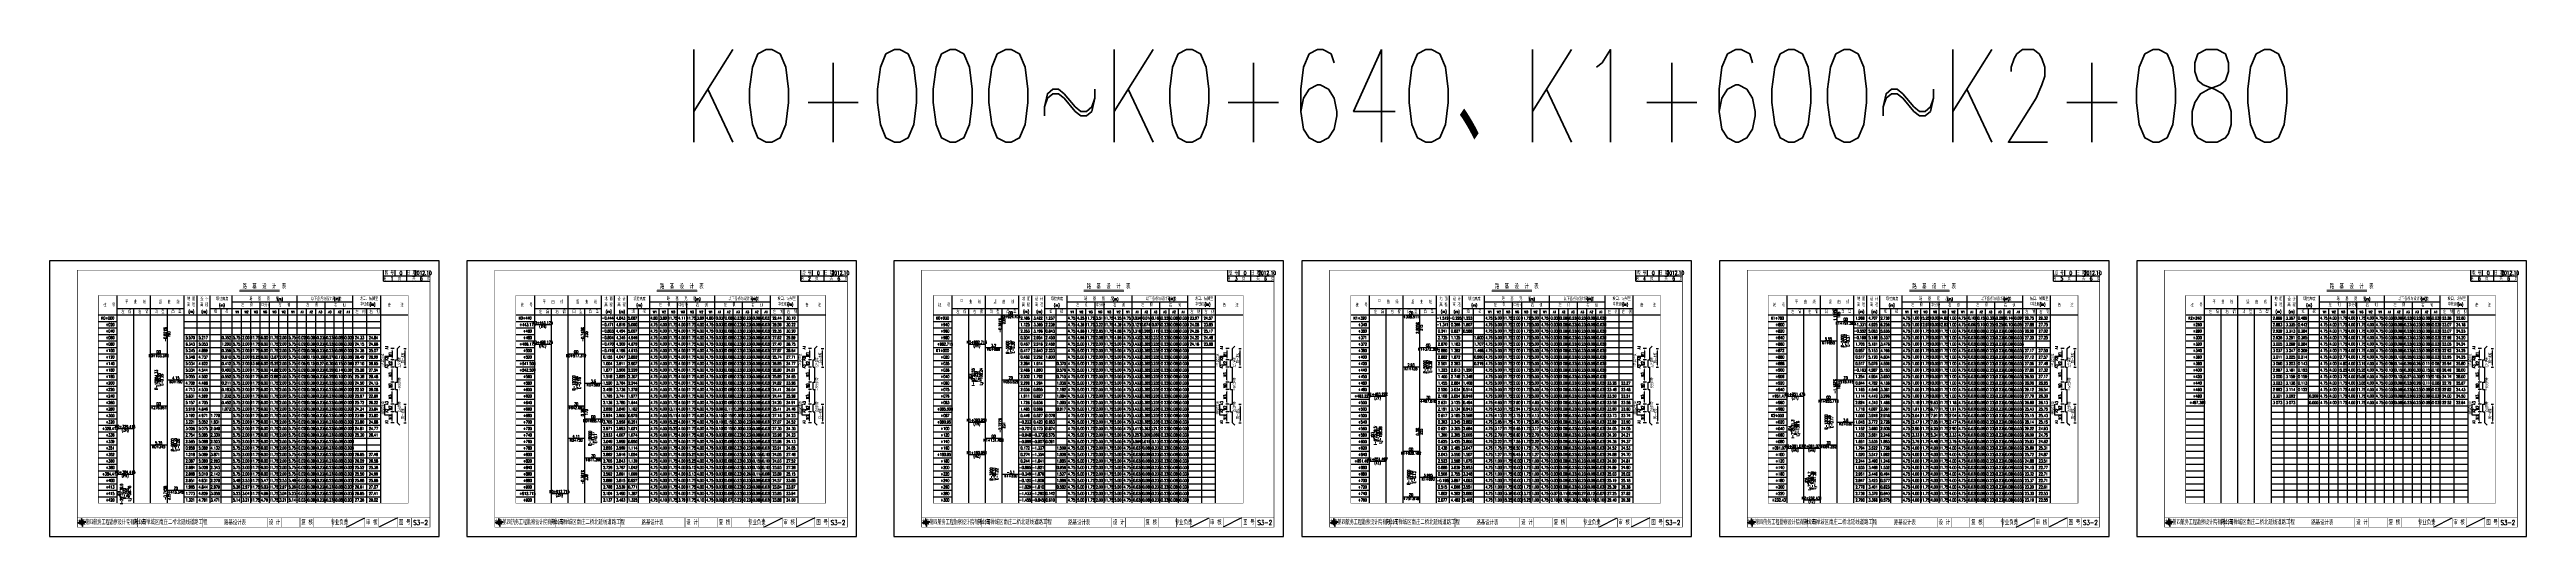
# Model space of a CAD drawing. Header units: inches. Extents: x 1318 to 3988, y 871 to 1396.
import ezdxf
from ezdxf.enums import TextEntityAlignment as Align

# ---------------------------------------------------------------- set-up
doc = ezdxf.new("R2010")
doc.units = ezdxf.units.IN
doc.header["$LTSCALE"] = 10
doc.header["$MEASUREMENT"] = 0
for name, color, linetype in [('BIAO_K', 7, 'Continuous'), ('shuju', 3, 'Continuous'), ('图框', 7, 'Continuous'), ('平面曲线', 5, 'Continuous'), ('文字', 7, 'Continuous'), ('竖曲线', 5, 'Continuous'), ('表格数据', 5, 'Continuous')]:
    doc.layers.add(name, color=color, linetype=linetype)
doc.styles.get("Standard").update_dxf_attribs({"font": 'simplex1.shx', "width": 0.7, "bigfont": 'hztxt.shx'})
doc.styles.add('style_biao', font='txt', dxfattribs={"width": 0.75, "bigfont": 'hztxt'})
doc.dimstyles.get("Standard").update_dxf_attribs({"dimtxt": 0.18, "dimasz": 0.18, "dimexe": 0.18, "dimexo": 0.0625, "dimgap": 0.09, "dimtad": 0, "dimtih": 1, "dimtoh": 1, "dimdec": 4, "dimzin": 0, "dimdsep": 46, "dimtxsty": 'Standard', "dimcen": 0.09, "dimadec": 0, "dimazin": 0, "dimtfac": 1, "dimtdec": 4, "dimtofl": 0, "dimtmove": 0, "dimatfit": 3, "dimfxl": 0, "dimtolj": 1, "dimtzin": 0, "dimarcsym": 0})

# ---------------------------------------------------------------- blocks, each defined once
blk = doc.blocks.new('series')
at = {"width": 0.75}
for tag, height, p in [('页码', 4, (-35, -19)), ('图名', 5, (-220, -282)), ('图号', 5, (-20, -282))]:
    blk.add_attdef(tag, text='', height=height, dxfattribs=at).set_placement(p, align=Align.MIDDLE_CENTER)
blk = doc.blocks.new('tb')
at = {"lineweight": -3}
h = blk.add_hatch(color=256, dxfattribs=at)
h.paths.add_polyline_path([(-1.2, -0.1), (-3.8, -0.1), (-4.1, -0.4), (-1.4, -0.4), (-0.6, -1.2), (-0.5, -2.6), (-0.3, -2.2), (-0.3, -1.1)])
h.paths.add_polyline_path([(0.1, -1.1), (0.1, -3.9), (0.4, -4.3), (0.4, -1.2), (1.3, -0.4), (2.7, -0.4), (2.3, -0.2), (1.1, -0.2)])
h.paths.add_polyline_path([(1.1, 0.3), (3.6, 0.3), (4, 0.6), (1.3, 0.6), (0.4, 1.4), (0.4, 2.8), (0.2, 2.4), (0.1, 1.2)])
h.paths.add_polyline_path([(-0.3, 1.2), (-0.3, 4), (-0.6, 4.4), (-0.6, 1.4), (-1.4, 0.6), (-2.7, 0.6), (-2.3, 0.3), (-1.2, 0.3)])
for p, q in [((-1.4, 0.6), (-2.7, 0.6)), ((-0.6, 1.4), (-1.4, 0.6)), ((-0.6, 4.4), (-0.6, 1.4)), ((0.4, 2.8), (0.4, 1.4)), ((0.4, 1.4), (1.3, 0.6)), ((1.3, 0.6), (4, 0.6)), ((-4.1, -0.4), (-1.4, -0.4)), ((-1.4, -0.4), (-0.6, -1.2)), ((-0.6, -1.2), (-0.5, -2.6)), ((0.4, -1.2), (1.3, -0.4)), ((0.4, -4.3), (0.4, -1.2)), ((1.3, -0.4), (2.7, -0.4))]:
    blk.add_line(p, q, dxfattribs=at)
at = {"lineweight": -3, "const_width": 0.35, "flags": 128}
for points in [[(-0.9, 3, 0.324167), (-3.2, -0.1)], [(2.9, 0.9, 0.324403), (-0.2, 3.2)], [(0.8, -2.9, 0.325418), (3, 0.3)], [(-3, -0.8, 0.322976), (0.1, -3)]]:
    blk.add_lwpolyline(points, format="xyb", dxfattribs=at)
at = {"lineweight": -3, "flags": 128}
for points in [[(-0.9, 4), (-0.9, 1.6), (-1.5, 0.9), (-2.3, 0.9), (-2.7, 0.6), (-2.3, 0.3), (-1.2, 0.3), (-0.3, 1.2), (-0.3, 4), (-0.6, 4.4)], [(0, 0.8), (0.7, 0), (0, -0.7), (-0.8, 0)], [(3.6, 0.9), (1.4, 0.9), (0.8, 1.5), (0.8, 2.4), (0.4, 2.8), (0.2, 2.4), (0.1, 1.2), (1.1, 0.3), (3.6, 0.3), (4, 0.6)], [(-3.7, -0.8), (-1.5, -0.8), (-0.9, -1.4), (-0.9, -2.2), (-0.5, -2.6), (-0.3, -2.2), (-0.3, -1.1), (-1.2, -0.1), (-3.8, -0.1), (-4.1, -0.4)], [(0.8, -3.8), (0.8, -1.4), (1.4, -0.8), (2.3, -0.8), (2.7, -0.4), (2.3, -0.2), (1.1, -0.2), (0.1, -1.1), (0.1, -3.9), (0.4, -4.3)]]:
    blk.add_lwpolyline(points, close=True, dxfattribs=at)
blk = doc.blocks.new('*D3')
at = {"color": 0, "lineweight": -2}
for p, q in [((1689.2, 1061.2), (1685.7, 1061.2)), ((1686.9, 1055.7), (1686.9, 1058.7))]:
    blk.add_line(p, q, dxfattribs=at)
at = {"color": 0}
for points in [[(1686.5, 1058.7), (1687.4, 1058.7), (1686.9, 1061.2)], [(1686.5, 1055.7), (1687.4, 1055.7), (1686.9, 1053.2)]]:
    blk.add_solid(points, dxfattribs=at)
at = {"layer": 'DEFPOINTS', "color": 0}
for p in [(1686.9, 1061.2), (1689.8, 1061.2), (1689.8, 1053.2)]:
    blk.add_point(p, dxfattribs=at)
at = {"color": 0, "insert": (1684.8, 1057.2), "char_height": 3, "attachment_point": 5, "rotation": 90}
blk.add_mtext('\\A1;W2', dxfattribs=at)
blk = doc.blocks.new('*D4')
at = {"color": 0, "lineweight": -2}
for p, q in [((1689.2, 1037.2), (1685.7, 1037.2)), ((1686.9, 1031.7), (1686.9, 1034.7))]:
    blk.add_line(p, q, dxfattribs=at)
at = {"color": 0}
for points in [[(1686.5, 1034.7), (1687.4, 1034.7), (1686.9, 1037.2)], [(1686.5, 1031.7), (1687.4, 1031.7), (1686.9, 1029.2)]]:
    blk.add_solid(points, dxfattribs=at)
at = {"layer": 'DEFPOINTS', "color": 0}
for p in [(1686.9, 1037.2), (1689.8, 1037.2), (1689.8, 1029.2)]:
    blk.add_point(p, dxfattribs=at)
at = {"color": 0, "insert": (1684.8, 1033.2), "char_height": 3, "attachment_point": 5, "rotation": 90}
blk.add_mtext('\\A1;W0', dxfattribs=at)
blk = doc.blocks.new('*D5')
at = {"color": 0, "lineweight": -2}
for p, q in [((1689.2, 1053.2), (1685.7, 1053.2)), ((1686.9, 1039.7), (1686.9, 1050.7))]:
    blk.add_line(p, q, dxfattribs=at)
at = {"color": 0}
for points in [[(1686.5, 1050.7), (1687.4, 1050.7), (1686.9, 1053.2)], [(1686.5, 1039.7), (1687.4, 1039.7), (1686.9, 1037.2)]]:
    blk.add_solid(points, dxfattribs=at)
at = {"layer": 'DEFPOINTS', "color": 0}
for p in [(1686.9, 1053.2), (1689.8, 1053.2), (1689.8, 1037.2)]:
    blk.add_point(p, dxfattribs=at)
at = {"color": 0, "insert": (1684.8, 1045.2), "char_height": 3, "attachment_point": 5, "rotation": 90}
blk.add_mtext('\\A1;W3', dxfattribs=at)
blk = doc.blocks.new('*D6')
at = {"color": 0, "lineweight": -2}
for p, q in [((1689.2, 1073.2), (1685.7, 1073.2)), ((1686.9, 1070.7), (1686.9, 1063.7)), ((1689.2, 1061.2), (1685.7, 1061.2))]:
    blk.add_line(p, q, dxfattribs=at)
at = {"color": 0}
for points in [[(1686.5, 1070.7), (1687.4, 1070.7), (1686.9, 1073.2)], [(1686.5, 1063.7), (1687.4, 1063.7), (1686.9, 1061.2)]]:
    blk.add_solid(points, dxfattribs=at)
at = {"layer": 'DEFPOINTS', "color": 0}
for p in [(1689.8, 1073.2), (1686.9, 1061.2), (1689.8, 1061.2)]:
    blk.add_point(p, dxfattribs=at)
at = {"color": 0, "insert": (1684.8, 1067.2), "char_height": 3, "attachment_point": 5, "rotation": 90}
blk.add_mtext('\\A1;W1', dxfattribs=at)
blk = doc.blocks.new('*D7')
at = {"layer": 'DEFPOINTS', "color": 0}
for p in [(1699, 1073.2), (1701, 1073.2), (1699.1, 1053.2)]:
    blk.add_point(p, dxfattribs=at)
at = {"layer": 'shuju', "color": 0, "lineweight": -2}
for p, q in [((1699.6, 1073.2), (1702.2, 1073.2)), ((1701, 1055.7), (1701, 1070.7)), ((1699.7, 1053.2), (1702.2, 1053.2))]:
    blk.add_line(p, q, dxfattribs=at)
at = {"layer": 'shuju', "color": 0}
for points in [[(1700.5, 1070.7), (1701.4, 1070.7), (1701, 1073.2)], [(1700.5, 1055.7), (1701.4, 1055.7), (1701, 1053.2)]]:
    blk.add_solid(points, dxfattribs=at)
at = {"layer": 'shuju', "color": 0, "insert": (1698.8, 1063.2), "char_height": 3, "attachment_point": 5, "rotation": 90}
blk.add_mtext('\\A1;同一坡度', dxfattribs=at)
blk = doc.blocks.new('*D8')
at = {"layer": 'DEFPOINTS', "color": 0}
for p in [(1699, 1013.2), (1699.1, 993.2), (1701, 993.2)]:
    blk.add_point(p, dxfattribs=at)
at = {"layer": 'shuju', "color": 0, "lineweight": -2}
for p, q in [((1699.6, 1013.2), (1702.2, 1013.2)), ((1699.7, 993.2), (1702.2, 993.2)), ((1701, 1010.7), (1701, 995.7))]:
    blk.add_line(p, q, dxfattribs=at)
at = {"layer": 'shuju', "color": 0}
for points in [[(1700.5, 1010.7), (1701.4, 1010.7), (1701, 1013.2)], [(1700.5, 995.7), (1701.4, 995.7), (1701, 993.2)]]:
    blk.add_solid(points, dxfattribs=at)
at = {"layer": 'shuju', "color": 0, "insert": (1698.8, 1003.2), "char_height": 3, "attachment_point": 5, "rotation": 90}
blk.add_mtext('\\A1;同一坡度', dxfattribs=at)
blk = doc.blocks.new('*D9')
at = {"color": 0, "lineweight": -2}
for p, q in [((1689.2, 1013.2), (1685.7, 1013.2)), ((1686.9, 1007.7), (1686.9, 1010.7))]:
    blk.add_line(p, q, dxfattribs=at)
at = {"color": 0}
for points in [[(1686.5, 1010.7), (1687.4, 1010.7), (1686.9, 1013.2)], [(1686.5, 1007.7), (1687.4, 1007.7), (1686.9, 1005.2)]]:
    blk.add_solid(points, dxfattribs=at)
at = {"layer": 'DEFPOINTS', "color": 0}
for p in [(1686.9, 1013.2), (1689.8, 1013.2), (1689.8, 1005.2)]:
    blk.add_point(p, dxfattribs=at)
at = {"color": 0, "insert": (1684.8, 1009.2), "char_height": 3, "attachment_point": 5, "rotation": 90}
blk.add_mtext('\\A1;W2', dxfattribs=at)
blk = doc.blocks.new('*D10')
at = {"color": 0, "lineweight": -2}
for p, q in [((1689.2, 1005.2), (1685.7, 1005.2)), ((1689.2, 993.2), (1685.7, 993.2)), ((1686.9, 995.7), (1686.9, 1002.7))]:
    blk.add_line(p, q, dxfattribs=at)
at = {"color": 0}
for points in [[(1686.5, 1002.7), (1687.4, 1002.7), (1686.9, 1005.2)], [(1686.5, 995.7), (1687.4, 995.7), (1686.9, 993.2)]]:
    blk.add_solid(points, dxfattribs=at)
at = {"layer": 'DEFPOINTS', "color": 0}
for p in [(1686.9, 1005.2), (1689.8, 1005.2), (1689.8, 993.2)]:
    blk.add_point(p, dxfattribs=at)
at = {"color": 0, "insert": (1684.8, 999.2), "char_height": 3, "attachment_point": 5, "rotation": 90}
blk.add_mtext('\\A1;W1', dxfattribs=at)
blk = doc.blocks.new('*D11')
at = {"color": 0, "lineweight": -2}
for p, q in [((1689.2, 1029.2), (1685.7, 1029.2)), ((1686.9, 1015.7), (1686.9, 1026.7))]:
    blk.add_line(p, q, dxfattribs=at)
at = {"color": 0}
for points in [[(1686.5, 1026.7), (1687.4, 1026.7), (1686.9, 1029.2)], [(1686.5, 1015.7), (1687.4, 1015.7), (1686.9, 1013.2)]]:
    blk.add_solid(points, dxfattribs=at)
at = {"layer": 'DEFPOINTS', "color": 0}
for p in [(1686.9, 1029.2), (1689.8, 1029.2), (1689.8, 1013.2)]:
    blk.add_point(p, dxfattribs=at)
at = {"color": 0, "insert": (1684.8, 1021.2), "char_height": 3, "attachment_point": 5, "rotation": 90}
blk.add_mtext('\\A1;W3', dxfattribs=at)
blk = doc.blocks.new('*D12')
at = {"color": 0, "lineweight": -2}
for p, q in [((2139.2, 1061.2), (2135.7, 1061.2)), ((2136.9, 1055.7), (2136.9, 1058.7))]:
    blk.add_line(p, q, dxfattribs=at)
at = {"color": 0}
for points in [[(2136.5, 1058.7), (2137.4, 1058.7), (2136.9, 1061.2)], [(2136.5, 1055.7), (2137.4, 1055.7), (2136.9, 1053.2)]]:
    blk.add_solid(points, dxfattribs=at)
at = {"layer": 'DEFPOINTS', "color": 0}
for p in [(2136.9, 1061.2), (2139.8, 1061.2), (2139.8, 1053.2)]:
    blk.add_point(p, dxfattribs=at)
at = {"color": 0, "insert": (2134.8, 1057.2), "char_height": 3, "attachment_point": 5, "rotation": 90}
blk.add_mtext('\\A1;W2', dxfattribs=at)
blk = doc.blocks.new('*D13')
at = {"color": 0, "lineweight": -2}
for p, q in [((2139.2, 1037.2), (2135.7, 1037.2)), ((2136.9, 1031.7), (2136.9, 1034.7))]:
    blk.add_line(p, q, dxfattribs=at)
at = {"color": 0}
for points in [[(2136.5, 1034.7), (2137.4, 1034.7), (2136.9, 1037.2)], [(2136.5, 1031.7), (2137.4, 1031.7), (2136.9, 1029.2)]]:
    blk.add_solid(points, dxfattribs=at)
at = {"layer": 'DEFPOINTS', "color": 0}
for p in [(2136.9, 1037.2), (2139.8, 1037.2), (2139.8, 1029.2)]:
    blk.add_point(p, dxfattribs=at)
at = {"color": 0, "insert": (2134.8, 1033.2), "char_height": 3, "attachment_point": 5, "rotation": 90}
blk.add_mtext('\\A1;W0', dxfattribs=at)
blk = doc.blocks.new('*D14')
at = {"color": 0, "lineweight": -2}
for p, q in [((2139.2, 1053.2), (2135.7, 1053.2)), ((2136.9, 1039.7), (2136.9, 1050.7))]:
    blk.add_line(p, q, dxfattribs=at)
at = {"color": 0}
for points in [[(2136.5, 1050.7), (2137.4, 1050.7), (2136.9, 1053.2)], [(2136.5, 1039.7), (2137.4, 1039.7), (2136.9, 1037.2)]]:
    blk.add_solid(points, dxfattribs=at)
at = {"layer": 'DEFPOINTS', "color": 0}
for p in [(2136.9, 1053.2), (2139.8, 1053.2), (2139.8, 1037.2)]:
    blk.add_point(p, dxfattribs=at)
at = {"color": 0, "insert": (2134.8, 1045.2), "char_height": 3, "attachment_point": 5, "rotation": 90}
blk.add_mtext('\\A1;W3', dxfattribs=at)
blk = doc.blocks.new('*D15')
at = {"color": 0, "lineweight": -2}
for p, q in [((2139.2, 1073.2), (2135.7, 1073.2)), ((2136.9, 1070.7), (2136.9, 1063.7)), ((2139.2, 1061.2), (2135.7, 1061.2))]:
    blk.add_line(p, q, dxfattribs=at)
at = {"color": 0}
for points in [[(2136.5, 1070.7), (2137.4, 1070.7), (2136.9, 1073.2)], [(2136.5, 1063.7), (2137.4, 1063.7), (2136.9, 1061.2)]]:
    blk.add_solid(points, dxfattribs=at)
at = {"layer": 'DEFPOINTS', "color": 0}
for p in [(2139.8, 1073.2), (2136.9, 1061.2), (2139.8, 1061.2)]:
    blk.add_point(p, dxfattribs=at)
at = {"color": 0, "insert": (2134.8, 1067.2), "char_height": 3, "attachment_point": 5, "rotation": 90}
blk.add_mtext('\\A1;W1', dxfattribs=at)
blk = doc.blocks.new('*D16')
at = {"layer": 'DEFPOINTS', "color": 0}
for p in [(2149, 1073.2), (2151, 1073.2), (2149.1, 1053.2)]:
    blk.add_point(p, dxfattribs=at)
at = {"layer": 'shuju', "color": 0, "lineweight": -2}
for p, q in [((2149.6, 1073.2), (2152.2, 1073.2)), ((2151, 1055.7), (2151, 1070.7)), ((2149.7, 1053.2), (2152.2, 1053.2))]:
    blk.add_line(p, q, dxfattribs=at)
at = {"layer": 'shuju', "color": 0}
for points in [[(2150.5, 1070.7), (2151.4, 1070.7), (2151, 1073.2)], [(2150.5, 1055.7), (2151.4, 1055.7), (2151, 1053.2)]]:
    blk.add_solid(points, dxfattribs=at)
at = {"layer": 'shuju', "color": 0, "insert": (2148.8, 1063.2), "char_height": 3, "attachment_point": 5, "rotation": 90}
blk.add_mtext('\\A1;同一坡度', dxfattribs=at)
blk = doc.blocks.new('*D17')
at = {"layer": 'DEFPOINTS', "color": 0}
for p in [(2149, 1013.2), (2149.1, 993.2), (2151, 993.2)]:
    blk.add_point(p, dxfattribs=at)
at = {"layer": 'shuju', "color": 0, "lineweight": -2}
for p, q in [((2149.6, 1013.2), (2152.2, 1013.2)), ((2149.7, 993.2), (2152.2, 993.2)), ((2151, 1010.7), (2151, 995.7))]:
    blk.add_line(p, q, dxfattribs=at)
at = {"layer": 'shuju', "color": 0}
for points in [[(2150.5, 1010.7), (2151.4, 1010.7), (2151, 1013.2)], [(2150.5, 995.7), (2151.4, 995.7), (2151, 993.2)]]:
    blk.add_solid(points, dxfattribs=at)
at = {"layer": 'shuju', "color": 0, "insert": (2148.8, 1003.2), "char_height": 3, "attachment_point": 5, "rotation": 90}
blk.add_mtext('\\A1;同一坡度', dxfattribs=at)
blk = doc.blocks.new('*D18')
at = {"color": 0, "lineweight": -2}
for p, q in [((2139.2, 1013.2), (2135.7, 1013.2)), ((2136.9, 1007.7), (2136.9, 1010.7))]:
    blk.add_line(p, q, dxfattribs=at)
at = {"color": 0}
for points in [[(2136.5, 1010.7), (2137.4, 1010.7), (2136.9, 1013.2)], [(2136.5, 1007.7), (2137.4, 1007.7), (2136.9, 1005.2)]]:
    blk.add_solid(points, dxfattribs=at)
at = {"layer": 'DEFPOINTS', "color": 0}
for p in [(2136.9, 1013.2), (2139.8, 1013.2), (2139.8, 1005.2)]:
    blk.add_point(p, dxfattribs=at)
at = {"color": 0, "insert": (2134.8, 1009.2), "char_height": 3, "attachment_point": 5, "rotation": 90}
blk.add_mtext('\\A1;W2', dxfattribs=at)
blk = doc.blocks.new('*D19')
at = {"color": 0, "lineweight": -2}
for p, q in [((2139.2, 1005.2), (2135.7, 1005.2)), ((2139.2, 993.2), (2135.7, 993.2)), ((2136.9, 995.7), (2136.9, 1002.7))]:
    blk.add_line(p, q, dxfattribs=at)
at = {"color": 0}
for points in [[(2136.5, 1002.7), (2137.4, 1002.7), (2136.9, 1005.2)], [(2136.5, 995.7), (2137.4, 995.7), (2136.9, 993.2)]]:
    blk.add_solid(points, dxfattribs=at)
at = {"layer": 'DEFPOINTS', "color": 0}
for p in [(2136.9, 1005.2), (2139.8, 1005.2), (2139.8, 993.2)]:
    blk.add_point(p, dxfattribs=at)
at = {"color": 0, "insert": (2134.8, 999.2), "char_height": 3, "attachment_point": 5, "rotation": 90}
blk.add_mtext('\\A1;W1', dxfattribs=at)
blk = doc.blocks.new('*D20')
at = {"color": 0, "lineweight": -2}
for p, q in [((2139.2, 1029.2), (2135.7, 1029.2)), ((2136.9, 1015.7), (2136.9, 1026.7))]:
    blk.add_line(p, q, dxfattribs=at)
at = {"color": 0}
for points in [[(2136.5, 1026.7), (2137.4, 1026.7), (2136.9, 1029.2)], [(2136.5, 1015.7), (2137.4, 1015.7), (2136.9, 1013.2)]]:
    blk.add_solid(points, dxfattribs=at)
at = {"layer": 'DEFPOINTS', "color": 0}
for p in [(2136.9, 1029.2), (2139.8, 1029.2), (2139.8, 1013.2)]:
    blk.add_point(p, dxfattribs=at)
at = {"color": 0, "insert": (2134.8, 1021.2), "char_height": 3, "attachment_point": 5, "rotation": 90}
blk.add_mtext('\\A1;W3', dxfattribs=at)
blk = doc.blocks.new('*D21')
at = {"color": 0, "lineweight": -2}
for p, q in [((2589.2, 1061.2), (2585.7, 1061.2)), ((2586.9, 1055.7), (2586.9, 1058.7))]:
    blk.add_line(p, q, dxfattribs=at)
at = {"color": 0}
for points in [[(2586.5, 1058.7), (2587.4, 1058.7), (2586.9, 1061.2)], [(2586.5, 1055.7), (2587.4, 1055.7), (2586.9, 1053.2)]]:
    blk.add_solid(points, dxfattribs=at)
at = {"layer": 'DEFPOINTS', "color": 0}
for p in [(2586.9, 1061.2), (2589.8, 1061.2), (2589.8, 1053.2)]:
    blk.add_point(p, dxfattribs=at)
at = {"color": 0, "insert": (2584.8, 1057.2), "char_height": 3, "attachment_point": 5, "rotation": 90}
blk.add_mtext('\\A1;W2', dxfattribs=at)
blk = doc.blocks.new('*D22')
at = {"color": 0, "lineweight": -2}
for p, q in [((2589.2, 1037.2), (2585.7, 1037.2)), ((2586.9, 1031.7), (2586.9, 1034.7))]:
    blk.add_line(p, q, dxfattribs=at)
at = {"color": 0}
for points in [[(2586.5, 1034.7), (2587.4, 1034.7), (2586.9, 1037.2)], [(2586.5, 1031.7), (2587.4, 1031.7), (2586.9, 1029.2)]]:
    blk.add_solid(points, dxfattribs=at)
at = {"layer": 'DEFPOINTS', "color": 0}
for p in [(2586.9, 1037.2), (2589.8, 1037.2), (2589.8, 1029.2)]:
    blk.add_point(p, dxfattribs=at)
at = {"color": 0, "insert": (2584.8, 1033.2), "char_height": 3, "attachment_point": 5, "rotation": 90}
blk.add_mtext('\\A1;W0', dxfattribs=at)
blk = doc.blocks.new('*D23')
at = {"color": 0, "lineweight": -2}
for p, q in [((2589.2, 1053.2), (2585.7, 1053.2)), ((2586.9, 1039.7), (2586.9, 1050.7))]:
    blk.add_line(p, q, dxfattribs=at)
at = {"color": 0}
for points in [[(2586.5, 1050.7), (2587.4, 1050.7), (2586.9, 1053.2)], [(2586.5, 1039.7), (2587.4, 1039.7), (2586.9, 1037.2)]]:
    blk.add_solid(points, dxfattribs=at)
at = {"layer": 'DEFPOINTS', "color": 0}
for p in [(2586.9, 1053.2), (2589.8, 1053.2), (2589.8, 1037.2)]:
    blk.add_point(p, dxfattribs=at)
at = {"color": 0, "insert": (2584.8, 1045.2), "char_height": 3, "attachment_point": 5, "rotation": 90}
blk.add_mtext('\\A1;W3', dxfattribs=at)
blk = doc.blocks.new('*D24')
at = {"color": 0, "lineweight": -2}
for p, q in [((2589.2, 1073.2), (2585.7, 1073.2)), ((2586.9, 1070.7), (2586.9, 1063.7)), ((2589.2, 1061.2), (2585.7, 1061.2))]:
    blk.add_line(p, q, dxfattribs=at)
at = {"color": 0}
for points in [[(2586.5, 1070.7), (2587.4, 1070.7), (2586.9, 1073.2)], [(2586.5, 1063.7), (2587.4, 1063.7), (2586.9, 1061.2)]]:
    blk.add_solid(points, dxfattribs=at)
at = {"layer": 'DEFPOINTS', "color": 0}
for p in [(2589.8, 1073.2), (2586.9, 1061.2), (2589.8, 1061.2)]:
    blk.add_point(p, dxfattribs=at)
at = {"color": 0, "insert": (2584.8, 1067.2), "char_height": 3, "attachment_point": 5, "rotation": 90}
blk.add_mtext('\\A1;W1', dxfattribs=at)
blk = doc.blocks.new('*D25')
at = {"layer": 'DEFPOINTS', "color": 0}
for p in [(2599, 1073.2), (2601, 1073.2), (2599.1, 1053.2)]:
    blk.add_point(p, dxfattribs=at)
at = {"layer": 'shuju', "color": 0, "lineweight": -2}
for p, q in [((2599.6, 1073.2), (2602.2, 1073.2)), ((2601, 1055.7), (2601, 1070.7)), ((2599.7, 1053.2), (2602.2, 1053.2))]:
    blk.add_line(p, q, dxfattribs=at)
at = {"layer": 'shuju', "color": 0}
for points in [[(2600.5, 1070.7), (2601.4, 1070.7), (2601, 1073.2)], [(2600.5, 1055.7), (2601.4, 1055.7), (2601, 1053.2)]]:
    blk.add_solid(points, dxfattribs=at)
at = {"layer": 'shuju', "color": 0, "insert": (2598.8, 1063.2), "char_height": 3, "attachment_point": 5, "rotation": 90}
blk.add_mtext('\\A1;同一坡度', dxfattribs=at)
blk = doc.blocks.new('*D26')
at = {"layer": 'DEFPOINTS', "color": 0}
for p in [(2599, 1013.2), (2599.1, 993.2), (2601, 993.2)]:
    blk.add_point(p, dxfattribs=at)
at = {"layer": 'shuju', "color": 0, "lineweight": -2}
for p, q in [((2599.6, 1013.2), (2602.2, 1013.2)), ((2599.7, 993.2), (2602.2, 993.2)), ((2601, 1010.7), (2601, 995.7))]:
    blk.add_line(p, q, dxfattribs=at)
at = {"layer": 'shuju', "color": 0}
for points in [[(2600.5, 1010.7), (2601.4, 1010.7), (2601, 1013.2)], [(2600.5, 995.7), (2601.4, 995.7), (2601, 993.2)]]:
    blk.add_solid(points, dxfattribs=at)
at = {"layer": 'shuju', "color": 0, "insert": (2598.8, 1003.2), "char_height": 3, "attachment_point": 5, "rotation": 90}
blk.add_mtext('\\A1;同一坡度', dxfattribs=at)
blk = doc.blocks.new('*D27')
at = {"color": 0, "lineweight": -2}
for p, q in [((2589.2, 1013.2), (2585.7, 1013.2)), ((2586.9, 1007.7), (2586.9, 1010.7))]:
    blk.add_line(p, q, dxfattribs=at)
at = {"color": 0}
for points in [[(2586.5, 1010.7), (2587.4, 1010.7), (2586.9, 1013.2)], [(2586.5, 1007.7), (2587.4, 1007.7), (2586.9, 1005.2)]]:
    blk.add_solid(points, dxfattribs=at)
at = {"layer": 'DEFPOINTS', "color": 0}
for p in [(2586.9, 1013.2), (2589.8, 1013.2), (2589.8, 1005.2)]:
    blk.add_point(p, dxfattribs=at)
at = {"color": 0, "insert": (2584.8, 1009.2), "char_height": 3, "attachment_point": 5, "rotation": 90}
blk.add_mtext('\\A1;W2', dxfattribs=at)
blk = doc.blocks.new('*D28')
at = {"color": 0, "lineweight": -2}
for p, q in [((2589.2, 1005.2), (2585.7, 1005.2)), ((2589.2, 993.2), (2585.7, 993.2)), ((2586.9, 995.7), (2586.9, 1002.7))]:
    blk.add_line(p, q, dxfattribs=at)
at = {"color": 0}
for points in [[(2586.5, 1002.7), (2587.4, 1002.7), (2586.9, 1005.2)], [(2586.5, 995.7), (2587.4, 995.7), (2586.9, 993.2)]]:
    blk.add_solid(points, dxfattribs=at)
at = {"layer": 'DEFPOINTS', "color": 0}
for p in [(2586.9, 1005.2), (2589.8, 1005.2), (2589.8, 993.2)]:
    blk.add_point(p, dxfattribs=at)
at = {"color": 0, "insert": (2584.8, 999.2), "char_height": 3, "attachment_point": 5, "rotation": 90}
blk.add_mtext('\\A1;W1', dxfattribs=at)
blk = doc.blocks.new('*D29')
at = {"color": 0, "lineweight": -2}
for p, q in [((2589.2, 1029.2), (2585.7, 1029.2)), ((2586.9, 1015.7), (2586.9, 1026.7))]:
    blk.add_line(p, q, dxfattribs=at)
at = {"color": 0}
for points in [[(2586.5, 1026.7), (2587.4, 1026.7), (2586.9, 1029.2)], [(2586.5, 1015.7), (2587.4, 1015.7), (2586.9, 1013.2)]]:
    blk.add_solid(points, dxfattribs=at)
at = {"layer": 'DEFPOINTS', "color": 0}
for p in [(2586.9, 1029.2), (2589.8, 1029.2), (2589.8, 1013.2)]:
    blk.add_point(p, dxfattribs=at)
at = {"color": 0, "insert": (2584.8, 1021.2), "char_height": 3, "attachment_point": 5, "rotation": 90}
blk.add_mtext('\\A1;W3', dxfattribs=at)
blk = doc.blocks.new('*D30')
at = {"color": 0, "lineweight": -2}
for p, q in [((3039.2, 1061.2), (3035.7, 1061.2)), ((3036.9, 1055.7), (3036.9, 1058.7))]:
    blk.add_line(p, q, dxfattribs=at)
at = {"color": 0}
for points in [[(3036.5, 1058.7), (3037.4, 1058.7), (3036.9, 1061.2)], [(3036.5, 1055.7), (3037.4, 1055.7), (3036.9, 1053.2)]]:
    blk.add_solid(points, dxfattribs=at)
at = {"layer": 'DEFPOINTS', "color": 0}
for p in [(3036.9, 1061.2), (3039.8, 1061.2), (3039.8, 1053.2)]:
    blk.add_point(p, dxfattribs=at)
at = {"color": 0, "insert": (3034.8, 1057.2), "char_height": 3, "attachment_point": 5, "rotation": 90}
blk.add_mtext('\\A1;W2', dxfattribs=at)
blk = doc.blocks.new('*D31')
at = {"color": 0, "lineweight": -2}
for p, q in [((3039.2, 1037.2), (3035.7, 1037.2)), ((3036.9, 1031.7), (3036.9, 1034.7))]:
    blk.add_line(p, q, dxfattribs=at)
at = {"color": 0}
for points in [[(3036.5, 1034.7), (3037.4, 1034.7), (3036.9, 1037.2)], [(3036.5, 1031.7), (3037.4, 1031.7), (3036.9, 1029.2)]]:
    blk.add_solid(points, dxfattribs=at)
at = {"layer": 'DEFPOINTS', "color": 0}
for p in [(3036.9, 1037.2), (3039.8, 1037.2), (3039.8, 1029.2)]:
    blk.add_point(p, dxfattribs=at)
at = {"color": 0, "insert": (3034.8, 1033.2), "char_height": 3, "attachment_point": 5, "rotation": 90}
blk.add_mtext('\\A1;W0', dxfattribs=at)
blk = doc.blocks.new('*D32')
at = {"color": 0, "lineweight": -2}
for p, q in [((3039.2, 1053.2), (3035.7, 1053.2)), ((3036.9, 1039.7), (3036.9, 1050.7))]:
    blk.add_line(p, q, dxfattribs=at)
at = {"color": 0}
for points in [[(3036.5, 1050.7), (3037.4, 1050.7), (3036.9, 1053.2)], [(3036.5, 1039.7), (3037.4, 1039.7), (3036.9, 1037.2)]]:
    blk.add_solid(points, dxfattribs=at)
at = {"layer": 'DEFPOINTS', "color": 0}
for p in [(3036.9, 1053.2), (3039.8, 1053.2), (3039.8, 1037.2)]:
    blk.add_point(p, dxfattribs=at)
at = {"color": 0, "insert": (3034.8, 1045.2), "char_height": 3, "attachment_point": 5, "rotation": 90}
blk.add_mtext('\\A1;W3', dxfattribs=at)
blk = doc.blocks.new('*D33')
at = {"color": 0, "lineweight": -2}
for p, q in [((3039.2, 1073.2), (3035.7, 1073.2)), ((3036.9, 1070.7), (3036.9, 1063.7)), ((3039.2, 1061.2), (3035.7, 1061.2))]:
    blk.add_line(p, q, dxfattribs=at)
at = {"color": 0}
for points in [[(3036.5, 1070.7), (3037.4, 1070.7), (3036.9, 1073.2)], [(3036.5, 1063.7), (3037.4, 1063.7), (3036.9, 1061.2)]]:
    blk.add_solid(points, dxfattribs=at)
at = {"layer": 'DEFPOINTS', "color": 0}
for p in [(3039.8, 1073.2), (3036.9, 1061.2), (3039.8, 1061.2)]:
    blk.add_point(p, dxfattribs=at)
at = {"color": 0, "insert": (3034.8, 1067.2), "char_height": 3, "attachment_point": 5, "rotation": 90}
blk.add_mtext('\\A1;W1', dxfattribs=at)
blk = doc.blocks.new('*D34')
at = {"layer": 'DEFPOINTS', "color": 0}
for p in [(3049, 1073.2), (3051, 1073.2), (3049.1, 1053.2)]:
    blk.add_point(p, dxfattribs=at)
at = {"layer": 'shuju', "color": 0, "lineweight": -2}
for p, q in [((3049.6, 1073.2), (3052.2, 1073.2)), ((3051, 1055.7), (3051, 1070.7)), ((3049.7, 1053.2), (3052.2, 1053.2))]:
    blk.add_line(p, q, dxfattribs=at)
at = {"layer": 'shuju', "color": 0}
for points in [[(3050.5, 1070.7), (3051.4, 1070.7), (3051, 1073.2)], [(3050.5, 1055.7), (3051.4, 1055.7), (3051, 1053.2)]]:
    blk.add_solid(points, dxfattribs=at)
at = {"layer": 'shuju', "color": 0, "insert": (3048.8, 1063.2), "char_height": 3, "attachment_point": 5, "rotation": 90}
blk.add_mtext('\\A1;同一坡度', dxfattribs=at)
blk = doc.blocks.new('*D35')
at = {"layer": 'DEFPOINTS', "color": 0}
for p in [(3049, 1013.2), (3049.1, 993.2), (3051, 993.2)]:
    blk.add_point(p, dxfattribs=at)
at = {"layer": 'shuju', "color": 0, "lineweight": -2}
for p, q in [((3049.6, 1013.2), (3052.2, 1013.2)), ((3049.7, 993.2), (3052.2, 993.2)), ((3051, 1010.7), (3051, 995.7))]:
    blk.add_line(p, q, dxfattribs=at)
at = {"layer": 'shuju', "color": 0}
for points in [[(3050.5, 1010.7), (3051.4, 1010.7), (3051, 1013.2)], [(3050.5, 995.7), (3051.4, 995.7), (3051, 993.2)]]:
    blk.add_solid(points, dxfattribs=at)
at = {"layer": 'shuju', "color": 0, "insert": (3048.8, 1003.2), "char_height": 3, "attachment_point": 5, "rotation": 90}
blk.add_mtext('\\A1;同一坡度', dxfattribs=at)
blk = doc.blocks.new('*D36')
at = {"color": 0, "lineweight": -2}
for p, q in [((3039.2, 1013.2), (3035.7, 1013.2)), ((3036.9, 1007.7), (3036.9, 1010.7))]:
    blk.add_line(p, q, dxfattribs=at)
at = {"color": 0}
for points in [[(3036.5, 1010.7), (3037.4, 1010.7), (3036.9, 1013.2)], [(3036.5, 1007.7), (3037.4, 1007.7), (3036.9, 1005.2)]]:
    blk.add_solid(points, dxfattribs=at)
at = {"layer": 'DEFPOINTS', "color": 0}
for p in [(3036.9, 1013.2), (3039.8, 1013.2), (3039.8, 1005.2)]:
    blk.add_point(p, dxfattribs=at)
at = {"color": 0, "insert": (3034.8, 1009.2), "char_height": 3, "attachment_point": 5, "rotation": 90}
blk.add_mtext('\\A1;W2', dxfattribs=at)
blk = doc.blocks.new('*D37')
at = {"color": 0, "lineweight": -2}
for p, q in [((3039.2, 1005.2), (3035.7, 1005.2)), ((3039.2, 993.2), (3035.7, 993.2)), ((3036.9, 995.7), (3036.9, 1002.7))]:
    blk.add_line(p, q, dxfattribs=at)
at = {"color": 0}
for points in [[(3036.5, 1002.7), (3037.4, 1002.7), (3036.9, 1005.2)], [(3036.5, 995.7), (3037.4, 995.7), (3036.9, 993.2)]]:
    blk.add_solid(points, dxfattribs=at)
at = {"layer": 'DEFPOINTS', "color": 0}
for p in [(3036.9, 1005.2), (3039.8, 1005.2), (3039.8, 993.2)]:
    blk.add_point(p, dxfattribs=at)
at = {"color": 0, "insert": (3034.8, 999.2), "char_height": 3, "attachment_point": 5, "rotation": 90}
blk.add_mtext('\\A1;W1', dxfattribs=at)
blk = doc.blocks.new('*D38')
at = {"color": 0, "lineweight": -2}
for p, q in [((3039.2, 1029.2), (3035.7, 1029.2)), ((3036.9, 1015.7), (3036.9, 1026.7))]:
    blk.add_line(p, q, dxfattribs=at)
at = {"color": 0}
for points in [[(3036.5, 1026.7), (3037.4, 1026.7), (3036.9, 1029.2)], [(3036.5, 1015.7), (3037.4, 1015.7), (3036.9, 1013.2)]]:
    blk.add_solid(points, dxfattribs=at)
at = {"layer": 'DEFPOINTS', "color": 0}
for p in [(3036.9, 1029.2), (3039.8, 1029.2), (3039.8, 1013.2)]:
    blk.add_point(p, dxfattribs=at)
at = {"color": 0, "insert": (3034.8, 1021.2), "char_height": 3, "attachment_point": 5, "rotation": 90}
blk.add_mtext('\\A1;W3', dxfattribs=at)
blk = doc.blocks.new('*D39')
at = {"color": 0, "lineweight": -2}
for p, q in [((3489.2, 1061.2), (3485.7, 1061.2)), ((3486.9, 1055.7), (3486.9, 1058.7))]:
    blk.add_line(p, q, dxfattribs=at)
at = {"color": 0}
for points in [[(3486.5, 1058.7), (3487.4, 1058.7), (3486.9, 1061.2)], [(3486.5, 1055.7), (3487.4, 1055.7), (3486.9, 1053.2)]]:
    blk.add_solid(points, dxfattribs=at)
at = {"layer": 'DEFPOINTS', "color": 0}
for p in [(3486.9, 1061.2), (3489.8, 1061.2), (3489.8, 1053.2)]:
    blk.add_point(p, dxfattribs=at)
at = {"color": 0, "insert": (3484.8, 1057.2), "char_height": 3, "attachment_point": 5, "rotation": 90}
blk.add_mtext('\\A1;W2', dxfattribs=at)
blk = doc.blocks.new('*D40')
at = {"color": 0, "lineweight": -2}
for p, q in [((3489.2, 1037.2), (3485.7, 1037.2)), ((3486.9, 1031.7), (3486.9, 1034.7))]:
    blk.add_line(p, q, dxfattribs=at)
at = {"color": 0}
for points in [[(3486.5, 1034.7), (3487.4, 1034.7), (3486.9, 1037.2)], [(3486.5, 1031.7), (3487.4, 1031.7), (3486.9, 1029.2)]]:
    blk.add_solid(points, dxfattribs=at)
at = {"layer": 'DEFPOINTS', "color": 0}
for p in [(3486.9, 1037.2), (3489.8, 1037.2), (3489.8, 1029.2)]:
    blk.add_point(p, dxfattribs=at)
at = {"color": 0, "insert": (3484.8, 1033.2), "char_height": 3, "attachment_point": 5, "rotation": 90}
blk.add_mtext('\\A1;W0', dxfattribs=at)
blk = doc.blocks.new('*D41')
at = {"color": 0, "lineweight": -2}
for p, q in [((3489.2, 1053.2), (3485.7, 1053.2)), ((3486.9, 1039.7), (3486.9, 1050.7))]:
    blk.add_line(p, q, dxfattribs=at)
at = {"color": 0}
for points in [[(3486.5, 1050.7), (3487.4, 1050.7), (3486.9, 1053.2)], [(3486.5, 1039.7), (3487.4, 1039.7), (3486.9, 1037.2)]]:
    blk.add_solid(points, dxfattribs=at)
at = {"layer": 'DEFPOINTS', "color": 0}
for p in [(3486.9, 1053.2), (3489.8, 1053.2), (3489.8, 1037.2)]:
    blk.add_point(p, dxfattribs=at)
at = {"color": 0, "insert": (3484.8, 1045.2), "char_height": 3, "attachment_point": 5, "rotation": 90}
blk.add_mtext('\\A1;W3', dxfattribs=at)
blk = doc.blocks.new('*D42')
at = {"color": 0, "lineweight": -2}
for p, q in [((3489.2, 1073.2), (3485.7, 1073.2)), ((3486.9, 1070.7), (3486.9, 1063.7)), ((3489.2, 1061.2), (3485.7, 1061.2))]:
    blk.add_line(p, q, dxfattribs=at)
at = {"color": 0}
for points in [[(3486.5, 1070.7), (3487.4, 1070.7), (3486.9, 1073.2)], [(3486.5, 1063.7), (3487.4, 1063.7), (3486.9, 1061.2)]]:
    blk.add_solid(points, dxfattribs=at)
at = {"layer": 'DEFPOINTS', "color": 0}
for p in [(3489.8, 1073.2), (3486.9, 1061.2), (3489.8, 1061.2)]:
    blk.add_point(p, dxfattribs=at)
at = {"color": 0, "insert": (3484.8, 1067.2), "char_height": 3, "attachment_point": 5, "rotation": 90}
blk.add_mtext('\\A1;W1', dxfattribs=at)
blk = doc.blocks.new('*D43')
at = {"layer": 'DEFPOINTS', "color": 0}
for p in [(3499, 1073.2), (3501, 1073.2), (3499.1, 1053.2)]:
    blk.add_point(p, dxfattribs=at)
at = {"layer": 'shuju', "color": 0, "lineweight": -2}
for p, q in [((3499.6, 1073.2), (3502.2, 1073.2)), ((3501, 1055.7), (3501, 1070.7)), ((3499.7, 1053.2), (3502.2, 1053.2))]:
    blk.add_line(p, q, dxfattribs=at)
at = {"layer": 'shuju', "color": 0}
for points in [[(3500.5, 1070.7), (3501.4, 1070.7), (3501, 1073.2)], [(3500.5, 1055.7), (3501.4, 1055.7), (3501, 1053.2)]]:
    blk.add_solid(points, dxfattribs=at)
at = {"layer": 'shuju', "color": 0, "insert": (3498.8, 1063.2), "char_height": 3, "attachment_point": 5, "rotation": 90}
blk.add_mtext('\\A1;同一坡度', dxfattribs=at)
blk = doc.blocks.new('*D44')
at = {"layer": 'DEFPOINTS', "color": 0}
for p in [(3499, 1013.2), (3499.1, 993.2), (3501, 993.2)]:
    blk.add_point(p, dxfattribs=at)
at = {"layer": 'shuju', "color": 0, "lineweight": -2}
for p, q in [((3499.6, 1013.2), (3502.2, 1013.2)), ((3499.7, 993.2), (3502.2, 993.2)), ((3501, 1010.7), (3501, 995.7))]:
    blk.add_line(p, q, dxfattribs=at)
at = {"layer": 'shuju', "color": 0}
for points in [[(3500.5, 1010.7), (3501.4, 1010.7), (3501, 1013.2)], [(3500.5, 995.7), (3501.4, 995.7), (3501, 993.2)]]:
    blk.add_solid(points, dxfattribs=at)
at = {"layer": 'shuju', "color": 0, "insert": (3498.8, 1003.2), "char_height": 3, "attachment_point": 5, "rotation": 90}
blk.add_mtext('\\A1;同一坡度', dxfattribs=at)
blk = doc.blocks.new('*D45')
at = {"color": 0, "lineweight": -2}
for p, q in [((3489.2, 1013.2), (3485.7, 1013.2)), ((3486.9, 1007.7), (3486.9, 1010.7))]:
    blk.add_line(p, q, dxfattribs=at)
at = {"color": 0}
for points in [[(3486.5, 1010.7), (3487.4, 1010.7), (3486.9, 1013.2)], [(3486.5, 1007.7), (3487.4, 1007.7), (3486.9, 1005.2)]]:
    blk.add_solid(points, dxfattribs=at)
at = {"layer": 'DEFPOINTS', "color": 0}
for p in [(3486.9, 1013.2), (3489.8, 1013.2), (3489.8, 1005.2)]:
    blk.add_point(p, dxfattribs=at)
at = {"color": 0, "insert": (3484.8, 1009.2), "char_height": 3, "attachment_point": 5, "rotation": 90}
blk.add_mtext('\\A1;W2', dxfattribs=at)
blk = doc.blocks.new('*D46')
at = {"color": 0, "lineweight": -2}
for p, q in [((3489.2, 1005.2), (3485.7, 1005.2)), ((3489.2, 993.2), (3485.7, 993.2)), ((3486.9, 995.7), (3486.9, 1002.7))]:
    blk.add_line(p, q, dxfattribs=at)
at = {"color": 0}
for points in [[(3486.5, 1002.7), (3487.4, 1002.7), (3486.9, 1005.2)], [(3486.5, 995.7), (3487.4, 995.7), (3486.9, 993.2)]]:
    blk.add_solid(points, dxfattribs=at)
at = {"layer": 'DEFPOINTS', "color": 0}
for p in [(3486.9, 1005.2), (3489.8, 1005.2), (3489.8, 993.2)]:
    blk.add_point(p, dxfattribs=at)
at = {"color": 0, "insert": (3484.8, 999.2), "char_height": 3, "attachment_point": 5, "rotation": 90}
blk.add_mtext('\\A1;W1', dxfattribs=at)
blk = doc.blocks.new('*D47')
at = {"color": 0, "lineweight": -2}
for p, q in [((3489.2, 1029.2), (3485.7, 1029.2)), ((3486.9, 1015.7), (3486.9, 1026.7))]:
    blk.add_line(p, q, dxfattribs=at)
at = {"color": 0}
for points in [[(3486.5, 1026.7), (3487.4, 1026.7), (3486.9, 1029.2)], [(3486.5, 1015.7), (3487.4, 1015.7), (3486.9, 1013.2)]]:
    blk.add_solid(points, dxfattribs=at)
at = {"layer": 'DEFPOINTS', "color": 0}
for p in [(3486.9, 1029.2), (3489.8, 1029.2), (3489.8, 1013.2)]:
    blk.add_point(p, dxfattribs=at)
at = {"color": 0, "insert": (3484.8, 1021.2), "char_height": 3, "attachment_point": 5, "rotation": 90}
blk.add_mtext('\\A1;W3', dxfattribs=at)
blk = doc.blocks.new('*D48')
at = {"color": 0, "lineweight": -2}
for p, q in [((3939.2, 1061.2), (3935.7, 1061.2)), ((3936.9, 1055.7), (3936.9, 1058.7))]:
    blk.add_line(p, q, dxfattribs=at)
at = {"color": 0}
for points in [[(3936.5, 1058.7), (3937.4, 1058.7), (3936.9, 1061.2)], [(3936.5, 1055.7), (3937.4, 1055.7), (3936.9, 1053.2)]]:
    blk.add_solid(points, dxfattribs=at)
at = {"layer": 'DEFPOINTS', "color": 0}
for p in [(3936.9, 1061.2), (3939.8, 1061.2), (3939.8, 1053.2)]:
    blk.add_point(p, dxfattribs=at)
at = {"color": 0, "insert": (3934.8, 1057.2), "char_height": 3, "attachment_point": 5, "rotation": 90}
blk.add_mtext('\\A1;W2', dxfattribs=at)
blk = doc.blocks.new('*D49')
at = {"color": 0, "lineweight": -2}
for p, q in [((3939.2, 1037.2), (3935.7, 1037.2)), ((3936.9, 1031.7), (3936.9, 1034.7))]:
    blk.add_line(p, q, dxfattribs=at)
at = {"color": 0}
for points in [[(3936.5, 1034.7), (3937.4, 1034.7), (3936.9, 1037.2)], [(3936.5, 1031.7), (3937.4, 1031.7), (3936.9, 1029.2)]]:
    blk.add_solid(points, dxfattribs=at)
at = {"layer": 'DEFPOINTS', "color": 0}
for p in [(3936.9, 1037.2), (3939.8, 1037.2), (3939.8, 1029.2)]:
    blk.add_point(p, dxfattribs=at)
at = {"color": 0, "insert": (3934.8, 1033.2), "char_height": 3, "attachment_point": 5, "rotation": 90}
blk.add_mtext('\\A1;W0', dxfattribs=at)
blk = doc.blocks.new('*D50')
at = {"color": 0, "lineweight": -2}
for p, q in [((3939.2, 1053.2), (3935.7, 1053.2)), ((3936.9, 1039.7), (3936.9, 1050.7))]:
    blk.add_line(p, q, dxfattribs=at)
at = {"color": 0}
for points in [[(3936.5, 1050.7), (3937.4, 1050.7), (3936.9, 1053.2)], [(3936.5, 1039.7), (3937.4, 1039.7), (3936.9, 1037.2)]]:
    blk.add_solid(points, dxfattribs=at)
at = {"layer": 'DEFPOINTS', "color": 0}
for p in [(3936.9, 1053.2), (3939.8, 1053.2), (3939.8, 1037.2)]:
    blk.add_point(p, dxfattribs=at)
at = {"color": 0, "insert": (3934.8, 1045.2), "char_height": 3, "attachment_point": 5, "rotation": 90}
blk.add_mtext('\\A1;W3', dxfattribs=at)
blk = doc.blocks.new('*D51')
at = {"color": 0, "lineweight": -2}
for p, q in [((3939.2, 1073.2), (3935.7, 1073.2)), ((3936.9, 1070.7), (3936.9, 1063.7)), ((3939.2, 1061.2), (3935.7, 1061.2))]:
    blk.add_line(p, q, dxfattribs=at)
at = {"color": 0}
for points in [[(3936.5, 1070.7), (3937.4, 1070.7), (3936.9, 1073.2)], [(3936.5, 1063.7), (3937.4, 1063.7), (3936.9, 1061.2)]]:
    blk.add_solid(points, dxfattribs=at)
at = {"layer": 'DEFPOINTS', "color": 0}
for p in [(3939.8, 1073.2), (3936.9, 1061.2), (3939.8, 1061.2)]:
    blk.add_point(p, dxfattribs=at)
at = {"color": 0, "insert": (3934.8, 1067.2), "char_height": 3, "attachment_point": 5, "rotation": 90}
blk.add_mtext('\\A1;W1', dxfattribs=at)
blk = doc.blocks.new('*D52')
at = {"layer": 'DEFPOINTS', "color": 0}
for p in [(3949, 1073.2), (3951, 1073.2), (3949.1, 1053.2)]:
    blk.add_point(p, dxfattribs=at)
at = {"layer": 'shuju', "color": 0, "lineweight": -2}
for p, q in [((3949.6, 1073.2), (3952.2, 1073.2)), ((3951, 1055.7), (3951, 1070.7)), ((3949.7, 1053.2), (3952.2, 1053.2))]:
    blk.add_line(p, q, dxfattribs=at)
at = {"layer": 'shuju', "color": 0}
for points in [[(3950.5, 1070.7), (3951.4, 1070.7), (3951, 1073.2)], [(3950.5, 1055.7), (3951.4, 1055.7), (3951, 1053.2)]]:
    blk.add_solid(points, dxfattribs=at)
at = {"layer": 'shuju', "color": 0, "insert": (3948.8, 1063.2), "char_height": 3, "attachment_point": 5, "rotation": 90}
blk.add_mtext('\\A1;同一坡度', dxfattribs=at)
blk = doc.blocks.new('*D53')
at = {"layer": 'DEFPOINTS', "color": 0}
for p in [(3949, 1013.2), (3949.1, 993.2), (3951, 993.2)]:
    blk.add_point(p, dxfattribs=at)
at = {"layer": 'shuju', "color": 0, "lineweight": -2}
for p, q in [((3949.6, 1013.2), (3952.2, 1013.2)), ((3949.7, 993.2), (3952.2, 993.2)), ((3951, 1010.7), (3951, 995.7))]:
    blk.add_line(p, q, dxfattribs=at)
at = {"layer": 'shuju', "color": 0}
for points in [[(3950.5, 1010.7), (3951.4, 1010.7), (3951, 1013.2)], [(3950.5, 995.7), (3951.4, 995.7), (3951, 993.2)]]:
    blk.add_solid(points, dxfattribs=at)
at = {"layer": 'shuju', "color": 0, "insert": (3948.8, 1003.2), "char_height": 3, "attachment_point": 5, "rotation": 90}
blk.add_mtext('\\A1;同一坡度', dxfattribs=at)
blk = doc.blocks.new('*D54')
at = {"color": 0, "lineweight": -2}
for p, q in [((3939.2, 1013.2), (3935.7, 1013.2)), ((3936.9, 1007.7), (3936.9, 1010.7))]:
    blk.add_line(p, q, dxfattribs=at)
at = {"color": 0}
for points in [[(3936.5, 1010.7), (3937.4, 1010.7), (3936.9, 1013.2)], [(3936.5, 1007.7), (3937.4, 1007.7), (3936.9, 1005.2)]]:
    blk.add_solid(points, dxfattribs=at)
at = {"layer": 'DEFPOINTS', "color": 0}
for p in [(3936.9, 1013.2), (3939.8, 1013.2), (3939.8, 1005.2)]:
    blk.add_point(p, dxfattribs=at)
at = {"color": 0, "insert": (3934.8, 1009.2), "char_height": 3, "attachment_point": 5, "rotation": 90}
blk.add_mtext('\\A1;W2', dxfattribs=at)
blk = doc.blocks.new('*D55')
at = {"color": 0, "lineweight": -2}
for p, q in [((3939.2, 1005.2), (3935.7, 1005.2)), ((3939.2, 993.2), (3935.7, 993.2)), ((3936.9, 995.7), (3936.9, 1002.7))]:
    blk.add_line(p, q, dxfattribs=at)
at = {"color": 0}
for points in [[(3936.5, 1002.7), (3937.4, 1002.7), (3936.9, 1005.2)], [(3936.5, 995.7), (3937.4, 995.7), (3936.9, 993.2)]]:
    blk.add_solid(points, dxfattribs=at)
at = {"layer": 'DEFPOINTS', "color": 0}
for p in [(3936.9, 1005.2), (3939.8, 1005.2), (3939.8, 993.2)]:
    blk.add_point(p, dxfattribs=at)
at = {"color": 0, "insert": (3934.8, 999.2), "char_height": 3, "attachment_point": 5, "rotation": 90}
blk.add_mtext('\\A1;W1', dxfattribs=at)
blk = doc.blocks.new('*D56')
at = {"color": 0, "lineweight": -2}
for p, q in [((3939.2, 1029.2), (3935.7, 1029.2)), ((3936.9, 1015.7), (3936.9, 1026.7))]:
    blk.add_line(p, q, dxfattribs=at)
at = {"color": 0}
for points in [[(3936.5, 1026.7), (3937.4, 1026.7), (3936.9, 1029.2)], [(3936.5, 1015.7), (3937.4, 1015.7), (3936.9, 1013.2)]]:
    blk.add_solid(points, dxfattribs=at)
at = {"layer": 'DEFPOINTS', "color": 0}
for p in [(3936.9, 1029.2), (3939.8, 1029.2), (3939.8, 1013.2)]:
    blk.add_point(p, dxfattribs=at)
at = {"color": 0, "insert": (3934.8, 1021.2), "char_height": 3, "attachment_point": 5, "rotation": 90}
blk.add_mtext('\\A1;W3', dxfattribs=at)

msp = doc.modelspace()

# ---------------------------------------------------------------- linework, layer by layer
for p, q in [((1522.48378, 1135.59027), (1565.69658, 1135.59027)), ((1972.48378, 1135.59027), (2015.69658, 1135.59027)), ((2432.48378, 1135.59027), (2475.69658, 1135.59027)), ((2872.48378, 1135.59027), (2915.69658, 1135.59027)), ((3322.48378, 1135.59027), (3365.69658, 1135.59027)), ((3772.48378, 1135.59027), (3815.69658, 1135.59027))]:
    msp.add_line(p, q)
for points in [[(1737.70962, 870.79758), (1737.70962, 1167.79758), (1317.70962, 1167.79758), (1317.70962, 870.79758)], [(2187.70962, 870.79758), (2187.70962, 1167.79758), (1767.70962, 1167.79758), (1767.70962, 870.79758)], [(2647.70962, 870.79758), (2647.70962, 1167.79758), (2227.70962, 1167.79758), (2227.70962, 870.79758)], [(3087.70962, 870.79758), (3087.70962, 1167.79758), (2667.70962, 1167.79758), (2667.70962, 870.79758)], [(3537.70962, 870.79758), (3537.70962, 1167.79758), (3117.70962, 1167.79758), (3117.70962, 870.79758)], [(3987.70962, 870.79758), (3987.70962, 1167.79758), (3567.70962, 1167.79758), (3567.70962, 870.79758)]]:
    msp.add_lwpolyline(points, close=True)
at = {"const_width": 0.4}
for points in [[(1522.48378, 1136.59027), (1565.64865, 1136.59027)], [(1972.48378, 1136.59027), (2015.64865, 1136.59027)], [(2432.48378, 1136.59027), (2475.64865, 1136.59027)], [(2872.48378, 1136.59027), (2915.64865, 1136.59027)], [(3322.48378, 1136.59027), (3365.64865, 1136.59027)], [(3772.48378, 1136.59027), (3815.64865, 1136.59027)]]:
    msp.add_lwpolyline(points, dxfattribs=at)
at = {"layer": 'BIAO_K'}
for p, q in [((1390.34346, 1130.59922), (1390.34346, 906.59922)), ((1426.34346, 1130.59922), (1426.34346, 906.59922)), ((1462.34346, 1130.59922), (1462.34346, 906.59922)), ((1476.34346, 1130.59922), (1476.34346, 906.59922)), ((1490.34346, 1130.59922), (1490.34346, 906.59922)), ((1514.34346, 1130.59922), (1514.34346, 906.59922)), ((1514.34346, 1123.59922), (1644.34346, 1123.59922)), ((1544.34346, 1123.59922), (1544.34346, 906.59922)), ((1554.34346, 1123.59922), (1554.34346, 906.59922)), ((1584.34346, 1130.59922), (1584.34346, 906.59922)), ((1614.34346, 1123.59922), (1614.34346, 906.59922)), ((1644.34346, 1130.59922), (1644.34346, 906.59922)), ((1674.34346, 1130.59922), (1674.34346, 906.59922)), ((1840.34346, 1130.59922), (1840.34346, 906.59922)), ((1876.34346, 1130.59922), (1876.34346, 906.59922)), ((1912.34346, 1130.59922), (1912.34346, 906.59922)), ((1926.34346, 1130.59922), (1926.34346, 906.59922)), ((1940.34346, 1130.59922), (1940.34346, 906.59922)), ((1964.34346, 1130.59922), (1964.34346, 906.59922)), ((1964.34346, 1123.59922), (2094.34346, 1123.59922)), ((1994.34346, 1123.59922), (1994.34346, 906.59922)), ((2004.34346, 1123.59922), (2004.34346, 906.59922)), ((2034.34346, 1130.59922), (2034.34346, 906.59922)), ((2064.34346, 1123.59922), (2064.34346, 906.59922)), ((2094.34346, 1130.59922), (2094.34346, 906.59922)), ((2124.34346, 1130.59922), (2124.34346, 906.59922)), ((2290.34346, 1130.59922), (2290.34346, 906.59922)), ((2326.34346, 1130.59922), (2326.34346, 906.59922)), ((2362.34346, 1130.59922), (2362.34346, 906.59922)), ((2376.34346, 1130.59922), (2376.34346, 906.59922)), ((2390.34346, 1130.59922), (2390.34346, 906.59922)), ((2414.34346, 1130.59922), (2414.34346, 906.59922)), ((2414.34346, 1123.59922), (2544.34346, 1123.59922)), ((2444.34346, 1123.59922), (2444.34346, 906.59922)), ((2454.34346, 1123.59922), (2454.34346, 906.59922)), ((2484.34346, 1130.59922), (2484.34346, 906.59922)), ((2514.34346, 1123.59922), (2514.34346, 906.59922)), ((2544.34346, 1130.59922), (2544.34346, 906.59922)), ((2574.34346, 1130.59922), (2574.34346, 906.59922)), ((2740.34346, 1130.59922), (2740.34346, 906.59922)), ((2776.34346, 1130.59922), (2776.34346, 906.59922)), ((2812.34346, 1130.59922), (2812.34346, 906.59922)), ((2826.34346, 1130.59922), (2826.34346, 906.59922)), ((2840.34346, 1130.59922), (2840.34346, 906.59922)), ((2864.34346, 1130.59922), (2864.34346, 906.59922)), ((2864.34346, 1123.59922), (2994.34346, 1123.59922)), ((2894.34346, 1123.59922), (2894.34346, 906.59922)), ((2904.34346, 1123.59922), (2904.34346, 906.59922)), ((2934.34346, 1130.59922), (2934.34346, 906.59922)), ((2964.34346, 1123.59922), (2964.34346, 906.59922)), ((2994.34346, 1130.59922), (2994.34346, 906.59922)), ((3024.34346, 1130.59922), (3024.34346, 906.59922)), ((3190.34346, 1130.59922), (3190.34346, 906.59922)), ((3226.34346, 1130.59922), (3226.34346, 906.59922)), ((3262.34346, 1130.59922), (3262.34346, 906.59922)), ((3276.34346, 1130.59922), (3276.34346, 906.59922)), ((3290.34346, 1130.59922), (3290.34346, 906.59922)), ((3314.34346, 1130.59922), (3314.34346, 906.59922)), ((3314.34346, 1123.59922), (3444.34346, 1123.59922)), ((3344.34346, 1123.59922), (3344.34346, 906.59922)), ((3354.34346, 1123.59922), (3354.34346, 906.59922)), ((3384.34346, 1130.59922), (3384.34346, 906.59922)), ((3414.34346, 1123.59922), (3414.34346, 906.59922)), ((3444.34346, 1130.59922), (3444.34346, 906.59922)), ((3474.34346, 1130.59922), (3474.34346, 906.59922)), ((3640.34346, 1130.59922), (3640.34346, 906.59922)), ((3676.34346, 1130.59922), (3676.34346, 906.59922)), ((3712.34346, 1130.59922), (3712.34346, 906.59922)), ((3726.34346, 1130.59922), (3726.34346, 906.59922)), ((3740.34346, 1130.59922), (3740.34346, 906.59922)), ((3764.34346, 1130.59922), (3764.34346, 906.59922)), ((3764.34346, 1123.59922), (3894.34346, 1123.59922)), ((3794.34346, 1123.59922), (3794.34346, 906.59922)), ((3804.34346, 1123.59922), (3804.34346, 906.59922)), ((3834.34346, 1130.59922), (3834.34346, 906.59922)), ((3864.34346, 1123.59922), (3864.34346, 906.59922)), ((3894.34346, 1130.59922), (3894.34346, 906.59922)), ((3924.34346, 1130.59922), (3924.34346, 906.59922)), ((1370.34346, 1109.59922), (1704.34346, 1109.59922)), ((1370.34346, 1102.59922), (1390.34346, 1102.59922)), ((1370.34346, 1095.59922), (1390.34346, 1095.59922)), ((1390.34346, 1116.59922), (1462.34346, 1116.59922)), ((1408.34346, 1116.59922), (1408.34346, 906.59922)), ((1444.34346, 1116.59922), (1444.34346, 906.59922)), ((1462.34346, 1102.59922), (1674.34346, 1102.59922)), ((1462.34346, 1095.59922), (1674.34346, 1095.59922)), ((1490.34346, 1116.59922), (1674.34346, 1116.59922)), ((1502.34346, 1116.59922), (1502.34346, 906.59922)), ((1524.34346, 1116.59922), (1524.34346, 906.59922)), ((1534.34346, 1116.59922), (1534.34346, 906.59922)), ((1564.34346, 1116.59922), (1564.34346, 906.59922)), ((1574.34346, 1116.59922), (1574.34346, 906.59922)), ((1594.34346, 1116.59922), (1594.34346, 906.59922)), ((1604.34346, 1116.59922), (1604.34346, 906.59922)), ((1624.34346, 1116.59922), (1624.34346, 906.59922)), ((1634.34346, 1116.59922), (1634.34346, 906.59922)), ((1644.34346, 1116.59922), (1644.34346, 906.59922)), ((1659.34346, 1116.59922), (1659.34346, 906.59922)), ((1820.34346, 1109.59922), (2154.34346, 1109.59922)), ((1820.34346, 1102.59922), (1840.34346, 1102.59922)), ((1820.34346, 1095.59922), (1840.34346, 1095.59922)), ((1840.34346, 1116.59922), (1912.34346, 1116.59922)), ((1858.34346, 1116.59922), (1858.34346, 906.59922)), ((1894.34346, 1116.59922), (1894.34346, 906.59922)), ((1912.34346, 1102.59922), (2124.34346, 1102.59922)), ((1912.34346, 1095.59922), (2124.34346, 1095.59922)), ((1940.34346, 1116.59922), (2124.34346, 1116.59922)), ((1952.34346, 1116.59922), (1952.34346, 906.59922)), ((1974.34346, 1116.59922), (1974.34346, 906.59922)), ((1984.34346, 1116.59922), (1984.34346, 906.59922)), ((2014.34346, 1116.59922), (2014.34346, 906.59922)), ((2024.34346, 1116.59922), (2024.34346, 906.59922)), ((2044.34346, 1116.59922), (2044.34346, 906.59922)), ((2054.34346, 1116.59922), (2054.34346, 906.59922)), ((2074.34346, 1116.59922), (2074.34346, 906.59922)), ((2084.34346, 1116.59922), (2084.34346, 906.59922)), ((2109.34346, 1116.59922), (2109.34346, 906.59922)), ((2270.34346, 1109.59922), (2604.34346, 1109.59922)), ((2270.34346, 1102.59922), (2290.34346, 1102.59922)), ((2270.34346, 1095.59922), (2290.34346, 1095.59922)), ((2290.34346, 1116.59922), (2362.34346, 1116.59922)), ((2308.34346, 1116.59922), (2308.34346, 906.59922)), ((2344.34346, 1116.59922), (2344.34346, 906.59922)), ((2362.34346, 1102.59922), (2574.34346, 1102.59922)), ((2362.34346, 1095.59922), (2574.34346, 1095.59922)), ((2390.34346, 1116.59922), (2574.34346, 1116.59922)), ((2402.34346, 1116.59922), (2402.34346, 906.59922)), ((2424.34346, 1116.59922), (2424.34346, 906.59922)), ((2434.34346, 1116.59922), (2434.34346, 906.59922)), ((2464.34346, 1116.59922), (2464.34346, 906.59922)), ((2474.34346, 1116.59922), (2474.34346, 906.59922)), ((2494.34346, 1116.59922), (2494.34346, 906.59922)), ((2504.34346, 1116.59922), (2504.34346, 906.59922)), ((2524.34346, 1116.59922), (2524.34346, 906.59922)), ((2534.34346, 1116.59922), (2534.34346, 906.59922)), ((2559.34346, 1116.59922), (2559.34346, 906.59922)), ((2720.34346, 1109.59922), (3054.34346, 1109.59922)), ((2720.34346, 1102.59922), (2740.34346, 1102.59922)), ((2720.34346, 1095.59922), (2740.34346, 1095.59922)), ((2740.34346, 1116.59922), (2812.34346, 1116.59922)), ((2758.34346, 1116.59922), (2758.34346, 906.59922)), ((2794.34346, 1116.59922), (2794.34346, 906.59922)), ((2812.34346, 1102.59922), (3024.34346, 1102.59922)), ((2812.34346, 1095.59922), (3024.34346, 1095.59922)), ((2840.34346, 1116.59922), (3024.34346, 1116.59922)), ((2852.34346, 1116.59922), (2852.34346, 906.59922)), ((2874.34346, 1116.59922), (2874.34346, 906.59922)), ((2884.34346, 1116.59922), (2884.34346, 906.59922)), ((2914.34346, 1116.59922), (2914.34346, 906.59922)), ((2924.34346, 1116.59922), (2924.34346, 906.59922)), ((2944.34346, 1116.59922), (2944.34346, 906.59922)), ((2954.34346, 1116.59922), (2954.34346, 906.59922)), ((2974.34346, 1116.59922), (2974.34346, 906.59922)), ((2984.34346, 1116.59922), (2984.34346, 906.59922)), ((3009.34346, 1116.59922), (3009.34346, 906.59922)), ((3170.34346, 1109.59922), (3504.34346, 1109.59922)), ((3170.34346, 1102.59922), (3190.34346, 1102.59922)), ((3170.34346, 1095.59922), (3190.34346, 1095.59922)), ((3190.34346, 1116.59922), (3262.34346, 1116.59922)), ((3208.34346, 1116.59922), (3208.34346, 906.59922)), ((3244.34346, 1116.59922), (3244.34346, 906.59922)), ((3262.34346, 1102.59922), (3474.34346, 1102.59922)), ((3262.34346, 1095.59922), (3474.34346, 1095.59922)), ((3290.34346, 1116.59922), (3474.34346, 1116.59922)), ((3302.34346, 1116.59922), (3302.34346, 906.59922)), ((3324.34346, 1116.59922), (3324.34346, 906.59922)), ((3334.34346, 1116.59922), (3334.34346, 906.59922)), ((3364.34346, 1116.59922), (3364.34346, 906.59922)), ((3374.34346, 1116.59922), (3374.34346, 906.59922)), ((3384.34346, 1116.59922), (3384.34346, 906.59922)), ((3394.34346, 1116.59922), (3394.34346, 906.59922)), ((3404.34346, 1116.59922), (3404.34346, 906.59922)), ((3424.34346, 1116.59922), (3424.34346, 906.59922)), ((3434.34346, 1116.59922), (3434.34346, 906.59922)), ((3459.34346, 1116.59922), (3459.34346, 906.59922)), ((3620.34346, 1109.59922), (3954.34346, 1109.59922)), ((3620.34346, 1102.59922), (3640.34346, 1102.59922)), ((3620.34346, 1095.59922), (3640.34346, 1095.59922)), ((3640.34346, 1116.59922), (3712.34346, 1116.59922)), ((3658.34346, 1116.59922), (3658.34346, 906.59922)), ((3694.34346, 1116.59922), (3694.34346, 906.59922)), ((3712.34346, 1102.59922), (3924.34346, 1102.59922)), ((3712.34346, 1095.59922), (3924.34346, 1095.59922)), ((3740.34346, 1116.59922), (3924.34346, 1116.59922)), ((3752.34346, 1116.59922), (3752.34346, 906.59922)), ((3774.34346, 1116.59922), (3774.34346, 906.59922)), ((3784.34346, 1116.59922), (3784.34346, 906.59922)), ((3814.34346, 1116.59922), (3814.34346, 906.59922)), ((3824.34346, 1116.59922), (3824.34346, 906.59922)), ((3844.34346, 1116.59922), (3844.34346, 906.59922)), ((3854.34346, 1116.59922), (3854.34346, 906.59922)), ((3874.34346, 1116.59922), (3874.34346, 906.59922)), ((3884.34346, 1116.59922), (3884.34346, 906.59922)), ((3909.34346, 1116.59922), (3909.34346, 906.59922)), ((1370.34346, 1088.59922), (1390.34346, 1088.59922)), ((1370.34346, 1081.59922), (1390.34346, 1081.59922)), ((1370.34346, 1074.59922), (1390.34346, 1074.59922)), ((1462.34346, 1088.59922), (1674.34346, 1088.59922)), ((1462.34346, 1081.59922), (1674.34346, 1081.59922)), ((1462.34346, 1074.59922), (1674.34346, 1074.59922)), ((1820.34346, 1088.59922), (1840.34346, 1088.59922)), ((1820.34346, 1081.59922), (1840.34346, 1081.59922)), ((1820.34346, 1074.59922), (1840.34346, 1074.59922)), ((1912.34346, 1088.59922), (2124.34346, 1088.59922)), ((1912.34346, 1081.59922), (2124.34346, 1081.59922)), ((1912.34346, 1074.59922), (2124.34346, 1074.59922)), ((2270.34346, 1088.59922), (2290.34346, 1088.59922)), ((2270.34346, 1081.59922), (2290.34346, 1081.59922)), ((2270.34346, 1074.59922), (2290.34346, 1074.59922)), ((2362.34346, 1088.59922), (2574.34346, 1088.59922)), ((2362.34346, 1081.59922), (2574.34346, 1081.59922)), ((2362.34346, 1074.59922), (2574.34346, 1074.59922)), ((2720.34346, 1088.59922), (2740.34346, 1088.59922)), ((2720.34346, 1081.59922), (2740.34346, 1081.59922)), ((2720.34346, 1074.59922), (2740.34346, 1074.59922)), ((2812.34346, 1088.59922), (3024.34346, 1088.59922)), ((2812.34346, 1081.59922), (3024.34346, 1081.59922)), ((2812.34346, 1074.59922), (3024.34346, 1074.59922)), ((3170.34346, 1088.59922), (3190.34346, 1088.59922)), ((3170.34346, 1081.59922), (3190.34346, 1081.59922)), ((3170.34346, 1074.59922), (3190.34346, 1074.59922)), ((3262.34346, 1088.59922), (3474.34346, 1088.59922)), ((3262.34346, 1081.59922), (3474.34346, 1081.59922)), ((3262.34346, 1074.59922), (3474.34346, 1074.59922)), ((3620.34346, 1088.59922), (3640.34346, 1088.59922)), ((3620.34346, 1081.59922), (3640.34346, 1081.59922)), ((3620.34346, 1074.59922), (3640.34346, 1074.59922)), ((3712.34346, 1088.59922), (3924.34346, 1088.59922)), ((3712.34346, 1081.59922), (3924.34346, 1081.59922)), ((3712.34346, 1074.59922), (3924.34346, 1074.59922)), ((1370.34346, 1067.59922), (1390.34346, 1067.59922)), ((1370.34346, 1060.59922), (1390.34346, 1060.59922)), ((1370.34346, 1053.59922), (1390.34346, 1053.59922)), ((1370.34346, 1046.59922), (1390.34346, 1046.59922)), ((1462.34346, 1067.59922), (1674.34346, 1067.59922)), ((1462.34346, 1060.59922), (1674.34346, 1060.59922)), ((1462.34346, 1053.59922), (1674.34346, 1053.59922)), ((1462.34346, 1046.59922), (1674.34346, 1046.59922)), ((1820.34346, 1067.59922), (1840.34346, 1067.59922)), ((1820.34346, 1060.59922), (1840.34346, 1060.59922)), ((1820.34346, 1053.59922), (1840.34346, 1053.59922)), ((1820.34346, 1046.59922), (1840.34346, 1046.59922)), ((1912.34346, 1067.59922), (2124.34346, 1067.59922)), ((1912.34346, 1060.59922), (2124.34346, 1060.59922)), ((1912.34346, 1053.59922), (2124.34346, 1053.59922)), ((1912.34346, 1046.59922), (2124.34346, 1046.59922)), ((2270.34346, 1067.59922), (2290.34346, 1067.59922)), ((2270.34346, 1060.59922), (2290.34346, 1060.59922)), ((2270.34346, 1053.59922), (2290.34346, 1053.59922)), ((2270.34346, 1046.59922), (2290.34346, 1046.59922)), ((2362.34346, 1067.59922), (2574.34346, 1067.59922)), ((2362.34346, 1060.59922), (2574.34346, 1060.59922)), ((2362.34346, 1053.59922), (2574.34346, 1053.59922)), ((2362.34346, 1046.59922), (2574.34346, 1046.59922)), ((2720.34346, 1067.59922), (2740.34346, 1067.59922)), ((2720.34346, 1060.59922), (2740.34346, 1060.59922)), ((2720.34346, 1053.59922), (2740.34346, 1053.59922)), ((2720.34346, 1046.59922), (2740.34346, 1046.59922)), ((2812.34346, 1067.59922), (3024.34346, 1067.59922)), ((2812.34346, 1060.59922), (3024.34346, 1060.59922)), ((2812.34346, 1053.59922), (3024.34346, 1053.59922)), ((2812.34346, 1046.59922), (3024.34346, 1046.59922)), ((3170.34346, 1067.59922), (3190.34346, 1067.59922)), ((3170.34346, 1060.59922), (3190.34346, 1060.59922)), ((3170.34346, 1053.59922), (3190.34346, 1053.59922)), ((3170.34346, 1046.59922), (3190.34346, 1046.59922)), ((3262.34346, 1067.59922), (3474.34346, 1067.59922)), ((3262.34346, 1060.59922), (3474.34346, 1060.59922)), ((3262.34346, 1053.59922), (3474.34346, 1053.59922)), ((3262.34346, 1046.59922), (3474.34346, 1046.59922)), ((3620.34346, 1067.59922), (3640.34346, 1067.59922)), ((3620.34346, 1060.59922), (3640.34346, 1060.59922)), ((3620.34346, 1053.59922), (3640.34346, 1053.59922)), ((3620.34346, 1046.59922), (3640.34346, 1046.59922)), ((3712.34346, 1067.59922), (3924.34346, 1067.59922)), ((3712.34346, 1060.59922), (3924.34346, 1060.59922)), ((3712.34346, 1053.59922), (3924.34346, 1053.59922)), ((3712.34346, 1046.59922), (3924.34346, 1046.59922)), ((1370.34346, 1039.59922), (1390.34346, 1039.59922)), ((1370.34346, 1032.59922), (1390.34346, 1032.59922)), ((1370.34346, 1025.59922), (1390.34346, 1025.59922)), ((1370.34346, 1018.59922), (1390.34346, 1018.59922)), ((1462.34346, 1039.59922), (1674.34346, 1039.59922)), ((1462.34346, 1032.59922), (1674.34346, 1032.59922)), ((1462.34346, 1025.59922), (1674.34346, 1025.59922)), ((1462.34346, 1018.59922), (1674.34346, 1018.59922)), ((1820.34346, 1039.59922), (1840.34346, 1039.59922)), ((1820.34346, 1032.59922), (1840.34346, 1032.59922)), ((1820.34346, 1025.59922), (1840.34346, 1025.59922)), ((1820.34346, 1018.59922), (1840.34346, 1018.59922)), ((1912.34346, 1039.59922), (2124.34346, 1039.59922)), ((1912.34346, 1032.59922), (2124.34346, 1032.59922)), ((1912.34346, 1025.59922), (2124.34346, 1025.59922)), ((1912.34346, 1018.59922), (2124.34346, 1018.59922)), ((2270.34346, 1039.59922), (2290.34346, 1039.59922)), ((2270.34346, 1032.59922), (2290.34346, 1032.59922)), ((2270.34346, 1025.59922), (2290.34346, 1025.59922)), ((2270.34346, 1018.59922), (2290.34346, 1018.59922)), ((2362.34346, 1039.59922), (2574.34346, 1039.59922)), ((2362.34346, 1032.59922), (2574.34346, 1032.59922)), ((2362.34346, 1025.59922), (2574.34346, 1025.59922)), ((2362.34346, 1018.59922), (2574.34346, 1018.59922)), ((2720.34346, 1039.59922), (2740.34346, 1039.59922)), ((2720.34346, 1032.59922), (2740.34346, 1032.59922)), ((2720.34346, 1025.59922), (2740.34346, 1025.59922)), ((2720.34346, 1018.59922), (2740.34346, 1018.59922)), ((2812.34346, 1039.59922), (3024.34346, 1039.59922)), ((2812.34346, 1032.59922), (3024.34346, 1032.59922)), ((2812.34346, 1025.59922), (3024.34346, 1025.59922)), ((2812.34346, 1018.59922), (3024.34346, 1018.59922)), ((3170.34346, 1039.59922), (3190.34346, 1039.59922)), ((3170.34346, 1032.59922), (3190.34346, 1032.59922)), ((3170.34346, 1025.59922), (3190.34346, 1025.59922)), ((3170.34346, 1018.59922), (3190.34346, 1018.59922)), ((3262.34346, 1039.59922), (3474.34346, 1039.59922)), ((3262.34346, 1032.59922), (3474.34346, 1032.59922)), ((3262.34346, 1025.59922), (3474.34346, 1025.59922)), ((3262.34346, 1018.59922), (3474.34346, 1018.59922)), ((3620.34346, 1039.59922), (3640.34346, 1039.59922)), ((3620.34346, 1032.59922), (3640.34346, 1032.59922)), ((3620.34346, 1025.59922), (3640.34346, 1025.59922)), ((3620.34346, 1018.59922), (3640.34346, 1018.59922)), ((3712.34346, 1039.59922), (3924.34346, 1039.59922)), ((3712.34346, 1032.59922), (3924.34346, 1032.59922)), ((3712.34346, 1025.59922), (3924.34346, 1025.59922)), ((3712.34346, 1018.59922), (3924.34346, 1018.59922)), ((1370.34346, 1011.59922), (1390.34346, 1011.59922)), ((1370.34346, 1004.59922), (1390.34346, 1004.59922)), ((1370.34346, 997.59922), (1390.34346, 997.59922)), ((1370.34346, 990.59922), (1390.34346, 990.59922)), ((1462.34346, 1011.59922), (1674.34346, 1011.59922)), ((1462.34346, 1004.59922), (1674.34346, 1004.59922)), ((1462.34346, 997.59922), (1674.34346, 997.59922)), ((1462.34346, 990.59922), (1674.34346, 990.59922)), ((1820.34346, 1011.59922), (1840.34346, 1011.59922)), ((1820.34346, 1004.59922), (1840.34346, 1004.59922)), ((1820.34346, 997.59922), (1840.34346, 997.59922)), ((1820.34346, 990.59922), (1840.34346, 990.59922)), ((1912.34346, 1011.59922), (2124.34346, 1011.59922)), ((1912.34346, 1004.59922), (2124.34346, 1004.59922)), ((1912.34346, 997.59922), (2124.34346, 997.59922)), ((1912.34346, 990.59922), (2124.34346, 990.59922)), ((2270.34346, 1011.59922), (2290.34346, 1011.59922)), ((2270.34346, 1004.59922), (2290.34346, 1004.59922)), ((2270.34346, 997.59922), (2290.34346, 997.59922)), ((2270.34346, 990.59922), (2290.34346, 990.59922)), ((2362.34346, 1011.59922), (2574.34346, 1011.59922)), ((2362.34346, 1004.59922), (2574.34346, 1004.59922)), ((2362.34346, 997.59922), (2574.34346, 997.59922)), ((2362.34346, 990.59922), (2574.34346, 990.59922)), ((2720.34346, 1011.59922), (2740.34346, 1011.59922)), ((2720.34346, 1004.59922), (2740.34346, 1004.59922)), ((2720.34346, 997.59922), (2740.34346, 997.59922)), ((2720.34346, 990.59922), (2740.34346, 990.59922)), ((2812.34346, 1011.59922), (3024.34346, 1011.59922)), ((2812.34346, 1004.59922), (3024.34346, 1004.59922)), ((2812.34346, 997.59922), (3024.34346, 997.59922)), ((2812.34346, 990.59922), (3024.34346, 990.59922)), ((3170.34346, 1011.59922), (3190.34346, 1011.59922)), ((3170.34346, 1004.59922), (3190.34346, 1004.59922)), ((3170.34346, 997.59922), (3190.34346, 997.59922)), ((3170.34346, 990.59922), (3190.34346, 990.59922)), ((3262.34346, 1011.59922), (3474.34346, 1011.59922)), ((3262.34346, 1004.59922), (3474.34346, 1004.59922)), ((3262.34346, 997.59922), (3474.34346, 997.59922)), ((3262.34346, 990.59922), (3474.34346, 990.59922)), ((3620.34346, 1011.59922), (3640.34346, 1011.59922)), ((3620.34346, 1004.59922), (3640.34346, 1004.59922)), ((3620.34346, 997.59922), (3640.34346, 997.59922)), ((3620.34346, 990.59922), (3640.34346, 990.59922)), ((3712.34346, 1011.59922), (3924.34346, 1011.59922)), ((3712.34346, 1004.59922), (3924.34346, 1004.59922)), ((3712.34346, 997.59922), (3924.34346, 997.59922)), ((3712.34346, 990.59922), (3924.34346, 990.59922)), ((1370.34346, 983.59922), (1390.34346, 983.59922)), ((1370.34346, 976.59922), (1390.34346, 976.59922)), ((1370.34346, 969.59922), (1390.34346, 969.59922)), ((1370.34346, 962.59922), (1390.34346, 962.59922)), ((1462.34346, 983.59922), (1674.34346, 983.59922)), ((1462.34346, 976.59922), (1674.34346, 976.59922)), ((1462.34346, 969.59922), (1674.34346, 969.59922)), ((1462.34346, 962.59922), (1674.34346, 962.59922)), ((1820.34346, 983.59922), (1840.34346, 983.59922)), ((1820.34346, 976.59922), (1840.34346, 976.59922)), ((1820.34346, 969.59922), (1840.34346, 969.59922)), ((1820.34346, 962.59922), (1840.34346, 962.59922)), ((1912.34346, 983.59922), (2124.34346, 983.59922)), ((1912.34346, 976.59922), (2124.34346, 976.59922)), ((1912.34346, 969.59922), (2124.34346, 969.59922)), ((1912.34346, 962.59922), (2124.34346, 962.59922)), ((2270.34346, 983.59922), (2290.34346, 983.59922)), ((2270.34346, 976.59922), (2290.34346, 976.59922)), ((2270.34346, 969.59922), (2290.34346, 969.59922)), ((2270.34346, 962.59922), (2290.34346, 962.59922)), ((2362.34346, 983.59922), (2574.34346, 983.59922)), ((2362.34346, 976.59922), (2574.34346, 976.59922)), ((2362.34346, 969.59922), (2574.34346, 969.59922)), ((2362.34346, 962.59922), (2574.34346, 962.59922)), ((2720.34346, 983.59922), (2740.34346, 983.59922)), ((2720.34346, 976.59922), (2740.34346, 976.59922)), ((2720.34346, 969.59922), (2740.34346, 969.59922)), ((2720.34346, 962.59922), (2740.34346, 962.59922)), ((2812.34346, 983.59922), (3024.34346, 983.59922)), ((2812.34346, 976.59922), (3024.34346, 976.59922)), ((2812.34346, 969.59922), (3024.34346, 969.59922)), ((2812.34346, 962.59922), (3024.34346, 962.59922)), ((3170.34346, 983.59922), (3190.34346, 983.59922)), ((3170.34346, 976.59922), (3190.34346, 976.59922)), ((3170.34346, 969.59922), (3190.34346, 969.59922)), ((3170.34346, 962.59922), (3190.34346, 962.59922)), ((3262.34346, 983.59922), (3474.34346, 983.59922)), ((3262.34346, 976.59922), (3474.34346, 976.59922)), ((3262.34346, 969.59922), (3474.34346, 969.59922)), ((3262.34346, 962.59922), (3474.34346, 962.59922)), ((3620.34346, 983.59922), (3640.34346, 983.59922)), ((3620.34346, 976.59922), (3640.34346, 976.59922)), ((3620.34346, 969.59922), (3640.34346, 969.59922)), ((3620.34346, 962.59922), (3640.34346, 962.59922)), ((3712.34346, 983.59922), (3924.34346, 983.59922)), ((3712.34346, 976.59922), (3924.34346, 976.59922)), ((3712.34346, 969.59922), (3924.34346, 969.59922)), ((3712.34346, 962.59922), (3924.34346, 962.59922)), ((1370.34346, 955.59922), (1390.34346, 955.59922)), ((1370.34346, 948.59922), (1390.34346, 948.59922)), ((1370.34346, 941.59922), (1390.34346, 941.59922)), ((1370.34346, 934.59922), (1390.34346, 934.59922)), ((1462.34346, 955.59922), (1674.34346, 955.59922)), ((1462.34346, 948.59922), (1674.34346, 948.59922)), ((1462.34346, 941.59922), (1674.34346, 941.59922)), ((1462.34346, 934.59922), (1674.34346, 934.59922)), ((1820.34346, 955.59922), (1840.34346, 955.59922)), ((1820.34346, 948.59922), (1840.34346, 948.59922)), ((1820.34346, 941.59922), (1840.34346, 941.59922)), ((1820.34346, 934.59922), (1840.34346, 934.59922)), ((1912.34346, 955.59922), (2124.34346, 955.59922)), ((1912.34346, 948.59922), (2124.34346, 948.59922)), ((1912.34346, 941.59922), (2124.34346, 941.59922)), ((1912.34346, 934.59922), (2124.34346, 934.59922)), ((2270.34346, 955.59922), (2290.34346, 955.59922)), ((2270.34346, 948.59922), (2290.34346, 948.59922)), ((2270.34346, 941.59922), (2290.34346, 941.59922)), ((2270.34346, 934.59922), (2290.34346, 934.59922)), ((2362.34346, 955.59922), (2574.34346, 955.59922)), ((2362.34346, 948.59922), (2574.34346, 948.59922)), ((2362.34346, 941.59922), (2574.34346, 941.59922)), ((2362.34346, 934.59922), (2574.34346, 934.59922)), ((2720.34346, 955.59922), (2740.34346, 955.59922)), ((2720.34346, 948.59922), (2740.34346, 948.59922)), ((2720.34346, 941.59922), (2740.34346, 941.59922)), ((2720.34346, 934.59922), (2740.34346, 934.59922)), ((2812.34346, 955.59922), (3024.34346, 955.59922)), ((2812.34346, 948.59922), (3024.34346, 948.59922)), ((2812.34346, 941.59922), (3024.34346, 941.59922)), ((2812.34346, 934.59922), (3024.34346, 934.59922)), ((3170.34346, 955.59922), (3190.34346, 955.59922)), ((3170.34346, 948.59922), (3190.34346, 948.59922)), ((3170.34346, 941.59922), (3190.34346, 941.59922)), ((3170.34346, 934.59922), (3190.34346, 934.59922)), ((3262.34346, 955.59922), (3474.34346, 955.59922)), ((3262.34346, 948.59922), (3474.34346, 948.59922)), ((3262.34346, 941.59922), (3474.34346, 941.59922)), ((3262.34346, 934.59922), (3474.34346, 934.59922)), ((3620.34346, 955.59922), (3640.34346, 955.59922)), ((3620.34346, 948.59922), (3640.34346, 948.59922)), ((3620.34346, 941.59922), (3640.34346, 941.59922)), ((3620.34346, 934.59922), (3640.34346, 934.59922)), ((3712.34346, 955.59922), (3924.34346, 955.59922)), ((3712.34346, 948.59922), (3924.34346, 948.59922)), ((3712.34346, 941.59922), (3924.34346, 941.59922)), ((3712.34346, 934.59922), (3924.34346, 934.59922)), ((1370.34346, 927.59922), (1390.34346, 927.59922)), ((1370.34346, 920.59922), (1390.34346, 920.59922)), ((1370.34346, 913.59922), (1390.34346, 913.59922)), ((1462.34346, 927.59922), (1674.34346, 927.59922)), ((1462.34346, 920.59922), (1674.34346, 920.59922)), ((1462.34346, 913.59922), (1674.34346, 913.59922)), ((1820.34346, 927.59922), (1840.34346, 927.59922)), ((1820.34346, 920.59922), (1840.34346, 920.59922)), ((1820.34346, 913.59922), (1840.34346, 913.59922)), ((1912.34346, 927.59922), (2124.34346, 927.59922)), ((1912.34346, 920.59922), (2124.34346, 920.59922)), ((1912.34346, 913.59922), (2124.34346, 913.59922)), ((2270.34346, 927.59922), (2290.34346, 927.59922)), ((2270.34346, 920.59922), (2290.34346, 920.59922)), ((2270.34346, 913.59922), (2290.34346, 913.59922)), ((2362.34346, 927.59922), (2574.34346, 927.59922)), ((2362.34346, 920.59922), (2574.34346, 920.59922)), ((2362.34346, 913.59922), (2574.34346, 913.59922)), ((2720.34346, 927.59922), (2740.34346, 927.59922)), ((2720.34346, 920.59922), (2740.34346, 920.59922)), ((2720.34346, 913.59922), (2740.34346, 913.59922)), ((2812.34346, 927.59922), (3024.34346, 927.59922)), ((2812.34346, 920.59922), (3024.34346, 920.59922)), ((2812.34346, 913.59922), (3024.34346, 913.59922)), ((3170.34346, 927.59922), (3190.34346, 927.59922)), ((3170.34346, 920.59922), (3190.34346, 920.59922)), ((3170.34346, 913.59922), (3190.34346, 913.59922)), ((3262.34346, 927.59922), (3474.34346, 927.59922)), ((3262.34346, 920.59922), (3474.34346, 920.59922)), ((3262.34346, 913.59922), (3474.34346, 913.59922)), ((3620.34346, 927.59922), (3640.34346, 927.59922)), ((3620.34346, 920.59922), (3640.34346, 920.59922)), ((3620.34346, 913.59922), (3640.34346, 913.59922)), ((3712.34346, 927.59922), (3924.34346, 927.59922)), ((3712.34346, 920.59922), (3924.34346, 920.59922)), ((3712.34346, 913.59922), (3924.34346, 913.59922))]:
    msp.add_line(p, q, dxfattribs=at)
at = {"layer": 'BIAO_K', "const_width": 0.5}
for points in [[(1370.34346, 906.59922), (1704.34346, 906.59922), (1704.34346, 1130.59922), (1370.34346, 1130.59922)], [(1820.34346, 906.59922), (2154.34346, 906.59922), (2154.34346, 1130.59922), (1820.34346, 1130.59922)], [(2270.34346, 906.59922), (2604.34346, 906.59922), (2604.34346, 1130.59922), (2270.34346, 1130.59922)], [(2720.34346, 906.59922), (3054.34346, 906.59922), (3054.34346, 1130.59922), (2720.34346, 1130.59922)], [(3170.34346, 906.59922), (3504.34346, 906.59922), (3504.34346, 1130.59922), (3170.34346, 1130.59922)], [(3620.34346, 906.59922), (3954.34346, 906.59922), (3954.34346, 1130.59922), (3620.34346, 1130.59922)]]:
    msp.add_lwpolyline(points, close=True, dxfattribs=at)
at = {"layer": 'BIAO_K', "color": 1}
for points in [[(1692.78862, 1073.23295), (1695.34557, 1075.85654)], [(1692.78862, 1061.23295), (1692.78862, 1073.23295)], [(2142.78862, 1073.23295), (2145.34557, 1075.85654)], [(2142.78862, 1061.23295), (2142.78862, 1073.23295)], [(2592.78862, 1073.23295), (2595.34557, 1075.85654)], [(2592.78862, 1061.23295), (2592.78862, 1073.23295)], [(3042.78862, 1073.23295), (3045.34557, 1075.85654)], [(3042.78862, 1061.23295), (3042.78862, 1073.23295)], [(3492.78862, 1073.23295), (3495.34557, 1075.85654)], [(3492.78862, 1061.23295), (3492.78862, 1073.23295)], [(3942.78862, 1073.23295), (3945.34557, 1075.85654)], [(3942.78862, 1061.23295), (3942.78862, 1073.23295)], [(1690.78862, 1053.23295), (1690.78862, 1061.23295)], [(1690.78862, 1061.23295), (1692.78862, 1061.23295)], [(1690.78862, 1053.23295), (1692.78862, 1053.23295)], [(1692.78862, 1037.23295), (1692.78862, 1053.23295)], [(2140.78862, 1053.23295), (2140.78862, 1061.23295)], [(2140.78862, 1061.23295), (2142.78862, 1061.23295)], [(2140.78862, 1053.23295), (2142.78862, 1053.23295)], [(2142.78862, 1037.23295), (2142.78862, 1053.23295)], [(2590.78862, 1053.23295), (2590.78862, 1061.23295)], [(2590.78862, 1061.23295), (2592.78862, 1061.23295)], [(2590.78862, 1053.23295), (2592.78862, 1053.23295)], [(2592.78862, 1037.23295), (2592.78862, 1053.23295)], [(3040.78862, 1053.23295), (3040.78862, 1061.23295)], [(3040.78862, 1061.23295), (3042.78862, 1061.23295)], [(3040.78862, 1053.23295), (3042.78862, 1053.23295)], [(3042.78862, 1037.23295), (3042.78862, 1053.23295)], [(3490.78862, 1053.23295), (3490.78862, 1061.23295)], [(3490.78862, 1061.23295), (3492.78862, 1061.23295)], [(3490.78862, 1053.23295), (3492.78862, 1053.23295)], [(3492.78862, 1037.23295), (3492.78862, 1053.23295)], [(3940.78862, 1053.23295), (3940.78862, 1061.23295)], [(3940.78862, 1061.23295), (3942.78862, 1061.23295)], [(3940.78862, 1053.23295), (3942.78862, 1053.23295)], [(3942.78862, 1037.23295), (3942.78862, 1053.23295)], [(1690.78862, 1037.23295), (1692.78862, 1037.23295)], [(1690.78862, 1029.23295), (1690.78862, 1037.23295)], [(1690.78862, 1029.23295), (1692.78862, 1029.23295)], [(1692.78862, 1013.23295), (1692.78862, 1029.23295)], [(2140.78862, 1037.23295), (2142.78862, 1037.23295)], [(2140.78862, 1029.23295), (2140.78862, 1037.23295)], [(2140.78862, 1029.23295), (2142.78862, 1029.23295)], [(2142.78862, 1013.23295), (2142.78862, 1029.23295)], [(2590.78862, 1037.23295), (2592.78862, 1037.23295)], [(2590.78862, 1029.23295), (2590.78862, 1037.23295)], [(2590.78862, 1029.23295), (2592.78862, 1029.23295)], [(2592.78862, 1013.23295), (2592.78862, 1029.23295)], [(3040.78862, 1037.23295), (3042.78862, 1037.23295)], [(3040.78862, 1029.23295), (3040.78862, 1037.23295)], [(3040.78862, 1029.23295), (3042.78862, 1029.23295)], [(3042.78862, 1013.23295), (3042.78862, 1029.23295)], [(3490.78862, 1037.23295), (3492.78862, 1037.23295)], [(3490.78862, 1029.23295), (3490.78862, 1037.23295)], [(3490.78862, 1029.23295), (3492.78862, 1029.23295)], [(3492.78862, 1013.23295), (3492.78862, 1029.23295)], [(3940.78862, 1037.23295), (3942.78862, 1037.23295)], [(3940.78862, 1029.23295), (3940.78862, 1037.23295)], [(3940.78862, 1029.23295), (3942.78862, 1029.23295)], [(3942.78862, 1013.23295), (3942.78862, 1029.23295)], [(1690.78862, 1013.23295), (1692.78862, 1013.23295)], [(1690.78862, 1005.23295), (1690.78862, 1013.23295)], [(1690.78862, 1005.23295), (1692.78862, 1005.23295)], [(1692.78862, 993.23295), (1692.78862, 1005.23295)], [(1692.78862, 993.23295), (1695.34557, 990.60936)], [(2140.78862, 1013.23295), (2142.78862, 1013.23295)], [(2140.78862, 1005.23295), (2140.78862, 1013.23295)], [(2140.78862, 1005.23295), (2142.78862, 1005.23295)], [(2142.78862, 993.23295), (2142.78862, 1005.23295)], [(2142.78862, 993.23295), (2145.34557, 990.60936)], [(2590.78862, 1013.23295), (2592.78862, 1013.23295)], [(2590.78862, 1005.23295), (2590.78862, 1013.23295)], [(2590.78862, 1005.23295), (2592.78862, 1005.23295)], [(2592.78862, 993.23295), (2592.78862, 1005.23295)], [(2592.78862, 993.23295), (2595.34557, 990.60936)], [(3040.78862, 1013.23295), (3042.78862, 1013.23295)], [(3040.78862, 1005.23295), (3040.78862, 1013.23295)], [(3040.78862, 1005.23295), (3042.78862, 1005.23295)], [(3042.78862, 993.23295), (3042.78862, 1005.23295)], [(3042.78862, 993.23295), (3045.34557, 990.60936)], [(3490.78862, 1013.23295), (3492.78862, 1013.23295)], [(3490.78862, 1005.23295), (3490.78862, 1013.23295)], [(3490.78862, 1005.23295), (3492.78862, 1005.23295)], [(3492.78862, 993.23295), (3492.78862, 1005.23295)], [(3492.78862, 993.23295), (3495.34557, 990.60936)], [(3940.78862, 1013.23295), (3942.78862, 1013.23295)], [(3940.78862, 1005.23295), (3940.78862, 1013.23295)], [(3940.78862, 1005.23295), (3942.78862, 1005.23295)], [(3942.78862, 993.23295), (3942.78862, 1005.23295)], [(3942.78862, 993.23295), (3945.34557, 990.60936)]]:
    msp.add_lwpolyline(points, dxfattribs=at)
at = {"layer": 'shuju'}
for p, q in [((1686.83257, 1064.70217), (1679.27466, 1064.70217)), ((1679.27466, 1064.70217), (1679.27466, 1053.23295)), ((2136.83257, 1064.70217), (2129.27466, 1064.70217)), ((2129.27466, 1064.70217), (2129.27466, 1053.23295)), ((2586.83257, 1064.70217), (2579.27466, 1064.70217)), ((2579.27466, 1064.70217), (2579.27466, 1053.23295)), ((3036.83257, 1064.70217), (3029.27466, 1064.70217)), ((3029.27466, 1064.70217), (3029.27466, 1053.23295)), ((3486.83257, 1064.70217), (3479.27466, 1064.70217)), ((3479.27466, 1064.70217), (3479.27466, 1053.23295)), ((3936.83257, 1064.70217), (3929.27466, 1064.70217)), ((3929.27466, 1064.70217), (3929.27466, 1053.23295)), ((1678.82053, 1013.23295), (1678.82053, 1001.97848)), ((1678.82053, 1001.97848), (1686.90978, 1001.97848)), ((2128.82053, 1013.23295), (2128.82053, 1001.97848)), ((2128.82053, 1001.97848), (2136.90978, 1001.97848)), ((2578.82053, 1013.23295), (2578.82053, 1001.97848)), ((2578.82053, 1001.97848), (2586.90978, 1001.97848)), ((3028.82053, 1013.23295), (3028.82053, 1001.97848)), ((3028.82053, 1001.97848), (3036.90978, 1001.97848)), ((3478.82053, 1013.23295), (3478.82053, 1001.97848)), ((3478.82053, 1001.97848), (3486.90978, 1001.97848)), ((3928.82053, 1013.23295), (3928.82053, 1001.97848)), ((3928.82053, 1001.97848), (3936.90978, 1001.97848))]:
    msp.add_line(p, q, dxfattribs=at)
at = {"layer": '图框'}
for p, q in [((1677.70962, 1145.79758), (1677.70962, 1157.79758)), ((1677.70962, 1151.79758), (1727.70962, 1151.79758)), ((1690.20962, 1151.79758), (1690.20962, 1157.79758)), ((1702.70962, 1151.79758), (1702.70962, 1157.79758)), ((1702.70962, 1145.79758), (1702.70962, 1151.79758)), ((1712.70962, 1151.79758), (1712.70962, 1157.79758)), ((2127.70962, 1145.79758), (2127.70962, 1157.79758)), ((2127.70962, 1151.79758), (2177.70962, 1151.79758)), ((2140.20962, 1151.79758), (2140.20962, 1157.79758)), ((2152.70962, 1151.79758), (2152.70962, 1157.79758)), ((2152.70962, 1145.79758), (2152.70962, 1151.79758)), ((2162.70962, 1151.79758), (2162.70962, 1157.79758)), ((2587.70962, 1145.79758), (2587.70962, 1157.79758)), ((2587.70962, 1151.79758), (2637.70962, 1151.79758)), ((2600.20962, 1151.79758), (2600.20962, 1157.79758)), ((2612.70962, 1151.79758), (2612.70962, 1157.79758)), ((2612.70962, 1145.79758), (2612.70962, 1151.79758)), ((2622.70962, 1151.79758), (2622.70962, 1157.79758)), ((3027.70962, 1145.79758), (3027.70962, 1157.79758)), ((3027.70962, 1151.79758), (3077.70962, 1151.79758)), ((3040.20962, 1151.79758), (3040.20962, 1157.79758)), ((3052.70962, 1151.79758), (3052.70962, 1157.79758)), ((3052.70962, 1145.79758), (3052.70962, 1151.79758)), ((3062.70962, 1151.79758), (3062.70962, 1157.79758)), ((3477.70962, 1145.79758), (3477.70962, 1157.79758)), ((3477.70962, 1151.79758), (3527.70962, 1151.79758)), ((3490.20962, 1151.79758), (3490.20962, 1157.79758)), ((3502.70962, 1151.79758), (3502.70962, 1157.79758)), ((3502.70962, 1145.79758), (3502.70962, 1151.79758)), ((3512.70962, 1151.79758), (3512.70962, 1157.79758)), ((3927.70962, 1145.79758), (3927.70962, 1157.79758)), ((3927.70962, 1151.79758), (3977.70962, 1151.79758)), ((3940.20962, 1151.79758), (3940.20962, 1157.79758)), ((3952.70962, 1151.79758), (3952.70962, 1157.79758)), ((3952.70962, 1145.79758), (3952.70962, 1151.79758)), ((3962.70962, 1151.79758), (3962.70962, 1157.79758)), ((1677.70962, 1145.79758), (1727.70962, 1145.79758)), ((2127.70962, 1145.79758), (2177.70962, 1145.79758)), ((2587.70962, 1145.79758), (2637.70962, 1145.79758)), ((3027.70962, 1145.79758), (3077.70962, 1145.79758)), ((3477.70962, 1145.79758), (3527.70962, 1145.79758)), ((3927.70962, 1145.79758), (3977.70962, 1145.79758)), ((1637.70962, 880.79758), (1657.70962, 890.79758)), ((1692.70962, 890.79758), (1672.70962, 880.79758)), ((2087.70962, 880.79758), (2107.70962, 890.79758)), ((2142.70962, 890.79758), (2122.70962, 880.79758)), ((2547.70962, 880.79758), (2567.70962, 890.79758)), ((2602.70962, 890.79758), (2582.70962, 880.79758)), ((2987.70962, 880.79758), (3007.70962, 890.79758)), ((3042.70962, 890.79758), (3022.70962, 880.79758)), ((3437.70962, 880.79758), (3457.70962, 890.79758)), ((3492.70962, 890.79758), (3472.70962, 880.79758)), ((3887.70962, 880.79758), (3907.70962, 890.79758)), ((3942.70962, 890.79758), (3922.70962, 880.79758))]:
    msp.add_line(p, q, dxfattribs=at)
for points, const_width in [([(1727.70962, 1157.79758), (1347.70962, 1157.79758), (1347.70962, 880.79758), (1727.70962, 880.79758), (1727.70962, 1157.79758)], 0.7), ([(2177.70962, 1157.79758), (1797.70962, 1157.79758), (1797.70962, 880.79758), (2177.70962, 880.79758), (2177.70962, 1157.79758)], 0.7), ([(2637.70962, 1157.79758), (2257.70962, 1157.79758), (2257.70962, 880.79758), (2637.70962, 880.79758), (2637.70962, 1157.79758)], 0.7), ([(3077.70962, 1157.79758), (2697.70962, 1157.79758), (2697.70962, 880.79758), (3077.70962, 880.79758), (3077.70962, 1157.79758)], 0.7), ([(3527.70962, 1157.79758), (3147.70962, 1157.79758), (3147.70962, 880.79758), (3527.70962, 880.79758), (3527.70962, 1157.79758)], 0.7), ([(3977.70962, 1157.79758), (3597.70962, 1157.79758), (3597.70962, 880.79758), (3977.70962, 880.79758), (3977.70962, 1157.79758)], 0.7), ([(1347.70962, 890.79758), (1727.70962, 890.79758)], 0.4), ([(1412.70962, 890.79758), (1412.70962, 880.79758)], 0.4), ([(1482.70962, 880.79758), (1482.70962, 890.79758)], 0.4), ([(1552.70962, 880.79758), (1552.70962, 890.79758)], 0.4), ([(1567.70962, 880.79758), (1567.70962, 890.79758)], 0.4), ([(1587.70962, 880.79758), (1587.70962, 890.79758)], 0.4), ([(1602.70962, 880.79758), (1602.70962, 890.79758)], 0.4), ([(1622.70962, 880.79758), (1622.70962, 890.79758)], 0.4), ([(1622.70962, 880.79758), (1622.70962, 890.79758)], 0.4), ([(1637.70962, 880.79758), (1637.70962, 890.79758)], 0.4), ([(1657.70962, 880.79758), (1657.70962, 890.79758)], 0.4), ([(1672.70962, 880.79758), (1672.70962, 890.79758)], 0.4), ([(1692.70962, 880.79758), (1692.70962, 890.79758)], 0.4), ([(1707.70962, 880.79758), (1707.70962, 890.79758)], 0.4), ([(1797.70962, 890.79758), (2177.70962, 890.79758)], 0.4), ([(1862.70962, 890.79758), (1862.70962, 880.79758)], 0.4), ([(1932.70962, 880.79758), (1932.70962, 890.79758)], 0.4), ([(2002.70962, 880.79758), (2002.70962, 890.79758)], 0.4), ([(2017.70962, 880.79758), (2017.70962, 890.79758)], 0.4), ([(2037.70962, 880.79758), (2037.70962, 890.79758)], 0.4), ([(2052.70962, 880.79758), (2052.70962, 890.79758)], 0.4), ([(2072.70962, 880.79758), (2072.70962, 890.79758)], 0.4), ([(2072.70962, 880.79758), (2072.70962, 890.79758)], 0.4), ([(2087.70962, 880.79758), (2087.70962, 890.79758)], 0.4), ([(2107.70962, 880.79758), (2107.70962, 890.79758)], 0.4), ([(2122.70962, 880.79758), (2122.70962, 890.79758)], 0.4), ([(2142.70962, 880.79758), (2142.70962, 890.79758)], 0.4), ([(2157.70962, 880.79758), (2157.70962, 890.79758)], 0.4), ([(2257.70962, 890.79758), (2637.70962, 890.79758)], 0.4), ([(2322.70962, 890.79758), (2322.70962, 880.79758)], 0.4), ([(2392.70962, 880.79758), (2392.70962, 890.79758)], 0.4), ([(2462.70962, 880.79758), (2462.70962, 890.79758)], 0.4), ([(2477.70962, 880.79758), (2477.70962, 890.79758)], 0.4), ([(2497.70962, 880.79758), (2497.70962, 890.79758)], 0.4), ([(2512.70962, 880.79758), (2512.70962, 890.79758)], 0.4), ([(2532.70962, 880.79758), (2532.70962, 890.79758)], 0.4), ([(2532.70962, 880.79758), (2532.70962, 890.79758)], 0.4), ([(2547.70962, 880.79758), (2547.70962, 890.79758)], 0.4), ([(2567.70962, 880.79758), (2567.70962, 890.79758)], 0.4), ([(2582.70962, 880.79758), (2582.70962, 890.79758)], 0.4), ([(2602.70962, 880.79758), (2602.70962, 890.79758)], 0.4), ([(2617.70962, 880.79758), (2617.70962, 890.79758)], 0.4), ([(2697.70962, 890.79758), (3077.70962, 890.79758)], 0.4), ([(2762.70962, 890.79758), (2762.70962, 880.79758)], 0.4), ([(2832.70962, 880.79758), (2832.70962, 890.79758)], 0.4), ([(2902.70962, 880.79758), (2902.70962, 890.79758)], 0.4), ([(2917.70962, 880.79758), (2917.70962, 890.79758)], 0.4), ([(2937.70962, 880.79758), (2937.70962, 890.79758)], 0.4), ([(2952.70962, 880.79758), (2952.70962, 890.79758)], 0.4), ([(2972.70962, 880.79758), (2972.70962, 890.79758)], 0.4), ([(2972.70962, 880.79758), (2972.70962, 890.79758)], 0.4), ([(2987.70962, 880.79758), (2987.70962, 890.79758)], 0.4), ([(3007.70962, 880.79758), (3007.70962, 890.79758)], 0.4), ([(3022.70962, 880.79758), (3022.70962, 890.79758)], 0.4), ([(3042.70962, 880.79758), (3042.70962, 890.79758)], 0.4), ([(3057.70962, 880.79758), (3057.70962, 890.79758)], 0.4), ([(3147.70962, 890.79758), (3527.70962, 890.79758)], 0.4), ([(3212.70962, 890.79758), (3212.70962, 880.79758)], 0.4), ([(3282.70962, 880.79758), (3282.70962, 890.79758)], 0.4), ([(3352.70962, 880.79758), (3352.70962, 890.79758)], 0.4), ([(3367.70962, 880.79758), (3367.70962, 890.79758)], 0.4), ([(3387.70962, 880.79758), (3387.70962, 890.79758)], 0.4), ([(3402.70962, 880.79758), (3402.70962, 890.79758)], 0.4), ([(3422.70962, 880.79758), (3422.70962, 890.79758)], 0.4), ([(3422.70962, 880.79758), (3422.70962, 890.79758)], 0.4), ([(3437.70962, 880.79758), (3437.70962, 890.79758)], 0.4), ([(3457.70962, 880.79758), (3457.70962, 890.79758)], 0.4), ([(3472.70962, 880.79758), (3472.70962, 890.79758)], 0.4), ([(3492.70962, 880.79758), (3492.70962, 890.79758)], 0.4), ([(3507.70962, 880.79758), (3507.70962, 890.79758)], 0.4), ([(3597.70962, 890.79758), (3977.70962, 890.79758)], 0.4), ([(3662.70962, 890.79758), (3662.70962, 880.79758)], 0.4), ([(3732.70962, 880.79758), (3732.70962, 890.79758)], 0.4), ([(3802.70962, 880.79758), (3802.70962, 890.79758)], 0.4), ([(3817.70962, 880.79758), (3817.70962, 890.79758)], 0.4), ([(3837.70962, 880.79758), (3837.70962, 890.79758)], 0.4), ([(3852.70962, 880.79758), (3852.70962, 890.79758)], 0.4), ([(3872.70962, 880.79758), (3872.70962, 890.79758)], 0.4), ([(3872.70962, 880.79758), (3872.70962, 890.79758)], 0.4), ([(3887.70962, 880.79758), (3887.70962, 890.79758)], 0.4), ([(3907.70962, 880.79758), (3907.70962, 890.79758)], 0.4), ([(3922.70962, 880.79758), (3922.70962, 890.79758)], 0.4), ([(3942.70962, 880.79758), (3942.70962, 890.79758)], 0.4), ([(3957.70962, 880.79758), (3957.70962, 890.79758)], 0.4)]:
    msp.add_lwpolyline(points, dxfattribs=dict(at, const_width=const_width))
at = {"layer": '平面曲线'}
for p, q in [((1840.34346, 1099.09922), (1858.34346, 1099.09922)), ((1840.34346, 1078.09922), (1858.34346, 1078.09922)), ((2308.34346, 1078.09922), (2326.34346, 1078.09922)), ((2740.34346, 1022.09922), (2758.34346, 1022.09922)), ((3190.34346, 1022.09922), (3208.34346, 1022.09922)), ((2308.34346, 994.09922), (2326.34346, 994.09922)), ((1390.34346, 987.09922), (1408.34346, 987.09922)), ((3190.34346, 966.09922), (3208.34346, 966.09922)), ((3208.34346, 966.09922), (3226.34346, 966.09922)), ((1390.34346, 938.09922), (1408.34346, 938.09922)), ((2308.34346, 959.09922), (2326.34346, 959.09922)), ((2740.34346, 952.09922), (2758.34346, 952.09922)), ((1858.34346, 917.09922), (1876.34346, 917.09922)), ((3208.34346, 910.09922), (3226.34346, 910.09922))]:
    msp.add_line(p, q, dxfattribs=at)
at = {"layer": '竖曲线'}
for p, q in [((2344.34346, 1109.59922), (2363.34346, 1109.59922)), ((2776.34346, 1109.59922), (2794.34346, 1109.59922)), ((3244.34346, 1102.59922), (3263.34346, 1102.59922)), ((2326.34346, 1074.59922), (2344.34346, 1074.59922)), ((2794.34346, 1074.59922), (2813.34346, 1074.59922)), ((3226.34346, 1081.59922), (3244.34346, 1081.59922)), ((1426.34346, 1067.59922), (1444.34346, 1067.59922)), ((1876.34346, 1067.59922), (1894.34346, 1067.59922)), ((2776.34346, 1053.59922), (2794.34346, 1053.59922)), ((1444.34346, 1039.59922), (1463.34346, 1039.59922)), ((1894.34346, 1036.09922), (1913.34346, 1036.09922)), ((2344.34346, 1039.59922), (2363.34346, 1039.59922)), ((2794.34346, 1018.59922), (2813.34346, 1018.59922)), ((3226.34346, 1018.59922), (3244.34346, 1018.59922)), ((3244.34346, 1039.59922), (3263.34346, 1039.59922)), ((1426.34346, 1011.59922), (1444.34346, 1011.59922)), ((1876.34346, 1011.59922), (1894.34346, 1011.59922)), ((1894.34346, 997.59922), (1913.34346, 997.59922)), ((3244.34346, 994.09922), (3263.34346, 994.09922)), ((1426.34346, 969.59922), (1444.34346, 969.59922)), ((1876.34346, 976.59922), (1894.34346, 976.59922)), ((2326.34346, 976.59922), (2344.34346, 976.59922)), ((2776.34346, 962.59922), (2794.34346, 962.59922)), ((3226.34346, 969.59922), (3244.34346, 969.59922)), ((1894.34346, 955.59922), (1913.34346, 955.59922)), ((2344.34346, 938.09922), (2363.34346, 938.09922)), ((2794.34346, 934.59922), (2813.34346, 934.59922)), ((1444.34346, 920.59922), (1463.34346, 920.59922)), ((2776.34346, 913.59922), (2794.34346, 913.59922))]:
    msp.add_line(p, q, dxfattribs=at)

# ---------------------------------------------------------------- block references
at = {"layer": '图框'}
ref = msp.add_blockref('series', (1737.65641, 1167.75584), dxfattribs=at)
ref.add_attrib('页码', '第  1  页     共  6  页', dxfattribs={"layer": '0', "height": 4, "width": 0.7}).set_placement((1702.65641, 1148.75584), align=Align.MIDDLE_CENTER)
ref.add_attrib('图名', '路基设计表', dxfattribs={"layer": '0', "height": 5, "width": 0.7}).set_placement((1517.65641, 885.75584), align=Align.MIDDLE_CENTER)
ref.add_attrib('图号', 'S3-2', dxfattribs={"layer": '0', "height": 5, "width": 0.7}).set_placement((1717.65641, 885.75584), align=Align.MIDDLE_CENTER)
ref = msp.add_blockref('series', (2187.65641, 1167.75584), dxfattribs=at)
ref.add_attrib('页码', '第  2  页     共  6  页', dxfattribs={"layer": '0', "height": 4, "width": 0.7}).set_placement((2152.65641, 1148.75584), align=Align.MIDDLE_CENTER)
ref.add_attrib('图名', '路基设计表', dxfattribs={"layer": '0', "height": 5, "width": 0.7}).set_placement((1967.65641, 885.75584), align=Align.MIDDLE_CENTER)
ref.add_attrib('图号', 'S3-2', dxfattribs={"layer": '0', "height": 5, "width": 0.7}).set_placement((2167.65641, 885.75584), align=Align.MIDDLE_CENTER)
ref = msp.add_blockref('series', (2647.65641, 1167.75584), dxfattribs=at)
ref.add_attrib('页码', '第  3  页     共  6  页', dxfattribs={"layer": '0', "height": 4, "width": 0.7}).set_placement((2612.65641, 1148.75584), align=Align.MIDDLE_CENTER)
ref.add_attrib('图名', '路基设计表', dxfattribs={"layer": '0', "height": 5, "width": 0.7}).set_placement((2427.65641, 885.75584), align=Align.MIDDLE_CENTER)
ref.add_attrib('图号', 'S3-2', dxfattribs={"layer": '0', "height": 5, "width": 0.7}).set_placement((2627.65641, 885.75584), align=Align.MIDDLE_CENTER)
ref = msp.add_blockref('series', (3087.65641, 1167.75584), dxfattribs=at)
ref.add_attrib('页码', '第  4  页     共  6  页', dxfattribs={"layer": '0', "height": 4, "width": 0.7}).set_placement((3052.65641, 1148.75584), align=Align.MIDDLE_CENTER)
ref.add_attrib('图名', '路基设计表', dxfattribs={"layer": '0', "height": 5, "width": 0.7}).set_placement((2867.65641, 885.75584), align=Align.MIDDLE_CENTER)
ref.add_attrib('图号', 'S3-2', dxfattribs={"layer": '0', "height": 5, "width": 0.7}).set_placement((3067.65641, 885.75584), align=Align.MIDDLE_CENTER)
ref = msp.add_blockref('series', (3537.65641, 1167.75584), dxfattribs=at)
ref.add_attrib('页码', '第  5  页     共  6  页', dxfattribs={"layer": '0', "height": 4, "width": 0.7}).set_placement((3502.65641, 1148.75584), align=Align.MIDDLE_CENTER)
ref.add_attrib('图名', '路基设计表', dxfattribs={"layer": '0', "height": 5, "width": 0.7}).set_placement((3317.65641, 885.75584), align=Align.MIDDLE_CENTER)
ref.add_attrib('图号', 'S3-2', dxfattribs={"layer": '0', "height": 5, "width": 0.7}).set_placement((3517.65641, 885.75584), align=Align.MIDDLE_CENTER)
ref = msp.add_blockref('series', (3987.65641, 1167.75584), dxfattribs=at)
ref.add_attrib('页码', '第  6  页     共  6  页', dxfattribs={"layer": '0', "height": 4, "width": 0.7}).set_placement((3952.65641, 1148.75584), align=Align.MIDDLE_CENTER)
ref.add_attrib('图名', '路基设计表', dxfattribs={"layer": '0', "height": 5, "width": 0.7}).set_placement((3767.65641, 885.75584), align=Align.MIDDLE_CENTER)
ref.add_attrib('图号', 'S3-2', dxfattribs={"layer": '0', "height": 5, "width": 0.7}).set_placement((3967.65641, 885.75584), align=Align.MIDDLE_CENTER)
at = {"layer": '图框', "lineweight": -3}
for p in [(1352.70535, 885.80292), (1802.70535, 885.80292), (2262.70535, 885.80292), (2702.70535, 885.80292), (3152.70535, 885.80292), (3602.70535, 885.80292)]:
    msp.add_blockref('tb', p, dxfattribs=at)

# ---------------------------------------------------------------- texts
at = {"width": 0.7}
for s, p in [('A1', (1682.58483, 1072.51252)), ('A1', (2132.58483, 1072.51252)), ('A1', (2582.58483, 1072.51252)), ('A1', (3032.58483, 1072.51252)), ('A1', (3482.58483, 1072.51252)), ('A1', (3932.58483, 1072.51252)), ('A2', (1682.58483, 1060.18949)), ('A3', (1682.58483, 1051.94127)), ('A2', (2132.58483, 1060.18949)), ('A3', (2132.58483, 1051.94127)), ('A2', (2582.58483, 1060.18949)), ('A3', (2582.58483, 1051.94127)), ('A2', (3032.58483, 1060.18949)), ('A3', (3032.58483, 1051.94127)), ('A2', (3482.58483, 1060.18949)), ('A3', (3482.58483, 1051.94127)), ('A2', (3932.58483, 1060.18949)), ('A3', (3932.58483, 1051.94127)), ('A3', (1682.58483, 1012.39591)), ('A3', (2132.58483, 1012.39591)), ('A3', (2582.58483, 1012.39591)), ('A3', (3032.58483, 1012.39591)), ('A3', (3482.58483, 1012.39591)), ('A3', (3932.58483, 1012.39591)), ('A2', (1682.58483, 1004.2701)), ('A1', (1682.58483, 992.30034)), ('A2', (2132.58483, 1004.2701)), ('A1', (2132.58483, 992.30034)), ('A2', (2582.58483, 1004.2701)), ('A1', (2582.58483, 992.30034)), ('A2', (3032.58483, 1004.2701)), ('A1', (3032.58483, 992.30034)), ('A2', (3482.58483, 1004.2701)), ('A1', (3482.58483, 992.30034)), ('A2', (3932.58483, 1004.2701)), ('A1', (3932.58483, 992.30034))]:
    msp.add_text(s, height=3, rotation=90, dxfattribs=at).set_placement(p)
at = {"layer": 'BIAO_K', "width": 0.7}
for s, height, p in [('桩   号', 3.5, (1375.68274, 1118.35138)), ('平   曲   线', 3.5, (1399.30203, 1121.81176)), ('竖   曲   线', 3.5, (1435.56397, 1121.75675)), ('高 程', 3.5, (1465.83579, 1118.64896)), ('地 面', 3.5, (1466.03321, 1125.24251)), ('高 程', 3.5, (1480.1156, 1118.78554)), ('设 计', 3.5, (1480.23219, 1124.91948)), ('填挖高度', 3.5, (1497.14236, 1125.0659)), ('(m)', 3, (1500.35188, 1118.61122)), ('左   侧', 3.5, (1524.26105, 1118.54252)), ('路   基   宽   度', 3.5, (1533.03099, 1125.25892)), ('中分带', 3.5, (1545.80271, 1118.35294)), ('(m)', 3, (1563.06093, 1125.27869)), ('右   侧', 3.5, (1564.37804, 1118.24684)), ('左   侧', 3.5, (1594.4232, 1118.61473)), ('以下各点与设计高之差', 3.5, (1599.43854, 1125.17592)), ('右   侧', 3.5, (1624.45092, 1118.06828)), ('(m)', 3, (1624.28631, 1125.36088)), ('坡口、坡脚至', 3.5, (1652.08084, 1125.32389)), ('中桩距离', 3.5, (1652.25334, 1119.40659)), ('(m)', 3, (1662.59383, 1119.37857)), ('备     注', 3.5, (1682.4751, 1118.41066)), ('桩   号', 3.5, (1825.68274, 1118.35138)), ('平   曲   线', 3.5, (1849.30203, 1121.81176)), ('竖   曲   线', 3.5, (1885.3567, 1121.75675)), ('高 程', 3.5, (1915.92276, 1118.64896)), ('地 面', 3.5, (1916.12018, 1125.24251)), ('高 程', 3.5, (1929.8948, 1118.78554)), ('设 计', 3.5, (1930.01139, 1124.91948)), ('填挖高度', 3.5, (1947.10239, 1125.0659)), ('(m)', 3, (1950.31191, 1118.61122)), ('左   侧', 3.5, (1974.47811, 1118.54252)), ('路   基   宽   度', 3.5, (1983.03099, 1125.25892)), ('中分带', 3.5, (1995.73286, 1118.35294)), ('(m)', 3, (2013.11141, 1125.27869)), ('右   侧', 3.5, (2014.44229, 1118.24684)), ('左   侧', 3.5, (2044.50724, 1118.61473)), ('以下各点与设计高之差', 3.5, (2049.52009, 1125.17592)), ('右   侧', 3.5, (2074.3907, 1118.06828)), ('(m)', 3, (2074.2867, 1125.36088)), ('坡口、坡脚至', 3.5, (2102.38005, 1125.32389)), ('中桩距离', 3.5, (2102.47147, 1119.40659)), ('(m)', 3, (2113.06827, 1119.37857)), ('备     注', 3.5, (2132.4751, 1118.41066)), ('桩   号', 3.5, (2275.68274, 1118.35138)), ('平   曲   线', 3.5, (2299.30203, 1121.81176)), ('竖   曲   线', 3.5, (2335.34563, 1121.75675)), ('高 程', 3.5, (2365.79641, 1118.64896)), ('地 面', 3.5, (2365.99383, 1125.24251)), ('高 程', 3.5, (2379.9221, 1118.78554)), ('设 计', 3.5, (2380.03869, 1124.91948)), ('填挖高度', 3.5, (2397.11969, 1125.0659)), ('(m)', 3, (2400.32921, 1118.61122)), ('左   侧', 3.5, (2424.41274, 1118.54252)), ('路   基   宽   度', 3.5, (2433.03099, 1125.25892)), ('中分带', 3.5, (2445.76643, 1118.35294)), ('(m)', 3, (2463.60187, 1125.27869)), ('右   侧', 3.5, (2464.36253, 1118.24684)), ('左   侧', 3.5, (2494.40206, 1118.61473)), ('以下各点与设计高之差', 3.5, (2499.39753, 1125.17592)), ('右   侧', 3.5, (2524.38876, 1118.06828)), ('(m)', 3, (2524.29594, 1125.36088)), ('坡口、坡脚至', 3.5, (2552.19191, 1125.32389)), ('中桩距离', 3.5, (2552.37804, 1119.40659)), ('(m)', 3, (2562.73062, 1119.37857)), ('备     注', 3.5, (2582.4751, 1118.41066)), ('桩   号', 3.5, (2725.68274, 1118.35138)), ('平   曲   线', 3.5, (2749.50674, 1121.81176)), ('竖   曲   线', 3.5, (2785.48298, 1121.75675)), ('高 程', 3.5, (2815.91195, 1118.64896)), ('地 面', 3.5, (2816.10937, 1125.24251)), ('高 程', 3.5, (2830.19176, 1118.78554)), ('设 计', 3.5, (2830.30835, 1124.91948)), ('填挖高度', 3.5, (2847.12283, 1125.0659)), ('(m)', 3, (2850.33235, 1118.61122)), ('左   侧', 3.5, (2874.50829, 1118.54252)), ('路   基   宽   度', 3.5, (2883.03099, 1125.25892)), ('中分带', 3.5, (2895.75301, 1118.35294)), ('(m)', 3, (2912.55045, 1125.27869)), ('右   侧', 3.5, (2914.50214, 1118.24684)), ('左   侧', 3.5, (2944.34202, 1118.61473)), ('以下各点与设计高之差', 3.5, (2949.7893, 1125.17592)), ('右   侧', 3.5, (2974.40724, 1118.06828)), ('(m)', 3, (2974.8164, 1125.36088)), ('坡口、坡脚至', 3.5, (3002.46984, 1125.32389)), ('中桩距离', 3.5, (3002.71912, 1119.40659)), ('(m)', 3, (3012.96513, 1119.37857)), ('备     注', 3.5, (3032.4751, 1118.41066)), ('桩   号', 3.5, (3175.68274, 1118.35138)), ('平   曲   线', 3.5, (3199.30203, 1121.81176)), ('竖   曲   线', 3.5, (3235.51616, 1121.75675)), ('高 程', 3.5, (3266.00954, 1118.64896)), ('地 面', 3.5, (3266.20696, 1125.24251)), ('高 程', 3.5, (3280.02414, 1118.78554)), ('设 计', 3.5, (3280.14073, 1124.91948)), ('填挖高度', 3.5, (3297.27965, 1125.0659)), ('(m)', 3, (3300.36439, 1118.61122)), ('左   侧', 3.5, (3324.43401, 1118.54252)), ('路   基   宽   度', 3.5, (3333.03099, 1125.25892)), ('中分带', 3.5, (3345.7254, 1118.35294)), ('(m)', 3, (3363.04952, 1125.27869)), ('右   侧', 3.5, (3364.36213, 1118.24684)), ('左   侧', 3.5, (3394.54942, 1118.61473)), ('以下各点与设计高之差', 3.5, (3399.42886, 1125.17592)), ('右   侧', 3.5, (3424.37306, 1118.06828)), ('(m)', 3, (3424.09768, 1125.36088)), ('坡口、坡脚至', 3.5, (3452.47973, 1125.32389)), ('中桩距离', 3.5, (3452.72901, 1119.40659)), ('(m)', 3, (3462.86113, 1119.37857)), ('备     注', 3.5, (3482.4751, 1118.41066)), ('桩   号', 3.5, (3625.68274, 1118.35138)), ('平   曲   线', 3.5, (3649.30203, 1121.81176)), ('竖   曲   线', 3.5, (3685.7121, 1121.75675)), ('高 程', 3.5, (3715.84302, 1118.64896)), ('地 面', 3.5, (3716.04044, 1125.24251)), ('高 程', 3.5, (3730.10055, 1118.78554)), ('设 计', 3.5, (3730.21714, 1124.91948)), ('填挖高度', 3.5, (3747.04291, 1125.0659)), ('(m)', 3, (3750.25243, 1118.61122)), ('左   侧', 3.5, (3774.46861, 1118.54252)), ('路   基   宽   度', 3.5, (3783.03099, 1125.25892)), ('中分带', 3.5, (3795.64068, 1118.35294)), ('(m)', 3, (3812.96748, 1125.27869)), ('右   侧', 3.5, (3814.35847, 1118.24684)), ('左   侧', 3.5, (3844.35744, 1118.61473)), ('以下各点与设计高之差', 3.5, (3849.33234, 1125.17592)), ('(m)', 3, (3873.84801, 1125.36088)), ('右   侧', 3.5, (3874.33789, 1118.06828)), ('坡口、坡脚至', 3.5, (3902.59933, 1125.32389)), ('中桩距离', 3.5, (3902.84861, 1119.40659)), ('(m)', 3, (3913.19454, 1119.37857)), ('备     注', 3.5, (3932.4751, 1118.41066)), ('左  偏', 3.5, (1395.08433, 1111.26661)), ('右  偏', 3.5, (1413.27605, 1111.16186)), ('凹  型', 3.5, (1430.89948, 1111.31991)), ('凸  型', 3.5, (1449.07846, 1111.41214)), ('(m)', 3, (1467.42708, 1111.69902)), ('(m)', 3, (1481.49417, 1111.59648)), ('填', 3.5, (1495.00326, 1111.63021)), ('挖', 3.5, (1506.83985, 1111.57016)), ('W1', 2.5, (1518.3095, 1111.62908)), ('W2', 2.5, (1528.08246, 1111.62908)), ('W3', 2.5, (1538.27183, 1111.62908)), ('W0', 2.5, (1548.05001, 1111.62908)), ('W3', 2.5, (1558.17336, 1111.62908)), ('W2', 2.5, (1568.14269, 1111.62908)), ('W1', 2.5, (1578.31825, 1111.62908)), ('A1', 2.5, (1588.41361, 1111.62908)), ('A2', 2.5, (1598.05769, 1111.62908)), ('A3', 2.5, (1608.05769, 1111.62908)), ('A3', 2.5, (1618.14013, 1111.62908)), ('A2', 2.5, (1628.77911, 1111.62908)), ('A1', 2.5, (1638.22257, 1111.62908)), ('左  侧', 3.5, (1647.51171, 1111.23281)), ('右  侧', 3.5, (1662.66567, 1111.09376)), ('左  偏', 3.5, (1845.24703, 1111.26661)), ('右  偏', 3.5, (1863.22198, 1111.16186)), ('凹  型', 3.5, (1881.39476, 1111.31991)), ('凸  型', 3.5, (1899.03755, 1111.41214)), ('(m)', 3, (1917.35407, 1111.69902)), ('(m)', 3, (1931.67014, 1111.59648)), ('填', 3.5, (1945.25146, 1111.63021)), ('挖', 3.5, (1957.08805, 1111.57016)), ('W1', 2.5, (1968.25562, 1111.62908)), ('W2', 2.5, (1978.02858, 1111.62908)), ('W3', 2.5, (1988.02858, 1111.62908)), ('W0', 2.5, (1998.36808, 1111.62908)), ('W3', 2.5, (2008.28268, 1111.62908)), ('W2', 2.5, (2018.28268, 1111.62908)), ('W1', 2.5, (2028.45824, 1111.62908)), ('A1', 2.5, (2038.3602, 1111.62908)), ('A2', 2.5, (2048.21042, 1111.62908)), ('A3', 2.5, (2058.22337, 1111.62908)), ('A3', 2.5, (2068.13809, 1111.62908)), ('A2', 2.5, (2078.41125, 1111.62908)), ('A1', 2.5, (2088.48642, 1111.62908)), ('左  侧', 3.5, (2097.42343, 1111.23281)), ('右  侧', 3.5, (2112.5774, 1111.09376)), ('左  偏', 3.5, (2295.1814, 1111.26661)), ('右  偏', 3.5, (2313.19429, 1111.16186)), ('凹  型', 3.5, (2330.99294, 1111.31991)), ('凸  型', 3.5, (2349.17992, 1111.41214)), ('(m)', 3, (2367.22771, 1111.69902)), ('(m)', 3, (2381.56454, 1111.59648)), ('填', 3.5, (2395.21333, 1111.63021)), ('挖', 3.5, (2407.04992, 1111.57016)), ('W1', 2.5, (2418.26543, 1111.62908)), ('W2', 2.5, (2428.03839, 1111.62908)), ('W3', 2.5, (2438.03839, 1111.62908)), ('W0', 2.5, (2448.23642, 1111.62908)), ('W3', 2.5, (2458.11168, 1111.62908)), ('W2', 2.5, (2468.11168, 1111.62908)), ('W1', 2.5, (2478.28724, 1111.62908)), ('A1', 2.5, (2488.44858, 1111.62908)), ('A2', 2.5, (2498.28296, 1111.62908)), ('A3', 2.5, (2508.28296, 1111.62908)), ('A3', 2.5, (2518.28137, 1111.62908)), ('A2', 2.5, (2528.15274, 1111.62908)), ('A1', 2.5, (2538.25754, 1111.62908)), ('左  侧', 3.5, (2547.45112, 1111.23281)), ('右  侧', 3.5, (2562.60509, 1111.09376)), ('左  偏', 3.5, (2745.32392, 1111.26661)), ('右  偏', 3.5, (2763.418, 1111.16186)), ('凹  型', 3.5, (2781.48458, 1111.31991)), ('凸  型', 3.5, (2799.12737, 1111.41214)), ('(m)', 3, (2817.4935, 1111.69902)), ('(m)', 3, (2831.44688, 1111.59648)), ('填', 3.5, (2845.21901, 1111.63021)), ('挖', 3.5, (2857.24021, 1111.57016)), ('W1', 2.5, (2868.40683, 1111.62908)), ('W2', 2.5, (2878.05462, 1111.62908)), ('W3', 2.5, (2888.05462, 1111.62908)), ('W0', 2.5, (2897.60137, 1111.62908)), ('W3', 2.5, (2907.51596, 1111.62908)), ('W2', 2.5, (2917.51596, 1111.62908)), ('W1', 2.5, (2927.69152, 1111.62908)), ('A1', 2.5, (2938.47441, 1111.62908)), ('A2', 2.5, (2948.11848, 1111.62908)), ('A3', 2.5, (2958.11848, 1111.62908)), ('A3', 2.5, (2968.24931, 1111.62908)), ('A2', 2.5, (2978.13238, 1111.62908)), ('A1', 2.5, (2988.33176, 1111.62908)), ('左  侧', 3.5, (2997.42097, 1111.23281)), ('右  侧', 3.5, (3012.57494, 1111.09376)), ('左  偏', 3.5, (3195.13481, 1111.26661)), ('右  偏', 3.5, (3213.37746, 1111.16186)), ('凹  型', 3.5, (3231.38811, 1111.31991)), ('凸  型', 3.5, (3249.03091, 1111.41214)), ('(m)', 3, (3267.45956, 1111.69902)), ('(m)', 3, (3281.45844, 1111.59648)), ('填', 3.5, (3294.97764, 1111.63021)), ('挖', 3.5, (3307.14987, 1111.57016)), ('W1', 2.5, (3318.07591, 1111.62908)), ('W2', 2.5, (3327.93057, 1111.62908)), ('W3', 2.5, (3337.98503, 1111.62908)), ('W0', 2.5, (3348.16777, 1111.62908)), ('W3', 2.5, (3358.08022, 1111.62908)), ('W2', 2.5, (3368.08022, 1111.62908)), ('W1', 2.5, (3378.25578, 1111.62908)), ('A1', 2.5, (3388.43882, 1111.62908)), ('A2', 2.5, (3398.2949, 1111.62908)), ('A3', 2.5, (3408.2949, 1111.62908)), ('A3', 2.5, (3418.35141, 1111.62908)), ('A2', 2.5, (3428.2066, 1111.62908)), ('A1', 2.5, (3438.43385, 1111.62908)), ('左  侧', 3.5, (3447.44089, 1111.23281)), ('右  侧', 3.5, (3462.59486, 1111.09376)), ('左  偏', 3.5, (3645.33706, 1111.26661)), ('右  偏', 3.5, (3663.36173, 1111.16186)), ('凹  型', 3.5, (3681.29858, 1111.31991)), ('凸  型', 3.5, (3698.94138, 1111.41214)), ('(m)', 3, (3717.27432, 1111.69902)), ('(m)', 3, (3731.5414, 1111.59648)), ('填', 3.5, (3745.18567, 1111.63021)), ('挖', 3.5, (3757.02226, 1111.57016)), ('W1', 2.5, (3768.32942, 1111.62908)), ('W2', 2.5, (3778.10238, 1111.62908)), ('W3', 2.5, (3788.10238, 1111.62908)), ('W0', 2.5, (3798.10256, 1111.62908)), ('W3', 2.5, (3807.77835, 1111.62908)), ('W2', 2.5, (3817.77835, 1111.62908)), ('W1', 2.5, (3828.30313, 1111.62908)), ('A1', 2.5, (3838.63387, 1111.62908)), ('A2', 2.5, (3848.27794, 1111.62908)), ('A3', 2.5, (3858.27794, 1111.62908)), ('A3', 2.5, (3868.16177, 1111.62908)), ('A2', 2.5, (3878.34525, 1111.62908)), ('A1', 2.5, (3888.28562, 1111.62908)), ('左  侧', 3.5, (3897.68938, 1111.23281)), ('右  侧', 3.5, (3912.84335, 1111.09376))]:
    msp.add_text(s, height=height, dxfattribs=at).set_placement(p)
at = {"layer": 'shuju', "style": 'style_biao', "width": 0.7}
for s, p in [('非机动车道', (1678.37664, 1053.82491)), ('边分隔带', (1696.5819, 1052.77522)), ('非机动车道', (2128.37664, 1053.82491)), ('边分隔带', (2146.5819, 1052.77522)), ('非机动车道', (2578.37664, 1053.82491)), ('边分隔带', (2596.5819, 1052.77522)), ('非机动车道', (3028.37664, 1053.82491)), ('边分隔带', (3046.5819, 1052.77522)), ('非机动车道', (3478.37664, 1053.82491)), ('边分隔带', (3496.5819, 1052.77522)), ('非机动车道', (3928.37664, 1053.82491)), ('边分隔带', (3946.5819, 1052.77522))]:
    msp.add_text(s, height=3, rotation=90, dxfattribs=at).set_placement(p)
at = {"layer": 'shuju', "width": 0.7}
for s, p in [('中央分隔带', (1696.5819, 1027.96045)), ('中央分隔带', (2146.5819, 1027.96045)), ('中央分隔带', (2596.5819, 1027.96045)), ('中央分隔带', (3046.5819, 1027.96045)), ('中央分隔带', (3496.5819, 1027.96045)), ('中央分隔带', (3946.5819, 1027.96045)), ('非机动车道', (1678.37664, 1002.17277)), ('边分隔带', (1696.59471, 1004.90444)), ('非机动车道', (2128.37664, 1002.17277)), ('边分隔带', (2146.59471, 1004.90444)), ('非机动车道', (2578.37664, 1002.17277)), ('边分隔带', (2596.59471, 1004.90444)), ('非机动车道', (3028.37664, 1002.17277)), ('边分隔带', (3046.59471, 1004.90444)), ('非机动车道', (3478.37664, 1002.17277)), ('边分隔带', (3496.59471, 1004.90444)), ('非机动车道', (3928.37664, 1002.17277)), ('边分隔带', (3946.59471, 1004.90444))]:
    msp.add_text(s, height=3, rotation=90, dxfattribs=at).set_placement(p)
at = {"layer": '图框'}
for s, height, width, p in [('K0+000~K0+640、K1+600~K2+080', 100, 0.7, (2869.37232, 1345.57338)), ('版 号', 4, 0.7, (1683.95962, 1154.79758)), ('0', 4, 0.7, (1696.45962, 1154.79758)), ('日 期', 4, 0.7, (1707.70962, 1154.79758)), ('2012.10', 4, 0.7, (1720.20962, 1154.79758)), ('版 号', 4, 0.7, (2133.95962, 1154.79758)), ('0', 4, 0.7, (2146.45962, 1154.79758)), ('日 期', 4, 0.7, (2157.70962, 1154.79758)), ('2012.10', 4, 0.7, (2170.20962, 1154.79758)), ('版 号', 4, 0.7, (2593.95962, 1154.79758)), ('0', 4, 0.7, (2606.45962, 1154.79758)), ('日 期', 4, 0.7, (2617.70962, 1154.79758)), ('2012.10', 4, 0.7, (2630.20962, 1154.79758)), ('版 号', 4, 0.7, (3033.95962, 1154.79758)), ('0', 4, 0.7, (3046.45962, 1154.79758)), ('日 期', 4, 0.7, (3057.70962, 1154.79758)), ('2012.10', 4, 0.7, (3070.20962, 1154.79758)), ('版 号', 4, 0.7, (3483.95962, 1154.79758)), ('0', 4, 0.7, (3496.45962, 1154.79758)), ('日 期', 4, 0.7, (3507.70962, 1154.79758)), ('2012.10', 4, 0.7, (3520.20962, 1154.79758)), ('版 号', 4, 0.7, (3933.95962, 1154.79758)), ('0', 4, 0.7, (3946.45962, 1154.79758)), ('日 期', 4, 0.7, (3957.70962, 1154.79758)), ('2012.10', 4, 0.7, (3970.20962, 1154.79758)), ('中交第四航务工程勘察设计院有限公司', 5, 0.65, (1384.64046, 886.04603)), ('佛山市禅城区南庄二桥北延线道路工程', 5, 0.7, (1447.70962, 886.11229)), ('设 计', 5, 0.7, (1560.21038, 885.89217)), ('复 核', 5, 0.7, (1595.3052, 885.89217)), ('专业负责', 5, 0.7, (1630.15594, 885.89217)), ('审 核', 5, 0.7, (1664.92975, 885.89217)), ('图 号', 5, 0.7, (1700.54892, 885.89217)), ('中交第四航务工程勘察设计院有限公司', 5, 0.65, (1834.64046, 886.04603)), ('佛山市禅城区南庄二桥北延线道路工程', 5, 0.7, (1897.70962, 886.11229)), ('设 计', 5, 0.7, (2010.21038, 885.89217)), ('复 核', 5, 0.7, (2045.3052, 885.89217)), ('专业负责', 5, 0.7, (2080.15594, 885.89217)), ('审 核', 5, 0.7, (2114.92975, 885.89217)), ('图 号', 5, 0.7, (2150.54892, 885.89217)), ('中交第四航务工程勘察设计院有限公司', 5, 0.65, (2294.64046, 886.04603)), ('佛山市禅城区南庄二桥北延线道路工程', 5, 0.7, (2357.70962, 886.11229)), ('设 计', 5, 0.7, (2470.21038, 885.89217)), ('复 核', 5, 0.7, (2505.3052, 885.89217)), ('专业负责', 5, 0.7, (2540.15594, 885.89217)), ('审 核', 5, 0.7, (2574.92975, 885.89217)), ('图 号', 5, 0.7, (2610.54892, 885.89217)), ('中交第四航务工程勘察设计院有限公司', 5, 0.65, (2734.64046, 886.04603)), ('佛山市禅城区南庄二桥北延线道路工程', 5, 0.7, (2797.70962, 886.11229)), ('设 计', 5, 0.7, (2910.21038, 885.89217)), ('复 核', 5, 0.7, (2945.3052, 885.89217)), ('专业负责', 5, 0.7, (2980.15594, 885.89217)), ('审 核', 5, 0.7, (3014.92975, 885.89217)), ('图 号', 5, 0.7, (3050.54892, 885.89217)), ('中交第四航务工程勘察设计院有限公司', 5, 0.65, (3184.64046, 886.04603)), ('佛山市禅城区南庄二桥北延线道路工程', 5, 0.7, (3247.70962, 886.11229)), ('设 计', 5, 0.7, (3360.21038, 885.89217)), ('复 核', 5, 0.7, (3395.3052, 885.89217)), ('专业负责', 5, 0.7, (3430.15594, 885.89217)), ('审 核', 5, 0.7, (3464.92975, 885.89217)), ('图 号', 5, 0.7, (3500.54892, 885.89217)), ('中交第四航务工程勘察设计院有限公司', 5, 0.65, (3634.64046, 886.04603)), ('佛山市禅城区南庄二桥北延线道路工程', 5, 0.7, (3697.70962, 886.11229)), ('设 计', 5, 0.7, (3810.21038, 885.89217)), ('复 核', 5, 0.7, (3845.3052, 885.89217)), ('专业负责', 5, 0.7, (3880.15594, 885.89217)), ('审 核', 5, 0.7, (3914.92975, 885.89217)), ('图 号', 5, 0.7, (3950.54892, 885.89217))]:
    msp.add_text(s, height=height, dxfattribs=dict(at, width=width)).set_placement(p, align=Align.MIDDLE_CENTER)
at = {"layer": '平面曲线', "width": 0.7}
for s, p in [('K0+443.175', (1849.34346, 1101.09922)), ('(YH)', (1849.34346, 1097.09922)), ('K0+498.175', (1849.34346, 1080.09922)), ('(HZ)', (1849.34346, 1076.09922)), ('K0+982.715', (2317.34346, 1080.09922)), ('(HY)', (2317.34346, 1076.09922)), ('K1+483.222', (2749.34346, 1024.09922)), ('(ZY)', (2749.34346, 1020.09922)), ('K1+951.475', (3199.34346, 1024.09922)), ('(ZY)', (3199.34346, 1020.09922)), ('K0+329.413', (1399.34346, 989.09922)), ('K1+090.951', (2317.34346, 996.09922)), ('(YH)', (2317.34346, 992.09922)), ('(ZH)', (1399.34346, 985.09922)), ('K1+160.951', (2317.34346, 961.09922)), ('K2+091.073', (3199.34346, 968.09922)), ('(GQ)', (3199.34346, 964.09922)), ('K2+091.073', (3217.34346, 968.09922)), ('(GQ)', (3217.34346, 964.09922)), ('K0+384.413', (1399.34346, 940.09922)), ('(HY)', (1399.34346, 936.09922)), ('(HZ)', (2317.34346, 957.09922)), ('K1+651.497', (2749.34346, 954.09922)), ('(YZ)', (2749.34346, 950.09922)), ('K0+912.715', (1867.34346, 919.09922)), ('(ZH)', (1867.34346, 915.09922)), ('K2+232.431', (3217.34346, 912.09922)), ('(YZ)', (3217.34346, 908.09922))]:
    msp.add_text(s, height=3, dxfattribs=at).set_placement(p, align=Align.MIDDLE)
for s, p in [('JD2', (2310.34346, 1043.09922)), ('I-40%%D50′55″', (2313.34346, 1043.09922)), ('R-250', (2316.34346, 1043.09922)), ('Ls-70', (2319.34346, 1043.09922)), ('Ly-108.24', (2322.34346, 1043.09922)), ('I-6%%D25′39.5″', (2746.84346, 980.09922)), ('JD4', (3193.84346, 987.09922)), ('I-7%%D24′21.3″', (3196.84346, 987.09922)), ('R-1080', (3199.84346, 987.09922)), ('Ly-139.6', (3202.84346, 987.09922)), ('JD3', (2743.84346, 980.09922)), ('R-1500', (2749.84346, 980.09922)), ('Ly-168.28', (2752.84346, 980.09922)), ('I-7°26′04.7″', (3214.84346, 931.09922)), ('R-1089.39', (3217.84346, 931.09922)), ('Ly-141.36', (3220.84346, 931.09922)), ('JD1', (1392.34346, 917.09922)), ('I-29%%D37′39.5″', (1395.34346, 917.09922)), ('R-220', (1398.34346, 917.09922)), ('Ls-55', (1401.34346, 917.09922)), ('Ly-58.76', (1404.34346, 917.09922)), ('JD5', (3211.84346, 931.09922))]:
    msp.add_text(s, height=3, rotation=90, dxfattribs=at).set_placement(p, align=Align.MIDDLE)
at = {"layer": '文字', "width": 0.7}
for p in [(1525.68692, 1137.76533), (1975.68692, 1137.76533), (2435.68692, 1137.76533), (2875.68692, 1137.76533), (3325.68692, 1137.76533), (3775.68692, 1137.76533)]:
    msp.add_text('路  基  设  计  表', height=5, dxfattribs=at).set_placement(p)
at = {"layer": '竖曲线', "width": 0.7}
for s, p in [('-0.381%', (2342.34346, 1106.09922)), ('239', (2346.34346, 1106.09922))]:
    msp.add_text(s, height=3, rotation=90, dxfattribs=at).set_placement(p, align=Align.MIDDLE_RIGHT)
for s, p in [('K0+924.471', (2353.84346, 1107.59922)), ('QD', (2353.84346, 1111.59922))]:
    msp.add_text(s, height=3, dxfattribs=at).set_placement(p, align=Align.MIDDLE_CENTER)
for s, p in [('+308.511', (2785.34346, 1107.59922)), ('ZD', (2785.34346, 1111.59922)), ('K1+791.585', (3253.84346, 1100.59922)), ('QD', (3253.84346, 1104.59922)), ('QD', (1435.34346, 1069.59922)), ('QD', (1885.34346, 1069.59922)), ('K0+989', (2335.34346, 1072.59922)), ('3.2', (2335.34346, 1076.59922)), ('K1+372.384', (2803.84346, 1072.59922)), ('QD', (2803.84346, 1076.59922)), ('K1+855', (3235.34346, 1079.59922)), ('5.55', (3235.34346, 1083.59922)), ('K0+103.349', (1435.34346, 1065.59922)), ('4.15', (1453.84346, 1041.59922)), ('K0+517.319', (1885.34346, 1065.59922)), ('ZD', (2353.84346, 1041.59922)), ('K1+435', (2785.34346, 1051.59922)), ('2.93', (2785.34346, 1055.59922)), ('ZD', (3253.84346, 1041.59922)), ('GQ', (1435.34346, 1013.59922)), ('K0+190', (1453.84346, 1037.59922)), ('ZD', (1885.34346, 1013.59922)), ('K0+580', (1903.84346, 1034.09922)), ('3.6', (1903.84346, 1038.09922)), ('+053.529', (2353.84346, 1037.59922)), ('+497.616', (2803.84346, 1016.59922)), ('ZD', (2803.84346, 1020.59922)), ('K1+955.718', (3235.34346, 1016.59922)), ('QD', (3235.34346, 1020.59922)), ('+918.415', (3253.84346, 1037.59922)), ('+276.651', (1435.34346, 1009.59922)), ('+642.681', (1885.34346, 1009.59922)), ('K0+688.732', (1903.84346, 995.59922)), ('QD', (1903.84346, 999.59922)), ('K2+020', (3253.84346, 992.09922)), ('3.6', (3253.84346, 996.09922)), ('K0+345', (1435.34346, 967.59922)), ('5.35', (1435.34346, 971.59922)), ('K0+750', (1885.34346, 974.59922)), ('4.11', (1885.34346, 978.59922)), ('K1+131.489', (2335.34346, 974.59922)), ('QD', (2335.34346, 978.59922)), ('K1+628.182', (2785.34346, 960.59922)), ('QD', (2785.34346, 964.59922)), ('+084.282', (3235.34346, 967.59922)), ('ZD', (3235.34346, 971.59922)), ('+811.268', (1903.84346, 953.59922)), ('ZD', (1903.84346, 957.59922)), ('K1+220', (2353.84346, 936.09922)), ('-3.1', (2353.84346, 940.09922)), ('3.695', (2803.84346, 936.59922)), ('+413.349', (1453.84346, 918.59922)), ('ZD', (1453.84346, 922.59922)), ('+751.818', (2785.34346, 911.59922)), ('ZD', (2785.34346, 915.59922)), ('K1+690', (2803.84346, 932.59922))]:
    msp.add_text(s, height=3, dxfattribs=at).set_placement(p, align=Align.MIDDLE)
for s, p in [('2.805%', (2792.34346, 1095.59922)), ('215', (2796.34346, 1095.59922)), ('1.124%', (3242.34346, 1109.59922)), ('165', (3246.34346, 1109.59922)), ('-0.821%', (1442.34346, 1088.59922)), ('190', (1446.34346, 1088.59922)), ('-0.745%', (1892.34346, 1088.59922)), ('235', (1896.34346, 1088.59922)), ('R-5500', (2350.34346, 1074.59922)), ('T-64.53', (2353.34346, 1074.59922)), ('E-0.38', (2356.34346, 1074.59922)), ('R-5500', (3250.34346, 1081.59922)), ('T-63.42', (3253.34346, 1081.59922)), ('E-0.37', (3256.34346, 1081.59922)), ('R-10864.33', (1432.84346, 1039.59922)), ('T-86.65', (1435.84346, 1039.59922)), ('E-0.35', (1438.84346, 1039.59922)), ('R-12000', (1882.84346, 1036.09922)), ('T-62.68', (1885.84346, 1036.09922)), ('R-5000', (2800.34346, 1053.59922)), ('T-62.62', (2803.34346, 1053.59922)), ('E-0.39', (2806.34346, 1053.59922)), ('E-0.16', (1888.84346, 1036.09922)), ('-1.182%', (3242.34346, 1032.59922)), ('165', (3246.34346, 1032.59922)), ('0.3%', (1892.34346, 1004.59922)), ('170', (1896.34346, 1004.59922)), ('-2.727%', (2342.34346, 990.59922)), ('231', (2346.34346, 990.59922)), ('R-12000', (3232.84346, 994.09922)), ('T-64.28', (3235.84346, 994.09922)), ('E-0.17', (3238.84346, 994.09922)), ('R-9000', (1450.34346, 969.59922)), ('T-68.35', (1453.34346, 969.59922)), ('E-0.26', (1456.34346, 969.59922)), ('R-18000', (1900.34346, 976.59922)), ('T-61.27', (1903.34346, 976.59922)), ('E-0.1', (1906.34346, 976.59922)), ('0.3%', (2792.34346, 983.59922)), ('255', (2796.34346, 983.59922)), ('-0.381%', (1892.34346, 934.59922)), ('239', (1896.34346, 934.59922)), ('R-3200', (2332.84346, 938.09922)), ('T-88.51', (2335.84346, 938.09922)), ('E-1.22', (2338.84346, 938.09922)), ('R-15000', (2782.84346, 934.59922)), ('T-61.82', (2785.84346, 934.59922)), ('E-0.13', (2788.84346, 934.59922))]:
    msp.add_text(s, height=3, rotation=90, dxfattribs=at).set_placement(p, align=Align.MIDDLE)
for s, p in [('-0.745%', (1442.34346, 910.09922)), ('235', (1446.34346, 910.09922))]:
    msp.add_text(s, height=3, rotation=90, dxfattribs=at).set_placement(p, align=Align.MIDDLE_LEFT)
at = {"layer": '表格数据', "width": 0.7}
for s, p in [('K0+000', (1380.34346, 1106.09922)), ('   +020', (1380.34346, 1099.09922)), ('K0+440', (1830.34346, 1106.09922)), ('   +443.175', (1830.34346, 1099.09922)), ('-0.444', (1919.34346, 1106.09922)), ('-0.471', (1919.34346, 1099.09922)), ('4.643', (1933.34346, 1106.09922)), ('4.619', (1933.34346, 1099.09922)), ('5.087', (1946.34346, 1106.09922)), ('5.090', (1946.34346, 1099.09922)), ('4.80', (1969.34346, 1106.09922)), ('4.75', (1969.34346, 1099.09922)), ('3.89', (1979.34346, 1106.09922)), ('4.00', (1979.34346, 1099.09922)), ('11.75', (1989.34346, 1106.09922)), ('11.75', (1989.34346, 1099.09922)), ('4.11', (1999.34346, 1106.09922)), ('4.00', (1999.34346, 1099.09922)), ('11.75', (2009.34346, 1106.09922)), ('11.75', (2009.34346, 1099.09922)), ('3.89', (2019.34346, 1106.09922)), ('4.00', (2019.34346, 1099.09922)), ('4.80', (2029.34346, 1106.09922)), ('4.80', (2029.34346, 1106.09922)), ('4.75', (2029.34346, 1099.09922)), ('4.75', (2029.34346, 1099.09922)), ('-0.037', (2039.34346, 1106.09922)), ('-0.038', (2039.34346, 1099.09922)), ('-0.085', (2049.34346, 1106.09922)), ('-0.085', (2049.34346, 1099.09922)), ('-0.235', (2059.34346, 1106.09922)), ('-0.235', (2059.34346, 1099.09922)), ('-0.235', (2069.34346, 1106.09922)), ('-0.235', (2069.34346, 1099.09922)), ('-0.085', (2079.34346, 1106.09922)), ('-0.085', (2079.34346, 1099.09922)), ('-0.037', (2089.34346, 1106.09922)), ('-0.038', (2089.34346, 1099.09922)), ('29.44', (2101.84346, 1106.09922)), ('29.59', (2101.84346, 1099.09922)), ('30.10', (2116.84346, 1106.09922)), ('30.22', (2116.84346, 1099.09922)), ('K0+930', (2280.34346, 1106.09922)), ('   +940', (2280.34346, 1099.09922)), ('2.185', (2369.34346, 1106.09922)), ('1.125', (2369.34346, 1099.09922)), ('3.422', (2383.34346, 1106.09922)), ('3.365', (2383.34346, 1099.09922)), ('2.239', (2396.34346, 1099.09922)), ('1.237', (2396.34346, 1106.09922)), ('4.75', (2419.34346, 1106.09922)), ('4.75', (2419.34346, 1099.09922)), ('4.25', (2429.34346, 1106.09922)), ('4.39', (2429.34346, 1099.09922)), ('11.75', (2439.34346, 1106.09922)), ('11.75', (2439.34346, 1099.09922)), ('3.51', (2449.34346, 1106.09922)), ('3.22', (2449.34346, 1099.09922)), ('11.75', (2459.34346, 1106.09922)), ('11.75', (2459.34346, 1099.09922)), ('4.25', (2469.34346, 1106.09922)), ('4.39', (2469.34346, 1099.09922)), ('4.75', (2479.34346, 1106.09922)), ('4.75', (2479.34346, 1106.09922)), ('4.75', (2479.34346, 1099.09922)), ('4.75', (2479.34346, 1099.09922)), ('0.034', (2489.34346, 1106.09922)), ('0.121', (2489.34346, 1099.09922)), ('-0.013', (2499.34346, 1106.09922)), ('0.074', (2499.34346, 1099.09922)), ('-0.163', (2509.34346, 1106.09922)), ('-0.076', (2509.34346, 1099.09922)), ('-0.235', (2519.34346, 1106.09922)), ('-0.235', (2519.34346, 1099.09922)), ('-0.085', (2529.34346, 1106.09922)), ('-0.085', (2529.34346, 1099.09922)), ('-0.038', (2539.34346, 1106.09922)), ('-0.038', (2539.34346, 1099.09922)), ('23.97', (2551.84346, 1106.09922)), ('24.08', (2551.84346, 1099.09922)), ('24.57', (2566.84346, 1106.09922)), ('23.85', (2566.84346, 1099.09922)), ('K1+320', (2730.34346, 1106.09922)), ('   +340', (2730.34346, 1099.09922)), ('-1.519', (2819.34346, 1106.09922)), ('-1.341', (2819.34346, 1099.09922)), ('-0.295', (2833.34346, 1106.09922)), ('0.266', (2833.34346, 1099.09922)), ('1.223', (2846.34346, 1106.09922)), ('1.607', (2846.34346, 1099.09922)), ('4.75', (2869.34346, 1106.09922)), ('4.75', (2869.34346, 1099.09922)), ('5.00', (2879.34346, 1106.09922)), ('5.00', (2879.34346, 1099.09922)), ('11.75', (2889.34346, 1106.09922)), ('11.75', (2889.34346, 1099.09922)), ('2.00', (2899.34346, 1106.09922)), ('2.00', (2899.34346, 1099.09922)), ('11.75', (2909.34346, 1106.09922)), ('11.75', (2909.34346, 1099.09922)), ('5.00', (2919.34346, 1106.09922)), ('5.00', (2919.34346, 1099.09922)), ('4.75', (2929.34346, 1106.09922)), ('4.75', (2929.34346, 1106.09922)), ('4.75', (2929.34346, 1099.09922)), ('4.75', (2929.34346, 1099.09922)), ('-0.038', (2939.34346, 1106.09922)), ('-0.038', (2939.34346, 1099.09922)), ('-0.085', (2949.34346, 1106.09922)), ('-0.085', (2949.34346, 1099.09922)), ('-0.235', (2959.34346, 1106.09922)), ('-0.235', (2959.34346, 1099.09922)), ('-0.235', (2969.34346, 1106.09922)), ('-0.235', (2969.34346, 1099.09922)), ('-0.085', (2979.34346, 1106.09922)), ('-0.085', (2979.34346, 1099.09922)), ('-0.038', (2989.34346, 1106.09922)), ('-0.038', (2989.34346, 1099.09922)), ('K1+780', (3180.34346, 1106.09922)), ('   +800', (3180.34346, 1099.09922)), ('-1.331', (3269.34346, 1099.09922)), ('1.968', (3269.34346, 1106.09922)), ('4.707', (3283.34346, 1106.09922)), ('4.925', (3283.34346, 1099.09922)), ('2.739', (3296.34346, 1106.09922)), ('6.256', (3296.34346, 1099.09922)), ('4.75', (3319.34346, 1106.09922)), ('4.75', (3319.34346, 1099.09922)), ('1.00', (3329.34346, 1106.09922)), ('1.00', (3329.34346, 1099.09922)), ('15.25', (3339.34346, 1106.09922)), ('12.97', (3339.34346, 1099.09922)), ('10.00', (3349.34346, 1106.09922)), ('10.00', (3349.34346, 1099.09922)), ('14.82', (3359.34346, 1106.09922)), ('12.82', (3359.34346, 1099.09922)), ('1.00', (3369.34346, 1106.09922)), ('1.00', (3369.34346, 1099.09922)), ('4.75', (3379.34346, 1106.09922)), ('4.75', (3379.34346, 1106.09922)), ('4.75', (3379.34346, 1099.09922)), ('4.75', (3379.34346, 1099.09922)), ('-0.108', (3389.34346, 1106.09922)), ('-0.062', (3389.34346, 1099.09922)), ('-0.155', (3399.34346, 1106.09922)), ('-0.109', (3399.34346, 1099.09922)), ('-0.305', (3409.34346, 1106.09922)), ('-0.259', (3409.34346, 1099.09922)), ('-0.296', (3419.34346, 1106.09922)), ('-0.256', (3419.34346, 1099.09922)), ('-0.146', (3429.34346, 1106.09922)), ('-0.106', (3429.34346, 1099.09922)), ('-0.099', (3439.34346, 1106.09922)), ('-0.059', (3439.34346, 1099.09922)), ('29.75', (3451.84346, 1106.09922)), ('27.88', (3451.84346, 1099.09922)), ('29.32', (3466.84346, 1106.09922)), ('27.75', (3466.84346, 1099.09922)), ('K2+240', (3630.34346, 1106.09922)), ('   +260', (3630.34346, 1099.09922)), ('2.869', (3719.34346, 1106.09922)), ('2.893', (3719.34346, 1099.09922)), ('3.357', (3733.34346, 1106.09922)), ('3.335', (3733.34346, 1099.09922)), ('0.489', (3746.34346, 1106.09922)), ('0.442', (3746.34346, 1099.09922)), ('4.75', (3769.34346, 1106.09922)), ('4.75', (3769.34346, 1099.09922)), ('4.00', (3779.34346, 1106.09922)), ('4.00', (3779.34346, 1099.09922)), ('11.75', (3789.34346, 1106.09922)), ('11.75', (3789.34346, 1099.09922)), ('4.00', (3799.34346, 1106.09922)), ('4.00', (3799.34346, 1099.09922)), ('11.75', (3809.34346, 1106.09922)), ('11.75', (3809.34346, 1099.09922)), ('4.00', (3819.34346, 1106.09922)), ('4.00', (3819.34346, 1099.09922)), ('4.75', (3829.34346, 1106.09922)), ('4.75', (3829.34346, 1106.09922)), ('4.75', (3829.34346, 1099.09922)), ('4.75', (3829.34346, 1099.09922)), ('-0.038', (3839.34346, 1106.09922)), ('-0.038', (3839.34346, 1099.09922)), ('-0.085', (3849.34346, 1106.09922)), ('-0.085', (3849.34346, 1099.09922)), ('-0.235', (3859.34346, 1106.09922)), ('-0.235', (3859.34346, 1099.09922)), ('-0.235', (3869.34346, 1106.09922)), ('-0.235', (3869.34346, 1099.09922)), ('-0.085', (3879.34346, 1106.09922)), ('-0.085', (3879.34346, 1099.09922)), ('-0.038', (3889.34346, 1106.09922)), ('-0.038', (3889.34346, 1099.09922)), ('23.28', (3901.84346, 1106.09922)), ('23.07', (3901.84346, 1099.09922)), ('22.60', (3916.84346, 1106.09922)), ('24.18', (3916.84346, 1099.09922)), ('   +040', (1380.34346, 1092.09922)), ('   +060', (1380.34346, 1085.09922)), ('   +080', (1380.34346, 1078.09922)), ('   +100', (1380.34346, 1071.09922)), ('5.570', (1469.34346, 1085.09922)), ('5.245', (1469.34346, 1071.09922)), ('6.343', (1469.34346, 1078.09922)), ('5.217', (1483.34346, 1085.09922)), ('5.053', (1483.34346, 1078.09922)), ('4.889', (1483.34346, 1071.09922)), ('0.352', (1508.34346, 1085.09922)), ('0.356', (1508.34346, 1071.09922)), ('1.290', (1508.34346, 1078.09922)), ('5.75', (1519.34346, 1085.09922)), ('5.75', (1519.34346, 1078.09922)), ('5.75', (1519.34346, 1071.09922)), ('2.00', (1529.34346, 1085.09922)), ('2.00', (1529.34346, 1078.09922)), ('2.00', (1529.34346, 1071.09922)), ('11.75', (1539.34346, 1085.09922)), ('11.75', (1539.34346, 1078.09922)), ('11.75', (1539.34346, 1071.09922)), ('6.00', (1549.34346, 1085.09922)), ('6.00', (1549.34346, 1078.09922)), ('6.00', (1549.34346, 1071.09922)), ('11.75', (1559.34346, 1085.09922)), ('11.75', (1559.34346, 1078.09922)), ('11.75', (1559.34346, 1071.09922)), ('2.00', (1569.34346, 1085.09922)), ('2.00', (1569.34346, 1078.09922)), ('2.00', (1569.34346, 1071.09922)), ('5.75', (1579.34346, 1085.09922)), ('5.75', (1579.34346, 1085.09922)), ('5.75', (1579.34346, 1078.09922)), ('5.75', (1579.34346, 1078.09922)), ('5.75', (1579.34346, 1071.09922)), ('5.75', (1579.34346, 1071.09922)), ('-0.028', (1589.34346, 1085.09922)), ('-0.028', (1589.34346, 1078.09922)), ('-0.028', (1589.34346, 1071.09922)), ('-0.085', (1599.34346, 1085.09922)), ('-0.085', (1599.34346, 1078.09922)), ('-0.085', (1599.34346, 1071.09922)), ('-0.235', (1609.34346, 1085.09922)), ('-0.235', (1609.34346, 1078.09922)), ('-0.235', (1609.34346, 1071.09922)), ('-0.235', (1619.34346, 1085.09922)), ('-0.235', (1619.34346, 1078.09922)), ('-0.235', (1619.34346, 1071.09922)), ('-0.085', (1629.34346, 1085.09922)), ('-0.085', (1629.34346, 1078.09922)), ('-0.085', (1629.34346, 1071.09922)), ('-0.028', (1639.34346, 1085.09922)), ('-0.028', (1639.34346, 1078.09922)), ('-0.028', (1639.34346, 1071.09922)), ('24.33', (1651.84346, 1085.09922)), ('24.15', (1651.84346, 1078.09922)), ('24.36', (1651.84346, 1071.09922)), ('24.84', (1666.84346, 1085.09922)), ('24.68', (1666.84346, 1078.09922)), ('25.07', (1666.84346, 1071.09922)), ('   +498.175', (1830.34346, 1078.09922)), ('   +460', (1830.34346, 1092.09922)), ('   +480', (1830.34346, 1085.09922)), ('   +500', (1830.34346, 1071.09922)), ('-0.603', (1919.34346, 1092.09922)), ('-0.604', (1919.34346, 1085.09922)), ('-0.470', (1919.34346, 1078.09922)), ('-0.419', (1919.34346, 1071.09922)), ('4.494', (1933.34346, 1092.09922)), ('4.345', (1933.34346, 1085.09922)), ('4.209', (1933.34346, 1078.09922)), ('4.196', (1933.34346, 1071.09922)), ('5.097', (1946.34346, 1092.09922)), ('4.949', (1946.34346, 1085.09922)), ('4.679', (1946.34346, 1078.09922)), ('4.615', (1946.34346, 1071.09922)), ('4.75', (1969.34346, 1092.09922)), ('4.75', (1969.34346, 1085.09922)), ('4.75', (1969.34346, 1078.09922)), ('4.75', (1969.34346, 1071.09922)), ('4.00', (1979.34346, 1092.09922)), ('4.00', (1979.34346, 1085.09922)), ('4.00', (1979.34346, 1078.09922)), ('4.00', (1979.34346, 1071.09922)), ('11.75', (1989.34346, 1092.09922)), ('11.75', (1989.34346, 1085.09922)), ('11.75', (1989.34346, 1078.09922)), ('11.75', (1989.34346, 1071.09922)), ('4.00', (1999.34346, 1092.09922)), ('4.00', (1999.34346, 1085.09922)), ('4.00', (1999.34346, 1078.09922)), ('4.00', (1999.34346, 1071.09922)), ('11.75', (2009.34346, 1092.09922)), ('11.75', (2009.34346, 1085.09922)), ('11.75', (2009.34346, 1078.09922)), ('11.75', (2009.34346, 1071.09922)), ('4.00', (2019.34346, 1092.09922)), ('4.00', (2019.34346, 1085.09922)), ('4.00', (2019.34346, 1078.09922)), ('4.00', (2019.34346, 1071.09922)), ('4.75', (2029.34346, 1092.09922)), ('4.75', (2029.34346, 1092.09922)), ('4.75', (2029.34346, 1085.09922)), ('4.75', (2029.34346, 1085.09922)), ('4.75', (2029.34346, 1078.09922)), ('4.75', (2029.34346, 1078.09922)), ('4.75', (2029.34346, 1071.09922)), ('4.75', (2029.34346, 1071.09922)), ('-0.038', (2039.34346, 1092.09922)), ('-0.038', (2039.34346, 1085.09922)), ('-0.038', (2039.34346, 1078.09922)), ('-0.038', (2039.34346, 1071.09922)), ('-0.085', (2049.34346, 1092.09922)), ('-0.085', (2049.34346, 1085.09922)), ('-0.085', (2049.34346, 1078.09922)), ('-0.085', (2049.34346, 1071.09922)), ('-0.235', (2059.34346, 1092.09922)), ('-0.235', (2059.34346, 1085.09922)), ('-0.235', (2059.34346, 1078.09922)), ('-0.235', (2059.34346, 1071.09922)), ('-0.235', (2069.34346, 1092.09922)), ('-0.235', (2069.34346, 1085.09922)), ('-0.235', (2069.34346, 1078.09922)), ('-0.235', (2069.34346, 1071.09922)), ('-0.085', (2079.34346, 1092.09922)), ('-0.085', (2079.34346, 1085.09922)), ('-0.085', (2079.34346, 1078.09922)), ('-0.085', (2079.34346, 1071.09922)), ('-0.038', (2089.34346, 1092.09922)), ('-0.038', (2089.34346, 1085.09922)), ('-0.038', (2089.34346, 1078.09922)), ('-0.038', (2089.34346, 1071.09922)), ('29.35', (2101.84346, 1092.09922)), ('27.62', (2101.84346, 1085.09922)), ('27.40', (2101.84346, 1078.09922)), ('27.87', (2101.84346, 1071.09922)), ('30.20', (2116.84346, 1092.09922)), ('29.89', (2116.84346, 1085.09922)), ('28.75', (2116.84346, 1078.09922)), ('28.64', (2116.84346, 1071.09922)), ('K1+000', (2280.34346, 1071.09922)), ('   +982.715', (2280.34346, 1078.09922)), ('   +960', (2280.34346, 1092.09922)), ('   +980', (2280.34346, 1085.09922)), ('2.353', (2369.34346, 1092.09922)), ('0.504', (2369.34346, 1085.09922)), ('0.457', (2369.34346, 1078.09922)), ('0.417', (2369.34346, 1071.09922)), ('3.196', (2383.34346, 1092.09922)), ('2.954', (2383.34346, 1085.09922)), ('2.916', (2383.34346, 1078.09922)), ('2.640', (2383.34346, 1071.09922)), ('0.843', (2396.34346, 1092.09922)), ('2.450', (2396.34346, 1085.09922)), ('2.459', (2396.34346, 1078.09922)), ('2.223', (2396.34346, 1071.09922)), ('4.75', (2419.34346, 1092.09922)), ('4.75', (2419.34346, 1085.09922)), ('4.75', (2419.34346, 1078.09922)), ('4.75', (2419.34346, 1071.09922)), ('4.68', (2429.34346, 1092.09922)), ('4.96', (2429.34346, 1085.09922)), ('5.00', (2429.34346, 1078.09922)), ('5.00', (2429.34346, 1071.09922)), ('11.75', (2439.34346, 1092.09922)), ('11.75', (2439.34346, 1085.09922)), ('11.75', (2439.34346, 1078.09922)), ('11.75', (2439.34346, 1071.09922)), ('2.65', (2449.34346, 1092.09922)), ('2.08', (2449.34346, 1085.09922)), ('2.00', (2449.34346, 1078.09922)), ('2.00', (2449.34346, 1071.09922)), ('11.75', (2459.34346, 1092.09922)), ('11.75', (2459.34346, 1085.09922)), ('11.75', (2459.34346, 1078.09922)), ('11.75', (2459.34346, 1071.09922)), ('4.68', (2469.34346, 1092.09922)), ('4.96', (2469.34346, 1085.09922)), ('5.00', (2469.34346, 1078.09922)), ('5.00', (2469.34346, 1071.09922)), ('4.75', (2479.34346, 1092.09922)), ('4.75', (2479.34346, 1092.09922)), ('4.75', (2479.34346, 1085.09922)), ('4.75', (2479.34346, 1085.09922)), ('4.75', (2479.34346, 1078.09922)), ('4.75', (2479.34346, 1078.09922)), ('4.75', (2479.34346, 1071.09922)), ('4.75', (2479.34346, 1071.09922)), ('0.316', (2489.34346, 1092.09922)), ('0.430', (2489.34346, 1085.09922)), ('0.433', (2489.34346, 1078.09922)), ('0.433', (2489.34346, 1071.09922)), ('0.269', (2499.34346, 1092.09922)), ('0.383', (2499.34346, 1085.09922)), ('0.385', (2499.34346, 1078.09922)), ('0.385', (2499.34346, 1071.09922)), ('0.119', (2509.34346, 1092.09922)), ('0.233', (2509.34346, 1085.09922)), ('0.235', (2509.34346, 1078.09922)), ('0.235', (2509.34346, 1071.09922)), ('-0.235', (2519.34346, 1092.09922)), ('-0.235', (2519.34346, 1085.09922)), ('-0.235', (2519.34346, 1078.09922)), ('-0.235', (2519.34346, 1071.09922)), ('-0.085', (2529.34346, 1092.09922)), ('-0.085', (2529.34346, 1085.09922)), ('-0.085', (2529.34346, 1078.09922)), ('-0.085', (2529.34346, 1071.09922)), ('-0.038', (2539.34346, 1092.09922)), ('-0.038', (2539.34346, 1085.09922)), ('-0.038', (2539.34346, 1078.09922)), ('-0.038', (2539.34346, 1071.09922)), ('24.26', (2551.84346, 1092.09922)), ('24.20', (2551.84346, 1085.09922)), ('24.16', (2551.84346, 1078.09922)), ('25.17', (2566.84346, 1092.09922)), ('24.48', (2566.84346, 1085.09922)), ('23.68', (2566.84346, 1078.09922)), ('   +360', (2730.34346, 1092.09922)), ('   +371', (2730.34346, 1085.09922)), ('   +372', (2730.34346, 1078.09922)), ('   +380', (2730.34346, 1071.09922)), ('0.241', (2819.34346, 1092.09922)), ('2.735', (2819.34346, 1085.09922)), ('2.870', (2819.34346, 1078.09922)), ('2.880', (2819.34346, 1071.09922)), ('0.827', (2833.34346, 1092.09922)), ('1.135', (2833.34346, 1085.09922)), ('1.163', (2833.34346, 1078.09922)), ('1.382', (2833.34346, 1071.09922)), ('0.586', (2846.34346, 1092.09922)), ('1.600', (2858.34346, 1085.09922)), ('1.707', (2858.34346, 1078.09922)), ('1.498', (2858.34346, 1071.09922)), ('4.75', (2869.34346, 1092.09922)), ('4.75', (2869.34346, 1085.09922)), ('4.75', (2869.34346, 1078.09922)), ('4.75', (2869.34346, 1071.09922)), ('5.00', (2879.34346, 1092.09922)), ('5.00', (2879.34346, 1085.09922)), ('5.00', (2879.34346, 1078.09922)), ('5.00', (2879.34346, 1071.09922)), ('11.75', (2889.34346, 1092.09922)), ('11.75', (2889.34346, 1085.09922)), ('11.75', (2889.34346, 1078.09922)), ('11.75', (2889.34346, 1071.09922)), ('2.00', (2899.34346, 1092.09922)), ('2.00', (2899.34346, 1085.09922)), ('2.00', (2899.34346, 1078.09922)), ('2.00', (2899.34346, 1071.09922)), ('11.75', (2909.34346, 1092.09922)), ('11.75', (2909.34346, 1085.09922)), ('11.75', (2909.34346, 1078.09922)), ('11.75', (2909.34346, 1071.09922)), ('5.00', (2919.34346, 1092.09922)), ('5.00', (2919.34346, 1085.09922)), ('5.00', (2919.34346, 1078.09922)), ('5.00', (2919.34346, 1071.09922)), ('4.75', (2929.34346, 1092.09922)), ('4.75', (2929.34346, 1092.09922)), ('4.75', (2929.34346, 1085.09922)), ('4.75', (2929.34346, 1085.09922)), ('4.75', (2929.34346, 1078.09922)), ('4.75', (2929.34346, 1078.09922)), ('4.75', (2929.34346, 1071.09922)), ('4.75', (2929.34346, 1071.09922)), ('-0.038', (2939.34346, 1092.09922)), ('-0.038', (2939.34346, 1085.09922)), ('-0.038', (2939.34346, 1078.09922)), ('-0.038', (2939.34346, 1071.09922)), ('-0.085', (2949.34346, 1092.09922)), ('-0.085', (2949.34346, 1085.09922)), ('-0.085', (2949.34346, 1078.09922)), ('-0.085', (2949.34346, 1071.09922)), ('-0.235', (2959.34346, 1092.09922)), ('-0.235', (2959.34346, 1085.09922)), ('-0.235', (2959.34346, 1078.09922)), ('-0.235', (2959.34346, 1071.09922)), ('-0.235', (2969.34346, 1092.09922)), ('-0.235', (2969.34346, 1085.09922)), ('-0.235', (2969.34346, 1078.09922)), ('-0.235', (2969.34346, 1071.09922)), ('-0.085', (2979.34346, 1092.09922)), ('-0.085', (2979.34346, 1085.09922)), ('-0.085', (2979.34346, 1078.09922)), ('-0.085', (2979.34346, 1071.09922)), ('-0.038', (2989.34346, 1092.09922)), ('-0.038', (2989.34346, 1085.09922)), ('-0.038', (2989.34346, 1078.09922)), ('-0.038', (2989.34346, 1071.09922)), ('   +820', (3180.34346, 1092.09922)), ('   +840', (3180.34346, 1085.09922)), ('   +860', (3180.34346, 1078.09922)), ('   +872', (3180.34346, 1071.09922)), ('-0.552', (3269.34346, 1092.09922)), ('-0.169', (3269.34346, 1085.09922)), ('0.957', (3269.34346, 1071.09922)), ('1.705', (3269.34346, 1078.09922)), ('5.083', (3283.34346, 1092.09922)), ('5.168', (3283.34346, 1085.09922)), ('5.181', (3283.34346, 1078.09922)), ('5.153', (3283.34346, 1071.09922)), ('5.635', (3296.34346, 1092.09922)), ('5.337', (3296.34346, 1085.09922)), ('3.476', (3296.34346, 1078.09922)), ('4.196', (3296.34346, 1071.09922)), ('4.75', (3319.34346, 1092.09922)), ('4.75', (3319.34346, 1085.09922)), ('4.75', (3319.34346, 1078.09922)), ('4.75', (3319.34346, 1071.09922)), ('1.00', (3329.34346, 1092.09922)), ('1.00', (3329.34346, 1085.09922)), ('1.00', (3329.34346, 1078.09922)), ('1.00', (3329.34346, 1071.09922)), ('11.75', (3339.34346, 1092.09922)), ('11.75', (3339.34346, 1085.09922)), ('11.75', (3339.34346, 1078.09922)), ('11.75', (3339.34346, 1071.09922)), ('10.00', (3349.34346, 1092.09922)), ('10.00', (3349.34346, 1085.09922)), ('10.00', (3349.34346, 1078.09922)), ('10.00', (3349.34346, 1071.09922)), ('11.75', (3359.34346, 1092.09922)), ('11.75', (3359.34346, 1085.09922)), ('11.75', (3359.34346, 1078.09922)), ('11.75', (3359.34346, 1071.09922)), ('1.00', (3369.34346, 1092.09922)), ('1.00', (3369.34346, 1085.09922)), ('1.00', (3369.34346, 1078.09922)), ('1.00', (3369.34346, 1071.09922)), ('4.75', (3379.34346, 1092.09922)), ('4.75', (3379.34346, 1092.09922)), ('4.75', (3379.34346, 1085.09922)), ('4.75', (3379.34346, 1085.09922)), ('4.75', (3379.34346, 1078.09922)), ('4.75', (3379.34346, 1078.09922)), ('4.75', (3379.34346, 1071.09922)), ('4.75', (3379.34346, 1071.09922)), ('-0.038', (3389.34346, 1092.09922)), ('-0.038', (3389.34346, 1085.09922)), ('-0.038', (3389.34346, 1078.09922)), ('-0.038', (3389.34346, 1071.09922)), ('-0.085', (3399.34346, 1092.09922)), ('-0.085', (3399.34346, 1085.09922)), ('-0.085', (3399.34346, 1078.09922)), ('-0.085', (3399.34346, 1071.09922)), ('-0.235', (3409.34346, 1092.09922)), ('-0.235', (3409.34346, 1085.09922)), ('-0.235', (3409.34346, 1078.09922)), ('-0.235', (3409.34346, 1071.09922)), ('-0.235', (3419.34346, 1092.09922)), ('-0.235', (3419.34346, 1085.09922)), ('-0.235', (3419.34346, 1078.09922)), ('-0.235', (3419.34346, 1071.09922)), ('-0.085', (3429.34346, 1092.09922)), ('-0.085', (3429.34346, 1085.09922)), ('-0.085', (3429.34346, 1078.09922)), ('-0.085', (3429.34346, 1071.09922)), ('-0.038', (3439.34346, 1092.09922)), ('-0.038', (3439.34346, 1085.09922)), ('-0.038', (3439.34346, 1078.09922)), ('-0.038', (3439.34346, 1071.09922)), ('26.98', (3451.84346, 1092.09922)), ('27.20', (3451.84346, 1085.09922)), ('27.17', (3451.84346, 1071.09922)), ('27.02', (3466.84346, 1092.09922)), ('27.25', (3466.84346, 1085.09922)), ('27.50', (3466.84346, 1071.09922)), ('   +280', (3630.34346, 1092.09922)), ('   +300', (3630.34346, 1085.09922)), ('   +320', (3630.34346, 1078.09922)), ('   +340', (3630.34346, 1071.09922)), ('2.929', (3719.34346, 1092.09922)), ('2.926', (3719.34346, 1085.09922)), ('3.005', (3719.34346, 1078.09922)), ('3.037', (3719.34346, 1071.09922)), ('3.313', (3733.34346, 1092.09922)), ('3.291', (3733.34346, 1085.09922)), ('3.269', (3733.34346, 1078.09922)), ('3.247', (3733.34346, 1071.09922)), ('0.384', (3746.34346, 1092.09922)), ('0.365', (3746.34346, 1085.09922)), ('0.264', (3746.34346, 1078.09922)), ('0.209', (3746.34346, 1071.09922)), ('4.75', (3769.34346, 1092.09922)), ('4.75', (3769.34346, 1085.09922)), ('4.75', (3769.34346, 1078.09922)), ('4.75', (3769.34346, 1071.09922)), ('4.00', (3779.34346, 1092.09922)), ('4.00', (3779.34346, 1085.09922)), ('4.00', (3779.34346, 1078.09922)), ('4.00', (3779.34346, 1071.09922)), ('11.75', (3789.34346, 1092.09922)), ('11.75', (3789.34346, 1085.09922)), ('11.75', (3789.34346, 1078.09922)), ('11.75', (3789.34346, 1071.09922)), ('4.00', (3799.34346, 1092.09922)), ('4.00', (3799.34346, 1085.09922)), ('4.00', (3799.34346, 1078.09922)), ('4.00', (3799.34346, 1071.09922)), ('11.75', (3809.34346, 1092.09922)), ('11.75', (3809.34346, 1085.09922)), ('11.75', (3809.34346, 1078.09922)), ('11.75', (3809.34346, 1071.09922)), ('4.00', (3819.34346, 1092.09922)), ('4.00', (3819.34346, 1085.09922)), ('4.00', (3819.34346, 1078.09922)), ('4.00', (3819.34346, 1071.09922)), ('4.75', (3829.34346, 1092.09922)), ('4.75', (3829.34346, 1092.09922)), ('4.75', (3829.34346, 1085.09922)), ('4.75', (3829.34346, 1085.09922)), ('4.75', (3829.34346, 1078.09922)), ('4.75', (3829.34346, 1078.09922)), ('4.75', (3829.34346, 1071.09922)), ('4.75', (3829.34346, 1071.09922)), ('-0.038', (3839.34346, 1092.09922)), ('-0.038', (3839.34346, 1085.09922)), ('-0.038', (3839.34346, 1078.09922)), ('-0.038', (3839.34346, 1071.09922)), ('-0.085', (3849.34346, 1092.09922)), ('-0.085', (3849.34346, 1085.09922)), ('-0.085', (3849.34346, 1078.09922)), ('-0.085', (3849.34346, 1071.09922)), ('-0.235', (3859.34346, 1092.09922)), ('-0.235', (3859.34346, 1085.09922)), ('-0.235', (3859.34346, 1078.09922)), ('-0.235', (3859.34346, 1071.09922)), ('-0.235', (3869.34346, 1092.09922)), ('-0.235', (3869.34346, 1085.09922)), ('-0.235', (3869.34346, 1078.09922)), ('-0.235', (3869.34346, 1071.09922)), ('-0.085', (3879.34346, 1092.09922)), ('-0.085', (3879.34346, 1085.09922)), ('-0.085', (3879.34346, 1078.09922)), ('-0.085', (3879.34346, 1071.09922)), ('-0.038', (3889.34346, 1092.09922)), ('-0.038', (3889.34346, 1085.09922)), ('-0.038', (3889.34346, 1078.09922)), ('-0.038', (3889.34346, 1071.09922)), ('23.07', (3901.84346, 1092.09922)), ('22.99', (3901.84346, 1085.09922)), ('23.05', (3901.84346, 1078.09922)), ('22.92', (3901.84346, 1071.09922)), ('24.23', (3916.84346, 1092.09922)), ('24.20', (3916.84346, 1085.09922)), ('24.24', (3916.84346, 1078.09922)), ('24.26', (3916.84346, 1071.09922)), ('   +120', (1380.34346, 1064.09922)), ('   +140', (1380.34346, 1057.09922)), ('   +160', (1380.34346, 1050.09922)), ('   +180', (1380.34346, 1043.09922)), ('5.348', (1469.34346, 1064.09922)), ('5.034', (1469.34346, 1057.09922)), ('5.034', (1469.34346, 1050.09922)), ('5.055', (1469.34346, 1043.09922)), ('4.737', (1483.34346, 1064.09922)), ('4.622', (1483.34346, 1057.09922)), ('4.544', (1483.34346, 1050.09922)), ('4.502', (1483.34346, 1043.09922)), ('0.610', (1508.34346, 1064.09922)), ('0.412', (1508.34346, 1057.09922)), ('0.490', (1508.34346, 1050.09922)), ('0.552', (1508.34346, 1043.09922)), ('5.75', (1519.34346, 1064.09922)), ('5.75', (1519.34346, 1057.09922)), ('5.75', (1519.34346, 1050.09922)), ('5.75', (1519.34346, 1043.09922)), ('2.00', (1529.34346, 1064.09922)), ('2.00', (1529.34346, 1057.09922)), ('2.00', (1529.34346, 1050.09922)), ('2.00', (1529.34346, 1043.09922)), ('15.25', (1539.34346, 1064.09922)), ('13.69', (1539.34346, 1057.09922)), ('11.75', (1539.34346, 1050.09922)), ('11.75', (1539.34346, 1043.09922)), ('6.00', (1549.34346, 1064.09922)), ('6.00', (1549.34346, 1057.09922)), ('6.00', (1549.34346, 1050.09922)), ('6.00', (1549.34346, 1043.09922)), ('13.67', (1559.34346, 1064.09922)), ('15.25', (1559.34346, 1057.09922)), ('14.88', (1559.34346, 1050.09922)), ('12.88', (1559.34346, 1043.09922)), ('2.00', (1569.34346, 1064.09922)), ('2.00', (1569.34346, 1057.09922)), ('2.00', (1569.34346, 1050.09922)), ('2.00', (1569.34346, 1043.09922)), ('5.75', (1579.34346, 1064.09922)), ('5.75', (1579.34346, 1064.09922)), ('5.75', (1579.34346, 1057.09922)), ('5.75', (1579.34346, 1057.09922)), ('5.75', (1579.34346, 1050.09922)), ('5.75', (1579.34346, 1050.09922)), ('5.75', (1579.34346, 1043.09922)), ('5.75', (1579.34346, 1043.09922)), ('-0.098', (1589.34346, 1064.09922)), ('-0.067', (1589.34346, 1057.09922)), ('-0.028', (1589.34346, 1050.09922)), ('-0.028', (1589.34346, 1043.09922)), ('-0.155', (1599.34346, 1064.09922)), ('-0.124', (1599.34346, 1057.09922)), ('-0.085', (1599.34346, 1050.09922)), ('-0.085', (1599.34346, 1043.09922)), ('-0.305', (1609.34346, 1064.09922)), ('-0.274', (1609.34346, 1057.09922)), ('-0.235', (1609.34346, 1050.09922)), ('-0.235', (1609.34346, 1043.09922)), ('-0.273', (1619.34346, 1064.09922)), ('-0.305', (1619.34346, 1057.09922)), ('-0.298', (1619.34346, 1050.09922)), ('-0.258', (1619.34346, 1043.09922)), ('-0.123', (1629.34346, 1064.09922)), ('-0.155', (1629.34346, 1057.09922)), ('-0.148', (1629.34346, 1050.09922)), ('-0.108', (1629.34346, 1043.09922)), ('-0.066', (1639.34346, 1064.09922)), ('-0.098', (1639.34346, 1057.09922)), ('-0.091', (1639.34346, 1050.09922)), ('-0.051', (1639.34346, 1043.09922)), ('28.49', (1651.84346, 1064.09922)), ('27.10', (1651.84346, 1057.09922)), ('25.28', (1651.84346, 1050.09922)), ('25.38', (1651.84346, 1043.09922)), ('26.99', (1666.84346, 1064.09922)), ('28.65', (1666.84346, 1057.09922)), ('27.54', (1666.84346, 1050.09922)), ('29.48', (1666.84346, 1043.09922)), ('   +541.500', (1830.34346, 1057.09922)), ('   +542.500', (1830.34346, 1050.09922)), ('   +520', (1830.34346, 1064.09922)), ('   +560', (1830.34346, 1043.09922)), ('0.155', (1919.34346, 1064.09922)), ('1.004', (1919.34346, 1057.09922)), ('1.677', (1919.34346, 1050.09922)), ('1.518', (1919.34346, 1043.09922)), ('4.047', (1933.34346, 1064.09922)), ('3.911', (1933.34346, 1057.09922)), ('3.906', (1933.34346, 1050.09922)), ('3.825', (1933.34346, 1043.09922)), ('3.892', (1946.34346, 1064.09922)), ('2.907', (1946.34346, 1057.09922)), ('2.229', (1946.34346, 1050.09922)), ('2.307', (1946.34346, 1043.09922)), ('4.75', (1969.34346, 1064.09922)), ('4.75', (1969.34346, 1057.09922)), ('4.75', (1969.34346, 1050.09922)), ('4.75', (1969.34346, 1043.09922)), ('4.00', (1979.34346, 1064.09922)), ('4.00', (1979.34346, 1057.09922)), ('4.00', (1979.34346, 1050.09922)), ('4.00', (1979.34346, 1043.09922)), ('11.75', (1989.34346, 1064.09922)), ('11.75', (1989.34346, 1057.09922)), ('11.75', (1989.34346, 1050.09922)), ('11.75', (1989.34346, 1043.09922)), ('4.00', (1999.34346, 1064.09922)), ('4.00', (1999.34346, 1057.09922)), ('4.00', (1999.34346, 1050.09922)), ('4.00', (1999.34346, 1043.09922)), ('11.75', (2009.34346, 1064.09922)), ('11.75', (2009.34346, 1057.09922)), ('11.75', (2009.34346, 1050.09922)), ('11.75', (2009.34346, 1043.09922)), ('4.00', (2019.34346, 1064.09922)), ('4.00', (2019.34346, 1057.09922)), ('4.00', (2019.34346, 1050.09922)), ('4.00', (2019.34346, 1043.09922)), ('4.75', (2029.34346, 1064.09922)), ('4.75', (2029.34346, 1064.09922)), ('4.75', (2029.34346, 1057.09922)), ('4.75', (2029.34346, 1057.09922)), ('4.75', (2029.34346, 1050.09922)), ('4.75', (2029.34346, 1050.09922)), ('4.75', (2029.34346, 1043.09922)), ('4.75', (2029.34346, 1043.09922)), ('-0.038', (2039.34346, 1064.09922)), ('-0.038', (2039.34346, 1057.09922)), ('-0.038', (2039.34346, 1050.09922)), ('-0.038', (2039.34346, 1043.09922)), ('-0.085', (2049.34346, 1064.09922)), ('-0.085', (2049.34346, 1057.09922)), ('-0.085', (2049.34346, 1050.09922)), ('-0.085', (2049.34346, 1043.09922)), ('-0.235', (2059.34346, 1064.09922)), ('-0.235', (2059.34346, 1057.09922)), ('-0.235', (2059.34346, 1050.09922)), ('-0.235', (2059.34346, 1043.09922)), ('-0.235', (2069.34346, 1064.09922)), ('-0.235', (2069.34346, 1057.09922)), ('-0.235', (2069.34346, 1050.09922)), ('-0.235', (2069.34346, 1043.09922)), ('-0.085', (2079.34346, 1064.09922)), ('-0.085', (2079.34346, 1057.09922)), ('-0.085', (2079.34346, 1050.09922)), ('-0.085', (2079.34346, 1043.09922)), ('-0.038', (2089.34346, 1064.09922)), ('-0.038', (2089.34346, 1057.09922)), ('-0.038', (2089.34346, 1050.09922)), ('-0.038', (2089.34346, 1043.09922)), ('25.74', (2101.84346, 1064.09922)), ('26.85', (2101.84346, 1057.09922)), ('26.80', (2101.84346, 1050.09922)), ('25.85', (2101.84346, 1043.09922)), ('27.71', (2116.84346, 1064.09922)), ('24.77', (2116.84346, 1057.09922)), ('24.81', (2116.84346, 1050.09922)), ('24.65', (2116.84346, 1043.09922)), ('   +020', (2280.34346, 1064.09922)), ('   +035', (2280.34346, 1057.09922)), ('   +036', (2280.34346, 1050.09922)), ('   +040', (2280.34346, 1043.09922)), ('0.452', (2369.34346, 1064.09922)), ('2.284', (2369.34346, 1057.09922)), ('2.466', (2369.34346, 1050.09922)), ('2.502', (2369.34346, 1043.09922)), ('2.252', (2383.34346, 1064.09922)), ('1.914', (2383.34346, 1057.09922)), ('1.890', (2383.34346, 1050.09922)), ('1.792', (2383.34346, 1043.09922)), ('1.800', (2396.34346, 1064.09922)), ('0.370', (2408.34346, 1057.09922)), ('0.576', (2408.34346, 1050.09922)), ('0.710', (2408.34346, 1043.09922)), ('4.75', (2419.34346, 1064.09922)), ('4.75', (2419.34346, 1057.09922)), ('4.75', (2419.34346, 1050.09922)), ('4.75', (2419.34346, 1043.09922)), ('5.00', (2429.34346, 1064.09922)), ('5.00', (2429.34346, 1057.09922)), ('5.00', (2429.34346, 1050.09922)), ('5.00', (2429.34346, 1043.09922)), ('11.75', (2439.34346, 1064.09922)), ('11.75', (2439.34346, 1057.09922)), ('11.75', (2439.34346, 1050.09922)), ('11.75', (2439.34346, 1043.09922)), ('2.00', (2449.34346, 1064.09922)), ('2.00', (2449.34346, 1057.09922)), ('2.00', (2449.34346, 1050.09922)), ('2.00', (2449.34346, 1043.09922)), ('11.75', (2459.34346, 1064.09922)), ('11.75', (2459.34346, 1057.09922)), ('11.75', (2459.34346, 1050.09922)), ('11.75', (2459.34346, 1043.09922)), ('5.00', (2469.34346, 1064.09922)), ('5.00', (2469.34346, 1057.09922)), ('5.00', (2469.34346, 1050.09922)), ('5.00', (2469.34346, 1043.09922)), ('4.75', (2479.34346, 1064.09922)), ('4.75', (2479.34346, 1064.09922)), ('4.75', (2479.34346, 1057.09922)), ('4.75', (2479.34346, 1057.09922)), ('4.75', (2479.34346, 1050.09922)), ('4.75', (2479.34346, 1050.09922)), ('4.75', (2479.34346, 1043.09922)), ('4.75', (2479.34346, 1043.09922)), ('0.433', (2489.34346, 1064.09922)), ('0.433', (2489.34346, 1057.09922)), ('0.433', (2489.34346, 1050.09922)), ('0.433', (2489.34346, 1043.09922)), ('0.385', (2499.34346, 1064.09922)), ('0.385', (2499.34346, 1057.09922)), ('0.385', (2499.34346, 1050.09922)), ('0.385', (2499.34346, 1043.09922)), ('0.235', (2509.34346, 1064.09922)), ('0.235', (2509.34346, 1057.09922)), ('0.235', (2509.34346, 1050.09922)), ('0.235', (2509.34346, 1043.09922)), ('-0.235', (2519.34346, 1064.09922)), ('-0.235', (2519.34346, 1057.09922)), ('-0.235', (2519.34346, 1050.09922)), ('-0.235', (2519.34346, 1043.09922)), ('-0.085', (2529.34346, 1064.09922)), ('-0.085', (2529.34346, 1057.09922)), ('-0.085', (2529.34346, 1050.09922)), ('-0.085', (2529.34346, 1043.09922)), ('-0.038', (2539.34346, 1064.09922)), ('-0.038', (2539.34346, 1057.09922)), ('-0.038', (2539.34346, 1050.09922)), ('-0.038', (2539.34346, 1043.09922)), ('   +400', (2730.34346, 1064.09922)), ('   +420', (2730.34346, 1057.09922)), ('   +440', (2730.34346, 1050.09922)), ('   +450', (2730.34346, 1043.09922)), ('2.862', (2819.34346, 1064.09922)), ('2.501', (2819.34346, 1057.09922)), ('1.323', (2819.34346, 1050.09922)), ('1.400', (2819.34346, 1043.09922)), ('2.283', (2833.34346, 1057.09922)), ('2.613', (2833.34346, 1050.09922)), ('2.748', (2833.34346, 1043.09922)), ('1.872', (2833.34346, 1064.09922)), ('1.290', (2846.34346, 1050.09922)), ('1.348', (2846.34346, 1043.09922)), ('0.990', (2858.34346, 1064.09922)), ('0.219', (2858.34346, 1057.09922)), ('4.75', (2869.34346, 1064.09922)), ('4.75', (2869.34346, 1057.09922)), ('4.75', (2869.34346, 1050.09922)), ('4.75', (2869.34346, 1043.09922)), ('5.00', (2879.34346, 1064.09922)), ('5.00', (2879.34346, 1057.09922)), ('5.00', (2879.34346, 1050.09922)), ('5.00', (2879.34346, 1043.09922)), ('11.75', (2889.34346, 1064.09922)), ('11.75', (2889.34346, 1057.09922)), ('11.75', (2889.34346, 1050.09922)), ('11.75', (2889.34346, 1043.09922)), ('2.00', (2899.34346, 1064.09922)), ('2.00', (2899.34346, 1057.09922)), ('2.00', (2899.34346, 1050.09922)), ('2.00', (2899.34346, 1043.09922)), ('11.75', (2909.34346, 1064.09922)), ('11.75', (2909.34346, 1057.09922)), ('11.75', (2909.34346, 1050.09922)), ('11.75', (2909.34346, 1043.09922)), ('5.00', (2919.34346, 1064.09922)), ('5.00', (2919.34346, 1057.09922)), ('5.00', (2919.34346, 1050.09922)), ('5.00', (2919.34346, 1043.09922)), ('4.75', (2929.34346, 1064.09922)), ('4.75', (2929.34346, 1064.09922)), ('4.75', (2929.34346, 1057.09922)), ('4.75', (2929.34346, 1057.09922)), ('4.75', (2929.34346, 1050.09922)), ('4.75', (2929.34346, 1050.09922)), ('4.75', (2929.34346, 1043.09922)), ('4.75', (2929.34346, 1043.09922)), ('-0.038', (2939.34346, 1064.09922)), ('-0.038', (2939.34346, 1057.09922)), ('-0.038', (2939.34346, 1050.09922)), ('-0.038', (2939.34346, 1043.09922)), ('-0.085', (2949.34346, 1064.09922)), ('-0.085', (2949.34346, 1057.09922)), ('-0.085', (2949.34346, 1050.09922)), ('-0.085', (2949.34346, 1043.09922)), ('-0.235', (2959.34346, 1064.09922)), ('-0.235', (2959.34346, 1057.09922)), ('-0.235', (2959.34346, 1050.09922)), ('-0.235', (2959.34346, 1043.09922)), ('-0.235', (2969.34346, 1064.09922)), ('-0.235', (2969.34346, 1057.09922)), ('-0.235', (2969.34346, 1050.09922)), ('-0.235', (2969.34346, 1043.09922)), ('-0.085', (2979.34346, 1064.09922)), ('-0.085', (2979.34346, 1057.09922)), ('-0.085', (2979.34346, 1050.09922)), ('-0.085', (2979.34346, 1043.09922)), ('-0.038', (2989.34346, 1064.09922)), ('-0.038', (2989.34346, 1057.09922)), ('-0.038', (2989.34346, 1050.09922)), ('-0.038', (2989.34346, 1043.09922)), ('   +880', (3180.34346, 1064.09922)), ('   +888', (3180.34346, 1057.09922)), ('   +900', (3180.34346, 1050.09922)), ('   +909', (3180.34346, 1043.09922)), ('-0.163', (3269.34346, 1050.09922)), ('0.517', (3269.34346, 1064.09922)), ('0.517', (3269.34346, 1057.09922)), ('1.254', (3269.34346, 1043.09922)), ('5.120', (3283.34346, 1064.09922)), ('5.076', (3283.34346, 1057.09922)), ('4.987', (3283.34346, 1050.09922)), ('4.904', (3283.34346, 1043.09922)), ('4.604', (3296.34346, 1064.09922)), ('4.559', (3296.34346, 1057.09922)), ('5.150', (3296.34346, 1050.09922)), ('3.650', (3296.34346, 1043.09922)), ('4.75', (3319.34346, 1064.09922)), ('4.75', (3319.34346, 1057.09922)), ('4.75', (3319.34346, 1050.09922)), ('4.75', (3319.34346, 1043.09922)), ('1.00', (3329.34346, 1064.09922)), ('1.00', (3329.34346, 1057.09922)), ('1.00', (3329.34346, 1050.09922)), ('1.00', (3329.34346, 1043.09922)), ('11.75', (3339.34346, 1064.09922)), ('11.75', (3339.34346, 1057.09922)), ('11.75', (3339.34346, 1050.09922)), ('11.75', (3339.34346, 1043.09922)), ('10.00', (3349.34346, 1064.09922)), ('10.00', (3349.34346, 1057.09922)), ('10.00', (3349.34346, 1050.09922)), ('10.00', (3349.34346, 1043.09922)), ('11.75', (3359.34346, 1064.09922)), ('11.75', (3359.34346, 1057.09922)), ('11.75', (3359.34346, 1050.09922)), ('11.75', (3359.34346, 1043.09922)), ('1.00', (3369.34346, 1064.09922)), ('1.00', (3369.34346, 1057.09922)), ('1.00', (3369.34346, 1050.09922)), ('1.00', (3369.34346, 1043.09922)), ('4.75', (3379.34346, 1064.09922)), ('4.75', (3379.34346, 1064.09922)), ('4.75', (3379.34346, 1057.09922)), ('4.75', (3379.34346, 1057.09922)), ('4.75', (3379.34346, 1050.09922)), ('4.75', (3379.34346, 1050.09922)), ('4.75', (3379.34346, 1043.09922)), ('4.75', (3379.34346, 1043.09922)), ('-0.038', (3389.34346, 1064.09922)), ('-0.038', (3389.34346, 1057.09922)), ('-0.038', (3389.34346, 1050.09922)), ('-0.038', (3389.34346, 1043.09922)), ('-0.085', (3399.34346, 1064.09922)), ('-0.085', (3399.34346, 1057.09922)), ('-0.085', (3399.34346, 1050.09922)), ('-0.085', (3399.34346, 1043.09922)), ('-0.235', (3409.34346, 1064.09922)), ('-0.235', (3409.34346, 1057.09922)), ('-0.235', (3409.34346, 1050.09922)), ('-0.235', (3409.34346, 1043.09922)), ('-0.235', (3419.34346, 1064.09922)), ('-0.235', (3419.34346, 1057.09922)), ('-0.235', (3419.34346, 1050.09922)), ('-0.235', (3419.34346, 1043.09922)), ('-0.085', (3429.34346, 1064.09922)), ('-0.085', (3429.34346, 1057.09922)), ('-0.085', (3429.34346, 1050.09922)), ('-0.085', (3429.34346, 1043.09922)), ('-0.038', (3439.34346, 1064.09922)), ('-0.038', (3439.34346, 1057.09922)), ('-0.038', (3439.34346, 1050.09922)), ('-0.038', (3439.34346, 1043.09922)), ('27.12', (3451.84346, 1064.09922)), ('27.06', (3451.84346, 1057.09922)), ('27.86', (3451.84346, 1050.09922)), ('26.50', (3451.84346, 1043.09922)), ('27.57', (3466.84346, 1064.09922)), ('27.48', (3466.84346, 1057.09922)), ('27.32', (3466.84346, 1050.09922)), ('27.17', (3466.84346, 1043.09922)), ('   +360', (3630.34346, 1064.09922)), ('   +380', (3630.34346, 1057.09922)), ('   +400', (3630.34346, 1050.09922)), ('   +420', (3630.34346, 1043.09922)), ('3.011', (3719.34346, 1064.09922)), ('3.060', (3719.34346, 1057.09922)), ('2.987', (3719.34346, 1050.09922)), ('3.000', (3719.34346, 1043.09922)), ('3.225', (3733.34346, 1064.09922)), ('3.203', (3733.34346, 1057.09922)), ('3.181', (3733.34346, 1050.09922)), ('3.159', (3733.34346, 1043.09922)), ('0.214', (3746.34346, 1064.09922)), ('0.143', (3746.34346, 1057.09922)), ('0.193', (3746.34346, 1050.09922)), ('0.159', (3746.34346, 1043.09922)), ('4.75', (3769.34346, 1064.09922)), ('4.75', (3769.34346, 1057.09922)), ('4.75', (3769.34346, 1050.09922)), ('4.75', (3769.34346, 1043.09922)), ('4.00', (3779.34346, 1064.09922)), ('4.00', (3779.34346, 1057.09922)), ('4.00', (3779.34346, 1050.09922)), ('4.00', (3779.34346, 1043.09922)), ('12.77', (3789.34346, 1064.09922)), ('14.80', (3789.34346, 1057.09922)), ('15.25', (3789.34346, 1050.09922)), ('13.70', (3789.34346, 1043.09922)), ('4.00', (3799.34346, 1064.09922)), ('4.00', (3799.34346, 1057.09922)), ('4.00', (3799.34346, 1050.09922)), ('4.00', (3799.34346, 1043.09922)), ('11.75', (3809.34346, 1064.09922)), ('13.19', (3809.34346, 1057.09922)), ('15.25', (3809.34346, 1050.09922)), ('15.08', (3809.34346, 1043.09922)), ('4.00', (3819.34346, 1064.09922)), ('4.00', (3819.34346, 1057.09922)), ('4.00', (3819.34346, 1050.09922)), ('4.00', (3819.34346, 1043.09922)), ('4.75', (3829.34346, 1064.09922)), ('4.75', (3829.34346, 1064.09922)), ('4.75', (3829.34346, 1057.09922)), ('4.75', (3829.34346, 1057.09922)), ('4.75', (3829.34346, 1050.09922)), ('4.75', (3829.34346, 1050.09922)), ('4.75', (3829.34346, 1043.09922)), ('4.75', (3829.34346, 1043.09922)), ('-0.058', (3839.34346, 1064.09922)), ('-0.099', (3839.34346, 1057.09922)), ('-0.108', (3839.34346, 1050.09922)), ('-0.077', (3839.34346, 1043.09922)), ('-0.105', (3849.34346, 1064.09922)), ('-0.146', (3849.34346, 1057.09922)), ('-0.155', (3849.34346, 1050.09922)), ('-0.124', (3849.34346, 1043.09922)), ('-0.255', (3859.34346, 1064.09922)), ('-0.296', (3859.34346, 1057.09922)), ('-0.305', (3859.34346, 1050.09922)), ('-0.274', (3859.34346, 1043.09922)), ('-0.235', (3869.34346, 1064.09922)), ('-0.264', (3869.34346, 1057.09922)), ('-0.305', (3869.34346, 1050.09922)), ('-0.302', (3869.34346, 1043.09922)), ('-0.085', (3879.34346, 1064.09922)), ('-0.114', (3879.34346, 1057.09922)), ('-0.155', (3879.34346, 1050.09922)), ('-0.152', (3879.34346, 1043.09922)), ('-0.038', (3889.34346, 1064.09922)), ('-0.067', (3889.34346, 1057.09922)), ('-0.108', (3889.34346, 1050.09922)), ('-0.105', (3889.34346, 1043.09922)), ('23.95', (3901.84346, 1064.09922)), ('25.94', (3901.84346, 1057.09922)), ('26.49', (3901.84346, 1050.09922)), ('24.74', (3901.84346, 1043.09922)), ('24.25', (3916.84346, 1064.09922)), ('25.80', (3916.84346, 1057.09922)), ('28.00', (3916.84346, 1050.09922)), ('28.00', (3916.84346, 1043.09922)), ('   +200', (1380.34346, 1036.09922)), ('   +220', (1380.34346, 1029.09922)), ('   +240', (1380.34346, 1022.09922)), ('   +260', (1380.34346, 1015.09922)), ('4.709', (1469.34346, 1036.09922)), ('4.713', (1469.34346, 1029.09922)), ('5.831', (1469.34346, 1022.09922)), ('5.157', (1469.34346, 1015.09922)), ('4.498', (1483.34346, 1036.09922)), ('4.530', (1483.34346, 1029.09922)), ('4.599', (1483.34346, 1022.09922)), ('4.705', (1483.34346, 1015.09922)), ('0.211', (1508.34346, 1036.09922)), ('0.183', (1508.34346, 1029.09922)), ('0.452', (1508.34346, 1015.09922)), ('1.232', (1508.34346, 1022.09922)), ('5.75', (1519.34346, 1036.09922)), ('5.75', (1519.34346, 1029.09922)), ('5.75', (1519.34346, 1022.09922)), ('5.75', (1519.34346, 1015.09922)), ('2.00', (1529.34346, 1036.09922)), ('2.00', (1529.34346, 1029.09922)), ('2.00', (1529.34346, 1022.09922)), ('2.00', (1529.34346, 1015.09922)), ('11.75', (1539.34346, 1036.09922)), ('11.75', (1539.34346, 1029.09922)), ('11.75', (1539.34346, 1022.09922)), ('11.75', (1539.34346, 1015.09922)), ('6.00', (1549.34346, 1036.09922)), ('6.00', (1549.34346, 1029.09922)), ('6.00', (1549.34346, 1022.09922)), ('6.00', (1549.34346, 1015.09922)), ('11.75', (1559.34346, 1036.09922)), ('11.75', (1559.34346, 1029.09922)), ('11.75', (1559.34346, 1022.09922)), ('11.75', (1559.34346, 1015.09922)), ('2.00', (1569.34346, 1036.09922)), ('2.00', (1569.34346, 1029.09922)), ('2.00', (1569.34346, 1022.09922)), ('2.00', (1569.34346, 1015.09922)), ('5.75', (1579.34346, 1036.09922)), ('5.75', (1579.34346, 1036.09922)), ('5.75', (1579.34346, 1029.09922)), ('5.75', (1579.34346, 1029.09922)), ('5.75', (1579.34346, 1022.09922)), ('5.75', (1579.34346, 1022.09922)), ('5.75', (1579.34346, 1015.09922)), ('5.75', (1579.34346, 1015.09922)), ('-0.028', (1589.34346, 1036.09922)), ('-0.028', (1589.34346, 1029.09922)), ('-0.028', (1589.34346, 1022.09922)), ('-0.028', (1589.34346, 1015.09922)), ('-0.085', (1599.34346, 1036.09922)), ('-0.085', (1599.34346, 1029.09922)), ('-0.085', (1599.34346, 1022.09922)), ('-0.085', (1599.34346, 1015.09922)), ('-0.235', (1609.34346, 1036.09922)), ('-0.235', (1609.34346, 1029.09922)), ('-0.235', (1609.34346, 1022.09922)), ('-0.235', (1609.34346, 1015.09922)), ('-0.235', (1619.34346, 1036.09922)), ('-0.235', (1619.34346, 1029.09922)), ('-0.235', (1619.34346, 1022.09922)), ('-0.235', (1619.34346, 1015.09922)), ('-0.085', (1629.34346, 1036.09922)), ('-0.085', (1629.34346, 1029.09922)), ('-0.085', (1629.34346, 1022.09922)), ('-0.085', (1629.34346, 1015.09922)), ('-0.028', (1639.34346, 1036.09922)), ('-0.028', (1639.34346, 1029.09922)), ('-0.028', (1639.34346, 1022.09922)), ('-0.028', (1639.34346, 1015.09922)), ('24.50', (1651.84346, 1036.09922)), ('22.52', (1651.84346, 1029.09922)), ('25.97', (1651.84346, 1022.09922)), ('25.72', (1651.84346, 1015.09922)), ('24.13', (1666.84346, 1036.09922)), ('28.08', (1666.84346, 1029.09922)), ('22.69', (1666.84346, 1022.09922)), ('26.22', (1666.84346, 1015.09922)), ('   +580', (1830.34346, 1036.09922)), ('   +600', (1830.34346, 1029.09922)), ('   +620', (1830.34346, 1022.09922)), ('   +640', (1830.34346, 1015.09922)), ('2.458', (1919.34346, 1029.09922)), ('2.136', (1919.34346, 1015.09922)), ('1.520', (1919.34346, 1036.09922)), ('1.765', (1919.34346, 1022.09922)), ('3.764', (1933.34346, 1036.09922)), ('3.736', (1933.34346, 1029.09922)), ('3.741', (1933.34346, 1022.09922)), ('3.780', (1933.34346, 1015.09922)), ('2.244', (1946.34346, 1036.09922)), ('1.278', (1946.34346, 1029.09922)), ('1.977', (1946.34346, 1022.09922)), ('1.644', (1946.34346, 1015.09922)), ('4.75', (1969.34346, 1036.09922)), ('4.75', (1969.34346, 1029.09922)), ('4.75', (1969.34346, 1022.09922)), ('4.75', (1969.34346, 1015.09922)), ('4.00', (1979.34346, 1036.09922)), ('4.00', (1979.34346, 1029.09922)), ('4.00', (1979.34346, 1022.09922)), ('4.00', (1979.34346, 1015.09922)), ('11.75', (1989.34346, 1036.09922)), ('11.75', (1989.34346, 1029.09922)), ('11.75', (1989.34346, 1022.09922)), ('11.75', (1989.34346, 1015.09922)), ('4.00', (1999.34346, 1036.09922)), ('4.00', (1999.34346, 1029.09922)), ('4.00', (1999.34346, 1022.09922)), ('4.00', (1999.34346, 1015.09922)), ('11.75', (2009.34346, 1036.09922)), ('11.75', (2009.34346, 1029.09922)), ('11.75', (2009.34346, 1022.09922)), ('11.75', (2009.34346, 1015.09922)), ('4.00', (2019.34346, 1036.09922)), ('4.00', (2019.34346, 1029.09922)), ('4.00', (2019.34346, 1022.09922)), ('4.00', (2019.34346, 1015.09922)), ('4.75', (2029.34346, 1036.09922)), ('4.75', (2029.34346, 1036.09922)), ('4.75', (2029.34346, 1029.09922)), ('4.75', (2029.34346, 1029.09922)), ('4.75', (2029.34346, 1022.09922)), ('4.75', (2029.34346, 1022.09922)), ('4.75', (2029.34346, 1015.09922)), ('4.75', (2029.34346, 1015.09922)), ('-0.038', (2039.34346, 1036.09922)), ('-0.038', (2039.34346, 1029.09922)), ('-0.038', (2039.34346, 1022.09922)), ('-0.038', (2039.34346, 1015.09922)), ('-0.085', (2049.34346, 1036.09922)), ('-0.085', (2049.34346, 1029.09922)), ('-0.085', (2049.34346, 1022.09922)), ('-0.085', (2049.34346, 1015.09922)), ('-0.235', (2059.34346, 1036.09922)), ('-0.235', (2059.34346, 1029.09922)), ('-0.235', (2059.34346, 1022.09922)), ('-0.235', (2059.34346, 1015.09922)), ('-0.235', (2069.34346, 1036.09922)), ('-0.235', (2069.34346, 1029.09922)), ('-0.235', (2069.34346, 1022.09922)), ('-0.235', (2069.34346, 1015.09922)), ('-0.085', (2079.34346, 1036.09922)), ('-0.085', (2079.34346, 1029.09922)), ('-0.085', (2079.34346, 1022.09922)), ('-0.085', (2079.34346, 1015.09922)), ('-0.038', (2089.34346, 1036.09922)), ('-0.038', (2089.34346, 1029.09922)), ('-0.038', (2089.34346, 1022.09922)), ('-0.038', (2089.34346, 1015.09922)), ('24.82', (2101.84346, 1036.09922)), ('24.41', (2101.84346, 1029.09922)), ('24.44', (2101.84346, 1022.09922)), ('24.20', (2101.84346, 1015.09922)), ('23.96', (2116.84346, 1036.09922)), ('26.04', (2116.84346, 1029.09922)), ('25.98', (2116.84346, 1022.09922)), ('24.91', (2116.84346, 1015.09922)), ('   +060', (2280.34346, 1036.09922)), ('   +075', (2280.34346, 1029.09922)), ('   +076', (2280.34346, 1022.09922)), ('   +083', (2280.34346, 1015.09922)), ('2.299', (2369.34346, 1036.09922)), ('2.036', (2369.34346, 1029.09922)), ('1.911', (2369.34346, 1022.09922)), ('1.726', (2369.34346, 1015.09922)), ('0.855', (2383.34346, 1029.09922)), ('0.827', (2383.34346, 1022.09922)), ('0.636', (2383.34346, 1015.09922)), ('1.264', (2383.34346, 1036.09922)), ('1.036', (2408.34346, 1036.09922)), ('1.182', (2408.34346, 1029.09922)), ('1.084', (2408.34346, 1022.09922)), ('1.090', (2408.34346, 1015.09922)), ('4.75', (2419.34346, 1036.09922)), ('4.75', (2419.34346, 1029.09922)), ('4.75', (2419.34346, 1022.09922)), ('4.75', (2419.34346, 1015.09922)), ('5.00', (2429.34346, 1036.09922)), ('5.00', (2429.34346, 1029.09922)), ('5.00', (2429.34346, 1022.09922)), ('5.00', (2429.34346, 1015.09922)), ('11.75', (2439.34346, 1036.09922)), ('11.75', (2439.34346, 1029.09922)), ('11.75', (2439.34346, 1022.09922)), ('11.75', (2439.34346, 1015.09922)), ('2.00', (2449.34346, 1036.09922)), ('2.00', (2449.34346, 1029.09922)), ('2.00', (2449.34346, 1022.09922)), ('2.00', (2449.34346, 1015.09922)), ('11.75', (2459.34346, 1036.09922)), ('11.75', (2459.34346, 1029.09922)), ('11.75', (2459.34346, 1022.09922)), ('11.75', (2459.34346, 1015.09922)), ('5.00', (2469.34346, 1036.09922)), ('5.00', (2469.34346, 1029.09922)), ('5.00', (2469.34346, 1022.09922)), ('5.00', (2469.34346, 1015.09922)), ('4.75', (2479.34346, 1036.09922)), ('4.75', (2479.34346, 1036.09922)), ('4.75', (2479.34346, 1029.09922)), ('4.75', (2479.34346, 1029.09922)), ('4.75', (2479.34346, 1022.09922)), ('4.75', (2479.34346, 1022.09922)), ('4.75', (2479.34346, 1015.09922)), ('4.75', (2479.34346, 1015.09922)), ('0.433', (2489.34346, 1036.09922)), ('0.433', (2489.34346, 1029.09922)), ('0.433', (2489.34346, 1022.09922)), ('0.433', (2489.34346, 1015.09922)), ('0.385', (2499.34346, 1036.09922)), ('0.385', (2499.34346, 1029.09922)), ('0.385', (2499.34346, 1022.09922)), ('0.385', (2499.34346, 1015.09922)), ('0.235', (2509.34346, 1036.09922)), ('0.235', (2509.34346, 1029.09922)), ('0.235', (2509.34346, 1022.09922)), ('0.235', (2509.34346, 1015.09922)), ('-0.235', (2519.34346, 1036.09922)), ('-0.235', (2519.34346, 1029.09922)), ('-0.235', (2519.34346, 1022.09922)), ('-0.235', (2519.34346, 1015.09922)), ('-0.085', (2529.34346, 1036.09922)), ('-0.085', (2529.34346, 1029.09922)), ('-0.085', (2529.34346, 1022.09922)), ('-0.085', (2529.34346, 1015.09922)), ('-0.038', (2539.34346, 1036.09922)), ('-0.038', (2539.34346, 1029.09922)), ('-0.038', (2539.34346, 1022.09922)), ('-0.038', (2539.34346, 1015.09922)), ('   +483.222', (2730.34346, 1022.09922)), ('   +460', (2730.34346, 1036.09922)), ('   +480', (2730.34346, 1029.09922)), ('   +500', (2730.34346, 1015.09922)), ('2.520', (2819.34346, 1029.09922)), ('2.108', (2819.34346, 1022.09922)), ('2.631', (2819.34346, 1015.09922)), ('1.455', (2819.34346, 1036.09922)), ('2.864', (2833.34346, 1036.09922)), ('3.034', (2833.34346, 1029.09922)), ('3.054', (2833.34346, 1022.09922)), ('3.125', (2833.34346, 1015.09922)), ('0.514', (2846.34346, 1029.09922)), ('0.946', (2846.34346, 1022.09922)), ('0.494', (2846.34346, 1015.09922)), ('1.408', (2846.34346, 1036.09922)), ('4.75', (2869.34346, 1036.09922)), ('4.75', (2869.34346, 1029.09922)), ('4.75', (2869.34346, 1022.09922)), ('4.75', (2869.34346, 1015.09922)), ('5.00', (2879.34346, 1036.09922)), ('5.00', (2879.34346, 1029.09922)), ('5.00', (2879.34346, 1022.09922)), ('4.60', (2879.34346, 1015.09922)), ('11.75', (2889.34346, 1036.09922)), ('11.75', (2889.34346, 1029.09922)), ('11.75', (2889.34346, 1022.09922)), ('11.75', (2889.34346, 1015.09922)), ('2.00', (2899.34346, 1036.09922)), ('2.00', (2899.34346, 1029.09922)), ('2.00', (2899.34346, 1022.09922)), ('2.80', (2899.34346, 1015.09922)), ('11.75', (2909.34346, 1036.09922)), ('11.75', (2909.34346, 1029.09922)), ('11.75', (2909.34346, 1022.09922)), ('11.75', (2909.34346, 1015.09922)), ('5.00', (2919.34346, 1036.09922)), ('5.00', (2919.34346, 1029.09922)), ('5.00', (2919.34346, 1022.09922)), ('4.60', (2919.34346, 1015.09922)), ('4.75', (2929.34346, 1036.09922)), ('4.75', (2929.34346, 1036.09922)), ('4.75', (2929.34346, 1029.09922)), ('4.75', (2929.34346, 1029.09922)), ('4.75', (2929.34346, 1022.09922)), ('4.75', (2929.34346, 1022.09922)), ('4.75', (2929.34346, 1015.09922)), ('4.75', (2929.34346, 1015.09922)), ('-0.038', (2939.34346, 1036.09922)), ('-0.038', (2939.34346, 1029.09922)), ('-0.038', (2939.34346, 1022.09922)), ('-0.038', (2939.34346, 1015.09922)), ('-0.085', (2949.34346, 1036.09922)), ('-0.085', (2949.34346, 1029.09922)), ('-0.085', (2949.34346, 1022.09922)), ('-0.085', (2949.34346, 1015.09922)), ('-0.235', (2959.34346, 1036.09922)), ('-0.235', (2959.34346, 1029.09922)), ('-0.235', (2959.34346, 1022.09922)), ('-0.235', (2959.34346, 1015.09922)), ('-0.235', (2969.34346, 1036.09922)), ('-0.235', (2969.34346, 1029.09922)), ('-0.235', (2969.34346, 1022.09922)), ('-0.235', (2969.34346, 1015.09922)), ('-0.085', (2979.34346, 1036.09922)), ('-0.085', (2979.34346, 1029.09922)), ('-0.085', (2979.34346, 1022.09922)), ('-0.085', (2979.34346, 1015.09922)), ('-0.038', (2989.34346, 1036.09922)), ('-0.038', (2989.34346, 1029.09922)), ('-0.038', (2989.34346, 1022.09922)), ('-0.038', (2989.34346, 1015.09922)), ('23.26', (3001.84346, 1036.09922)), ('23.48', (3001.84346, 1029.09922)), ('23.50', (3001.84346, 1022.09922)), ('23.58', (3001.84346, 1015.09922)), ('23.27', (3016.84346, 1036.09922)), ('23.48', (3016.84346, 1029.09922)), ('23.51', (3016.84346, 1022.09922)), ('23.58', (3016.84346, 1015.09922)), ('   +951.475', (3180.34346, 1022.09922)), ('   +920', (3180.34346, 1036.09922)), ('   +940', (3180.34346, 1029.09922)), ('   +960', (3180.34346, 1015.09922)), ('0.644', (3269.34346, 1036.09922)), ('2.824', (3269.34346, 1015.09922)), ('1.165', (3269.34346, 1029.09922)), ('1.114', (3269.34346, 1022.09922)), ('4.782', (3283.34346, 1036.09922)), ('4.546', (3283.34346, 1029.09922)), ('4.410', (3283.34346, 1022.09922)), ('4.310', (3283.34346, 1015.09922)), ('4.138', (3296.34346, 1036.09922)), ('3.381', (3296.34346, 1029.09922)), ('3.296', (3296.34346, 1022.09922)), ('1.486', (3296.34346, 1015.09922)), ('4.75', (3319.34346, 1036.09922)), ('4.75', (3319.34346, 1029.09922)), ('4.75', (3319.34346, 1022.09922)), ('4.75', (3319.34346, 1015.09922)), ('1.00', (3329.34346, 1036.09922)), ('1.00', (3329.34346, 1029.09922)), ('1.00', (3329.34346, 1022.09922)), ('1.18', (3329.34346, 1015.09922)), ('11.75', (3339.34346, 1036.09922)), ('11.75', (3339.34346, 1029.09922)), ('11.75', (3339.34346, 1022.09922)), ('11.75', (3339.34346, 1015.09922)), ('10.00', (3349.34346, 1036.09922)), ('10.00', (3349.34346, 1029.09922)), ('10.00', (3349.34346, 1022.09922)), ('9.63', (3349.34346, 1015.09922)), ('11.75', (3359.34346, 1036.09922)), ('11.75', (3359.34346, 1029.09922)), ('11.75', (3359.34346, 1022.09922)), ('11.75', (3359.34346, 1015.09922)), ('1.00', (3369.34346, 1036.09922)), ('1.00', (3369.34346, 1029.09922)), ('1.00', (3369.34346, 1022.09922)), ('1.18', (3369.34346, 1015.09922)), ('4.75', (3379.34346, 1036.09922)), ('4.75', (3379.34346, 1036.09922)), ('4.75', (3379.34346, 1029.09922)), ('4.75', (3379.34346, 1029.09922)), ('4.75', (3379.34346, 1022.09922)), ('4.75', (3379.34346, 1022.09922)), ('4.75', (3379.34346, 1015.09922)), ('4.75', (3379.34346, 1015.09922)), ('-0.038', (3389.34346, 1036.09922)), ('-0.038', (3389.34346, 1029.09922)), ('-0.038', (3389.34346, 1022.09922)), ('-0.038', (3389.34346, 1015.09922)), ('-0.085', (3399.34346, 1036.09922)), ('-0.085', (3399.34346, 1029.09922)), ('-0.085', (3399.34346, 1022.09922)), ('-0.085', (3399.34346, 1015.09922)), ('-0.235', (3409.34346, 1036.09922)), ('-0.235', (3409.34346, 1029.09922)), ('-0.235', (3409.34346, 1022.09922)), ('-0.235', (3409.34346, 1015.09922)), ('-0.235', (3419.34346, 1036.09922)), ('-0.235', (3419.34346, 1029.09922)), ('-0.235', (3419.34346, 1022.09922)), ('-0.235', (3419.34346, 1015.09922)), ('-0.085', (3429.34346, 1036.09922)), ('-0.085', (3429.34346, 1029.09922)), ('-0.085', (3429.34346, 1022.09922)), ('-0.085', (3429.34346, 1015.09922)), ('-0.038', (3439.34346, 1036.09922)), ('-0.038', (3439.34346, 1029.09922)), ('-0.038', (3439.34346, 1022.09922)), ('-0.038', (3439.34346, 1015.09922)), ('26.06', (3451.84346, 1036.09922)), ('29.12', (3451.84346, 1029.09922)), ('27.79', (3451.84346, 1022.09922)), ('26.69', (3451.84346, 1015.09922)), ('26.95', (3466.84346, 1036.09922)), ('26.54', (3466.84346, 1029.09922)), ('26.30', (3466.84346, 1022.09922)), ('26.13', (3466.84346, 1015.09922)), ('   +497.389', (3630.34346, 1015.09922)), ('   +440', (3630.34346, 1036.09922)), ('   +460', (3630.34346, 1029.09922)), ('   +480', (3630.34346, 1022.09922)), ('3.023', (3719.34346, 1036.09922)), ('2.992', (3719.34346, 1029.09922)), ('3.301', (3719.34346, 1022.09922)), ('3.073', (3719.34346, 1015.09922)), ('3.136', (3733.34346, 1036.09922)), ('3.114', (3733.34346, 1029.09922)), ('3.092', (3733.34346, 1022.09922)), ('3.073', (3733.34346, 1015.09922)), ('0.113', (3746.34346, 1036.09922)), ('0.122', (3746.34346, 1029.09922)), ('0.209', (3758.34346, 1022.09922)), ('0.000', (3758.34346, 1015.09922)), ('4.75', (3769.34346, 1036.09922)), ('4.75', (3769.34346, 1029.09922)), ('4.75', (3769.34346, 1022.09922)), ('4.75', (3769.34346, 1015.09922)), ('4.00', (3779.34346, 1036.09922)), ('4.00', (3779.34346, 1029.09922)), ('4.00', (3779.34346, 1022.09922)), ('4.00', (3779.34346, 1015.09922)), ('11.75', (3789.34346, 1036.09922)), ('11.75', (3789.34346, 1029.09922)), ('11.75', (3789.34346, 1022.09922)), ('11.75', (3789.34346, 1015.09922)), ('4.00', (3799.34346, 1036.09922)), ('4.00', (3799.34346, 1029.09922)), ('4.00', (3799.34346, 1022.09922)), ('4.00', (3799.34346, 1015.09922)), ('13.05', (3809.34346, 1036.09922)), ('11.75', (3809.34346, 1029.09922)), ('11.75', (3809.34346, 1022.09922)), ('11.75', (3809.34346, 1015.09922)), ('4.00', (3819.34346, 1036.09922)), ('4.00', (3819.34346, 1029.09922)), ('4.00', (3819.34346, 1022.09922)), ('4.00', (3819.34346, 1015.09922)), ('4.75', (3829.34346, 1036.09922)), ('4.75', (3829.34346, 1036.09922)), ('4.75', (3829.34346, 1029.09922)), ('4.75', (3829.34346, 1029.09922)), ('4.75', (3829.34346, 1022.09922)), ('4.75', (3829.34346, 1022.09922)), ('4.75', (3829.34346, 1015.09922)), ('4.75', (3829.34346, 1015.09922)), ('-0.038', (3839.34346, 1036.09922)), ('-0.038', (3839.34346, 1029.09922)), ('-0.038', (3839.34346, 1022.09922)), ('-0.038', (3839.34346, 1015.09922)), ('-0.085', (3849.34346, 1036.09922)), ('-0.085', (3849.34346, 1029.09922)), ('-0.085', (3849.34346, 1022.09922)), ('-0.085', (3849.34346, 1015.09922)), ('-0.235', (3859.34346, 1036.09922)), ('-0.235', (3859.34346, 1029.09922)), ('-0.235', (3859.34346, 1022.09922)), ('-0.235', (3859.34346, 1015.09922)), ('-0.261', (3869.34346, 1036.09922)), ('-0.235', (3869.34346, 1029.09922)), ('-0.235', (3869.34346, 1022.09922)), ('-0.235', (3869.34346, 1015.09922)), ('-0.111', (3879.34346, 1036.09922)), ('-0.085', (3879.34346, 1029.09922)), ('-0.085', (3879.34346, 1022.09922)), ('-0.085', (3879.34346, 1015.09922)), ('-0.064', (3889.34346, 1036.09922)), ('-0.038', (3889.34346, 1029.09922)), ('-0.038', (3889.34346, 1022.09922)), ('-0.038', (3889.34346, 1015.09922)), ('22.79', (3901.84346, 1036.09922)), ('22.82', (3901.84346, 1029.09922)), ('24.00', (3901.84346, 1022.09922)), ('22.52', (3901.84346, 1015.09922)), ('25.67', (3916.84346, 1036.09922)), ('24.43', (3916.84346, 1029.09922)), ('24.50', (3916.84346, 1022.09922)), ('22.64', (3916.84346, 1015.09922)), ('   +329.413', (1380.34346, 987.09922)), ('   +280', (1380.34346, 1008.09922)), ('   +300', (1380.34346, 1001.09922)), ('   +320', (1380.34346, 994.09922)), ('5.918', (1469.34346, 1008.09922)), ('3.192', (1469.34346, 1001.09922)), ('3.221', (1469.34346, 994.09922)), ('3.026', (1469.34346, 987.09922)), ('4.846', (1483.34346, 1008.09922)), ('4.971', (1483.34346, 1001.09922)), ('5.052', (1483.34346, 994.09922)), ('5.075', (1483.34346, 987.09922)), ('2.049', (1496.34346, 987.09922)), ('1.779', (1496.34346, 1001.09922)), ('1.831', (1496.34346, 994.09922)), ('1.072', (1508.34346, 1008.09922)), ('5.75', (1519.34346, 1008.09922)), ('5.75', (1519.34346, 1001.09922)), ('5.75', (1519.34346, 994.09922)), ('5.75', (1519.34346, 987.09922)), ('2.00', (1529.34346, 1008.09922)), ('2.00', (1529.34346, 1001.09922)), ('2.00', (1529.34346, 994.09922)), ('2.00', (1529.34346, 987.09922)), ('11.75', (1539.34346, 1008.09922)), ('11.75', (1539.34346, 1001.09922)), ('11.75', (1539.34346, 994.09922)), ('11.75', (1539.34346, 987.09922)), ('6.00', (1549.34346, 1008.09922)), ('6.00', (1549.34346, 1001.09922)), ('6.00', (1549.34346, 994.09922)), ('6.00', (1549.34346, 987.09922)), ('11.75', (1559.34346, 1008.09922)), ('11.75', (1559.34346, 1001.09922)), ('11.75', (1559.34346, 994.09922)), ('11.75', (1559.34346, 987.09922)), ('2.00', (1569.34346, 1008.09922)), ('2.00', (1569.34346, 1001.09922)), ('2.00', (1569.34346, 994.09922)), ('2.00', (1569.34346, 987.09922)), ('5.75', (1579.34346, 1008.09922)), ('5.75', (1579.34346, 1008.09922)), ('5.75', (1579.34346, 1001.09922)), ('5.75', (1579.34346, 1001.09922)), ('5.75', (1579.34346, 994.09922)), ('5.75', (1579.34346, 994.09922)), ('5.75', (1579.34346, 987.09922)), ('5.75', (1579.34346, 987.09922)), ('-0.028', (1589.34346, 1008.09922)), ('-0.028', (1589.34346, 1001.09922)), ('-0.028', (1589.34346, 994.09922)), ('-0.028', (1589.34346, 987.09922)), ('-0.085', (1599.34346, 1008.09922)), ('-0.085', (1599.34346, 1001.09922)), ('-0.085', (1599.34346, 994.09922)), ('-0.085', (1599.34346, 987.09922)), ('-0.235', (1609.34346, 1008.09922)), ('-0.235', (1609.34346, 1001.09922)), ('-0.235', (1609.34346, 994.09922)), ('-0.235', (1609.34346, 987.09922)), ('-0.235', (1619.34346, 1008.09922)), ('-0.235', (1619.34346, 1001.09922)), ('-0.235', (1619.34346, 994.09922)), ('-0.235', (1619.34346, 987.09922)), ('-0.085', (1629.34346, 1008.09922)), ('-0.085', (1629.34346, 1001.09922)), ('-0.085', (1629.34346, 994.09922)), ('-0.085', (1629.34346, 987.09922)), ('-0.028', (1639.34346, 1008.09922)), ('-0.028', (1639.34346, 1001.09922)), ('-0.028', (1639.34346, 994.09922)), ('-0.028', (1639.34346, 987.09922)), ('24.24', (1651.84346, 1008.09922)), ('23.99', (1651.84346, 1001.09922)), ('23.80', (1651.84346, 994.09922)), ('24.81', (1651.84346, 987.09922)), ('23.84', (1666.84346, 1008.09922)), ('23.80', (1666.84346, 1001.09922)), ('24.68', (1666.84346, 994.09922)), ('24.77', (1666.84346, 987.09922)), ('   +660', (1830.34346, 1008.09922)), ('   +680', (1830.34346, 1001.09922)), ('   +700', (1830.34346, 994.09922)), ('   +720', (1830.34346, 987.09922)), ('2.658', (1919.34346, 1008.09922)), ('2.924', (1919.34346, 1001.09922)), ('3.705', (1919.34346, 994.09922)), ('2.971', (1919.34346, 987.09922)), ('3.840', (1933.34346, 1008.09922)), ('3.900', (1933.34346, 1001.09922)), ('3.956', (1933.34346, 994.09922)), ('3.993', (1933.34346, 987.09922)), ('0.976', (1946.34346, 1001.09922)), ('0.251', (1946.34346, 994.09922)), ('1.182', (1946.34346, 1008.09922)), ('1.021', (1946.34346, 987.09922)), ('4.75', (1969.34346, 1008.09922)), ('4.75', (1969.34346, 1001.09922)), ('4.75', (1969.34346, 994.09922)), ('4.75', (1969.34346, 987.09922)), ('4.00', (1979.34346, 1008.09922)), ('4.00', (1979.34346, 1001.09922)), ('4.00', (1979.34346, 994.09922)), ('4.00', (1979.34346, 987.09922)), ('13.11', (1989.34346, 1008.09922)), ('15.11', (1989.34346, 1001.09922)), ('15.25', (1989.34346, 994.09922)), ('15.25', (1989.34346, 987.09922)), ('4.00', (1999.34346, 1008.09922)), ('4.00', (1999.34346, 1001.09922)), ('4.00', (1999.34346, 994.09922)), ('4.00', (1999.34346, 987.09922)), ('11.75', (2009.34346, 1008.09922)), ('11.75', (2009.34346, 1001.09922)), ('11.75', (2009.34346, 994.09922)), ('11.75', (2009.34346, 987.09922)), ('4.00', (2019.34346, 1008.09922)), ('4.00', (2019.34346, 1001.09922)), ('4.00', (2019.34346, 994.09922)), ('4.00', (2019.34346, 987.09922)), ('4.75', (2029.34346, 1008.09922)), ('4.75', (2029.34346, 1008.09922)), ('4.75', (2029.34346, 1001.09922)), ('4.75', (2029.34346, 1001.09922)), ('4.75', (2029.34346, 994.09922)), ('4.75', (2029.34346, 994.09922)), ('4.75', (2029.34346, 987.09922)), ('4.75', (2029.34346, 987.09922)), ('-0.065', (2039.34346, 1008.09922)), ('-0.105', (2039.34346, 1001.09922)), ('-0.108', (2039.34346, 994.09922)), ('-0.108', (2039.34346, 987.09922)), ('-0.112', (2049.34346, 1008.09922)), ('-0.152', (2049.34346, 1001.09922)), ('-0.155', (2049.34346, 994.09922)), ('-0.155', (2049.34346, 987.09922)), ('-0.262', (2059.34346, 1008.09922)), ('-0.302', (2059.34346, 1001.09922)), ('-0.305', (2059.34346, 994.09922)), ('-0.305', (2059.34346, 987.09922)), ('-0.235', (2069.34346, 1008.09922)), ('-0.235', (2069.34346, 1001.09922)), ('-0.235', (2069.34346, 994.09922)), ('-0.235', (2069.34346, 987.09922)), ('-0.085', (2079.34346, 1008.09922)), ('-0.085', (2079.34346, 1001.09922)), ('-0.085', (2079.34346, 994.09922)), ('-0.085', (2079.34346, 987.09922)), ('-0.038', (2089.34346, 1008.09922)), ('-0.038', (2089.34346, 1001.09922)), ('-0.038', (2089.34346, 994.09922)), ('-0.038', (2089.34346, 987.09922)), ('25.41', (2101.84346, 1008.09922)), ('27.16', (2101.84346, 1001.09922)), ('27.07', (2101.84346, 994.09922)), ('27.30', (2101.84346, 987.09922)), ('24.46', (2116.84346, 1008.09922)), ('24.23', (2116.84346, 1001.09922)), ('24.52', (2116.84346, 994.09922)), ('24.30', (2116.84346, 987.09922)), ('   +085.500', (2280.34346, 1008.09922)), ('   +090.951', (2280.34346, 994.09922)), ('   +087', (2280.34346, 1001.09922)), ('   +100', (2280.34346, 987.09922)), ('-0.233', (2369.34346, 994.09922)), ('-0.701', (2369.34346, 987.09922)), ('0.449', (2369.34346, 1001.09922)), ('1.485', (2369.34346, 1008.09922)), ('0.568', (2383.34346, 1008.09922)), ('0.527', (2383.34346, 1001.09922)), ('0.420', (2383.34346, 994.09922)), ('0.173', (2383.34346, 987.09922)), ('0.078', (2396.34346, 1001.09922)), ('0.653', (2396.34346, 994.09922)), ('0.874', (2396.34346, 987.09922)), ('0.917', (2408.34346, 1008.09922)), ('4.75', (2419.34346, 1008.09922)), ('4.75', (2419.34346, 1001.09922)), ('4.75', (2419.34346, 994.09922)), ('4.75', (2419.34346, 987.09922)), ('5.00', (2429.34346, 1008.09922)), ('5.00', (2429.34346, 1001.09922)), ('5.00', (2429.34346, 994.09922)), ('5.00', (2429.34346, 987.09922)), ('11.75', (2439.34346, 1008.09922)), ('11.75', (2439.34346, 1001.09922)), ('11.75', (2439.34346, 994.09922)), ('11.75', (2439.34346, 987.09922)), ('2.00', (2449.34346, 1008.09922)), ('2.00', (2449.34346, 1001.09922)), ('2.00', (2449.34346, 994.09922)), ('2.00', (2449.34346, 987.09922)), ('11.75', (2459.34346, 1008.09922)), ('11.75', (2459.34346, 1001.09922)), ('11.75', (2459.34346, 994.09922)), ('11.75', (2459.34346, 987.09922)), ('5.00', (2469.34346, 1008.09922)), ('5.00', (2469.34346, 1001.09922)), ('5.00', (2469.34346, 994.09922)), ('5.00', (2469.34346, 987.09922)), ('4.75', (2479.34346, 1008.09922)), ('4.75', (2479.34346, 1008.09922)), ('4.75', (2479.34346, 1001.09922)), ('4.75', (2479.34346, 1001.09922)), ('4.75', (2479.34346, 994.09922)), ('4.75', (2479.34346, 994.09922)), ('4.75', (2479.34346, 987.09922)), ('4.75', (2479.34346, 987.09922)), ('0.433', (2489.34346, 1008.09922)), ('0.433', (2489.34346, 1001.09922)), ('0.433', (2489.34346, 994.09922)), ('0.411', (2489.34346, 987.09922)), ('0.385', (2499.34346, 1008.09922)), ('0.385', (2499.34346, 1001.09922)), ('0.385', (2499.34346, 994.09922)), ('0.363', (2499.34346, 987.09922)), ('0.235', (2509.34346, 1008.09922)), ('0.235', (2509.34346, 1001.09922)), ('0.235', (2509.34346, 994.09922)), ('0.213', (2509.34346, 987.09922)), ('-0.235', (2519.34346, 1008.09922)), ('-0.235', (2519.34346, 1001.09922)), ('-0.235', (2519.34346, 994.09922)), ('-0.235', (2519.34346, 987.09922)), ('-0.085', (2529.34346, 1008.09922)), ('-0.085', (2529.34346, 1001.09922)), ('-0.085', (2529.34346, 994.09922)), ('-0.085', (2529.34346, 987.09922)), ('-0.038', (2539.34346, 1008.09922)), ('-0.038', (2539.34346, 1001.09922)), ('-0.038', (2539.34346, 994.09922)), ('-0.038', (2539.34346, 987.09922)), ('   +503', (2730.34346, 1008.09922)), ('   +520', (2730.34346, 1001.09922)), ('   +540', (2730.34346, 994.09922)), ('   +560', (2730.34346, 987.09922)), ('2.191', (2819.34346, 1008.09922)), ('0.617', (2819.34346, 1001.09922)), ('0.363', (2819.34346, 994.09922)), ('0.621', (2819.34346, 987.09922)), ('3.134', (2833.34346, 1008.09922)), ('3.185', (2833.34346, 1001.09922)), ('3.245', (2833.34346, 994.09922)), ('3.305', (2833.34346, 987.09922)), ('0.943', (2846.34346, 1008.09922)), ('2.568', (2846.34346, 1001.09922)), ('2.882', (2846.34346, 994.09922)), ('2.684', (2846.34346, 987.09922)), ('4.75', (2869.34346, 1008.09922)), ('4.75', (2869.34346, 1001.09922)), ('4.75', (2869.34346, 994.09922)), ('4.75', (2869.34346, 987.09922)), ('4.53', (2879.34346, 1008.09922)), ('4.13', (2879.34346, 1001.09922)), ('3.65', (2879.34346, 994.09922)), ('3.17', (2879.34346, 987.09922)), ('11.75', (2889.34346, 1008.09922)), ('11.75', (2889.34346, 1001.09922)), ('11.75', (2889.34346, 994.09922)), ('11.75', (2889.34346, 987.09922)), ('2.94', (2899.34346, 1008.09922)), ('3.75', (2899.34346, 1001.09922)), ('4.70', (2899.34346, 994.09922)), ('5.65', (2899.34346, 987.09922)), ('11.75', (2909.34346, 1008.09922)), ('11.75', (2909.34346, 1001.09922)), ('11.75', (2909.34346, 994.09922)), ('11.75', (2909.34346, 987.09922)), ('4.53', (2919.34346, 1008.09922)), ('4.13', (2919.34346, 1001.09922)), ('3.65', (2919.34346, 994.09922)), ('3.17', (2919.34346, 987.09922)), ('4.75', (2929.34346, 1008.09922)), ('4.75', (2929.34346, 1008.09922)), ('4.75', (2929.34346, 1001.09922)), ('4.75', (2929.34346, 1001.09922)), ('4.75', (2929.34346, 994.09922)), ('4.75', (2929.34346, 994.09922)), ('4.75', (2929.34346, 987.09922)), ('4.75', (2929.34346, 987.09922)), ('-0.038', (2939.34346, 1008.09922)), ('-0.038', (2939.34346, 1001.09922)), ('-0.038', (2939.34346, 994.09922)), ('-0.038', (2939.34346, 987.09922)), ('-0.085', (2949.34346, 1008.09922)), ('-0.085', (2949.34346, 1001.09922)), ('-0.085', (2949.34346, 994.09922)), ('-0.085', (2949.34346, 987.09922)), ('-0.235', (2959.34346, 1008.09922)), ('-0.235', (2959.34346, 1001.09922)), ('-0.235', (2959.34346, 994.09922)), ('-0.235', (2959.34346, 987.09922)), ('-0.235', (2969.34346, 1008.09922)), ('-0.235', (2969.34346, 1001.09922)), ('-0.235', (2969.34346, 994.09922)), ('-0.235', (2969.34346, 987.09922)), ('-0.085', (2979.34346, 1008.09922)), ('-0.085', (2979.34346, 1001.09922)), ('-0.085', (2979.34346, 994.09922)), ('-0.085', (2979.34346, 987.09922)), ('-0.038', (2989.34346, 1008.09922)), ('-0.038', (2989.34346, 1001.09922)), ('-0.038', (2989.34346, 994.09922)), ('-0.038', (2989.34346, 987.09922)), ('23.60', (3001.84346, 1008.09922)), ('23.73', (3001.84346, 1001.09922)), ('23.89', (3001.84346, 994.09922)), ('24.05', (3001.84346, 987.09922)), ('23.60', (3016.84346, 1008.09922)), ('23.74', (3016.84346, 1001.09922)), ('23.90', (3016.84346, 994.09922)), ('24.05', (3016.84346, 987.09922)), ('K2+000', (3180.34346, 1001.09922)), ('   +980', (3180.34346, 1008.09922)), ('   +020', (3180.34346, 994.09922)), ('   +040', (3180.34346, 987.09922)), ('1.716', (3269.34346, 1008.09922)), ('1.000', (3269.34346, 1001.09922)), ('1.045', (3269.34346, 994.09922)), ('1.152', (3269.34346, 987.09922)), ('4.097', (3283.34346, 1008.09922)), ('3.918', (3283.34346, 1001.09922)), ('3.772', (3283.34346, 994.09922)), ('3.660', (3283.34346, 987.09922)), ('2.381', (3296.34346, 1008.09922)), ('2.918', (3296.34346, 1001.09922)), ('2.728', (3296.34346, 994.09922)), ('2.508', (3296.34346, 987.09922)), ('4.75', (3319.34346, 1008.09922)), ('4.75', (3319.34346, 1001.09922)), ('4.75', (3319.34346, 994.09922)), ('4.75', (3319.34346, 987.09922)), ('2.04', (3329.34346, 1001.09922)), ('2.47', (3329.34346, 994.09922)), ('2.90', (3329.34346, 987.09922)), ('1.61', (3329.34346, 1008.09922)), ('11.75', (3339.34346, 1008.09922)), ('11.75', (3339.34346, 1001.09922)), ('11.75', (3339.34346, 994.09922)), ('11.75', (3339.34346, 987.09922)), ('8.77', (3349.34346, 1008.09922)), ('7.91', (3349.34346, 1001.09922)), ('7.05', (3349.34346, 994.09922)), ('6.20', (3349.34346, 987.09922)), ('11.75', (3359.34346, 1008.09922)), ('11.75', (3359.34346, 1001.09922)), ('11.75', (3359.34346, 994.09922)), ('11.75', (3359.34346, 987.09922)), ('2.04', (3369.34346, 1001.09922)), ('2.47', (3369.34346, 994.09922)), ('2.90', (3369.34346, 987.09922)), ('1.61', (3369.34346, 1008.09922)), ('4.75', (3379.34346, 1008.09922)), ('4.75', (3379.34346, 1008.09922)), ('4.75', (3379.34346, 1001.09922)), ('4.75', (3379.34346, 1001.09922)), ('4.75', (3379.34346, 994.09922)), ('4.75', (3379.34346, 994.09922)), ('4.75', (3379.34346, 987.09922)), ('4.75', (3379.34346, 987.09922)), ('-0.038', (3389.34346, 1008.09922)), ('-0.038', (3389.34346, 1001.09922)), ('-0.038', (3389.34346, 994.09922)), ('-0.038', (3389.34346, 987.09922)), ('-0.085', (3399.34346, 1008.09922)), ('-0.085', (3399.34346, 1001.09922)), ('-0.085', (3399.34346, 994.09922)), ('-0.085', (3399.34346, 987.09922)), ('-0.235', (3409.34346, 1008.09922)), ('-0.235', (3409.34346, 1001.09922)), ('-0.235', (3409.34346, 994.09922)), ('-0.235', (3409.34346, 987.09922)), ('-0.235', (3419.34346, 1008.09922)), ('-0.235', (3419.34346, 1001.09922)), ('-0.235', (3419.34346, 994.09922)), ('-0.235', (3419.34346, 987.09922)), ('-0.085', (3429.34346, 1008.09922)), ('-0.085', (3429.34346, 1001.09922)), ('-0.085', (3429.34346, 994.09922)), ('-0.085', (3429.34346, 987.09922)), ('-0.038', (3439.34346, 1008.09922)), ('-0.038', (3439.34346, 1001.09922)), ('-0.038', (3439.34346, 994.09922)), ('-0.038', (3439.34346, 987.09922)), ('25.43', (3451.84346, 1008.09922)), ('25.15', (3451.84346, 1001.09922)), ('28.14', (3451.84346, 994.09922)), ('29.22', (3451.84346, 987.09922)), ('25.75', (3466.84346, 1008.09922)), ('25.43', (3466.84346, 1001.09922)), ('25.15', (3466.84346, 994.09922)), ('24.93', (3466.84346, 987.09922)), ('   +336', (1380.34346, 980.09922)), ('   +339', (1380.34346, 973.09922)), ('   +351', (1380.34346, 966.09922)), ('2.754', (1469.34346, 980.09922)), ('2.565', (1469.34346, 973.09922)), ('0.958', (1469.34346, 966.09922)), ('5.085', (1483.34346, 980.09922)), ('5.088', (1483.34346, 973.09922)), ('5.089', (1483.34346, 966.09922)), ('2.330', (1496.34346, 980.09922)), ('2.523', (1496.34346, 973.09922)), ('4.132', (1496.34346, 966.09922)), ('5.75', (1519.34346, 980.09922)), ('5.75', (1519.34346, 973.09922)), ('5.75', (1519.34346, 966.09922)), ('2.00', (1529.34346, 980.09922)), ('2.00', (1529.34346, 973.09922)), ('2.00', (1529.34346, 966.09922)), ('11.75', (1539.34346, 980.09922)), ('11.75', (1539.34346, 973.09922)), ('11.75', (1539.34346, 966.09922)), ('6.00', (1549.34346, 980.09922)), ('6.00', (1549.34346, 973.09922)), ('6.00', (1549.34346, 966.09922)), ('11.75', (1559.34346, 980.09922)), ('11.75', (1559.34346, 973.09922)), ('11.75', (1559.34346, 966.09922)), ('2.00', (1569.34346, 980.09922)), ('2.00', (1569.34346, 973.09922)), ('2.00', (1569.34346, 966.09922)), ('5.75', (1579.34346, 980.09922)), ('5.75', (1579.34346, 980.09922)), ('5.75', (1579.34346, 973.09922)), ('5.75', (1579.34346, 973.09922)), ('5.75', (1579.34346, 966.09922)), ('5.75', (1579.34346, 966.09922)), ('-0.028', (1589.34346, 980.09922)), ('-0.028', (1589.34346, 973.09922)), ('-0.028', (1589.34346, 966.09922)), ('-0.085', (1599.34346, 980.09922)), ('-0.085', (1599.34346, 973.09922)), ('-0.085', (1599.34346, 966.09922)), ('-0.235', (1609.34346, 980.09922)), ('-0.235', (1609.34346, 973.09922)), ('-0.235', (1609.34346, 966.09922)), ('-0.235', (1619.34346, 980.09922)), ('-0.235', (1619.34346, 973.09922)), ('-0.235', (1619.34346, 966.09922)), ('-0.085', (1629.34346, 980.09922)), ('-0.085', (1629.34346, 973.09922)), ('-0.085', (1629.34346, 966.09922)), ('-0.028', (1639.34346, 980.09922)), ('-0.028', (1639.34346, 973.09922)), ('-0.028', (1639.34346, 966.09922)), ('25.30', (1651.84346, 980.09922)), ('26.41', (1666.84346, 980.09922)), ('   +740', (1830.34346, 980.09922)), ('   +760', (1830.34346, 973.09922)), ('   +780', (1830.34346, 966.09922)), ('2.933', (1919.34346, 980.09922)), ('3.049', (1919.34346, 973.09922)), ('2.855', (1919.34346, 966.09922)), ('4.007', (1933.34346, 980.09922)), ('3.999', (1933.34346, 973.09922)), ('3.969', (1933.34346, 966.09922)), ('0.950', (1946.34346, 973.09922)), ('1.074', (1946.34346, 980.09922)), ('1.114', (1946.34346, 966.09922)), ('4.75', (1969.34346, 980.09922)), ('4.75', (1969.34346, 973.09922)), ('4.75', (1969.34346, 966.09922)), ('4.00', (1979.34346, 980.09922)), ('4.00', (1979.34346, 973.09922)), ('4.00', (1979.34346, 966.09922)), ('11.75', (1989.34346, 980.09922)), ('11.75', (1989.34346, 973.09922)), ('11.75', (1989.34346, 966.09922)), ('4.00', (1999.34346, 980.09922)), ('4.00', (1999.34346, 973.09922)), ('4.00', (1999.34346, 966.09922)), ('11.75', (2009.34346, 980.09922)), ('11.75', (2009.34346, 973.09922)), ('11.75', (2009.34346, 966.09922)), ('4.00', (2019.34346, 980.09922)), ('4.00', (2019.34346, 973.09922)), ('4.00', (2019.34346, 966.09922)), ('4.75', (2029.34346, 980.09922)), ('4.75', (2029.34346, 980.09922)), ('4.75', (2029.34346, 973.09922)), ('4.75', (2029.34346, 973.09922)), ('4.75', (2029.34346, 966.09922)), ('4.75', (2029.34346, 966.09922)), ('-0.038', (2039.34346, 980.09922)), ('-0.038', (2039.34346, 973.09922)), ('-0.038', (2039.34346, 966.09922)), ('-0.085', (2049.34346, 980.09922)), ('-0.085', (2049.34346, 973.09922)), ('-0.085', (2049.34346, 966.09922)), ('-0.235', (2059.34346, 980.09922)), ('-0.235', (2059.34346, 973.09922)), ('-0.235', (2059.34346, 966.09922)), ('-0.235', (2069.34346, 980.09922)), ('-0.235', (2069.34346, 973.09922)), ('-0.235', (2069.34346, 966.09922)), ('-0.085', (2079.34346, 980.09922)), ('-0.085', (2079.34346, 973.09922)), ('-0.085', (2079.34346, 966.09922)), ('-0.038', (2089.34346, 980.09922)), ('-0.038', (2089.34346, 973.09922)), ('-0.038', (2089.34346, 966.09922)), ('23.98', (2101.84346, 980.09922)), ('23.96', (2101.84346, 973.09922)), ('23.91', (2101.84346, 966.09922)), ('24.23', (2116.84346, 980.09922)), ('24.13', (2116.84346, 973.09922)), ('24.05', (2116.84346, 966.09922)), ('   +120', (2280.34346, 980.09922)), ('   +140', (2280.34346, 973.09922)), ('   +160', (2280.34346, 966.09922)), ('-0.948', (2369.34346, 980.09922)), ('-0.998', (2369.34346, 973.09922)), ('0.172', (2369.34346, 966.09922)), ('-0.373', (2383.34346, 980.09922)), ('-0.907', (2383.34346, 973.09922)), ('-1.337', (2383.34346, 966.09922)), ('0.575', (2396.34346, 980.09922)), ('0.091', (2396.34346, 973.09922)), ('1.509', (2408.34346, 966.09922)), ('4.75', (2419.34346, 980.09922)), ('4.75', (2419.34346, 973.09922)), ('4.75', (2419.34346, 966.09922)), ('5.00', (2429.34346, 980.09922)), ('5.00', (2429.34346, 973.09922)), ('5.00', (2429.34346, 966.09922)), ('11.75', (2439.34346, 980.09922)), ('11.75', (2439.34346, 973.09922)), ('11.75', (2439.34346, 966.09922)), ('2.00', (2449.34346, 980.09922)), ('2.00', (2449.34346, 973.09922)), ('2.00', (2449.34346, 966.09922)), ('11.75', (2459.34346, 980.09922)), ('11.75', (2459.34346, 973.09922)), ('11.75', (2459.34346, 966.09922)), ('5.00', (2469.34346, 980.09922)), ('5.00', (2469.34346, 973.09922)), ('5.00', (2469.34346, 966.09922)), ('4.75', (2479.34346, 980.09922)), ('4.75', (2479.34346, 980.09922)), ('4.75', (2479.34346, 973.09922)), ('4.75', (2479.34346, 973.09922)), ('4.75', (2479.34346, 966.09922)), ('4.75', (2479.34346, 966.09922)), ('-0.037', (2489.34346, 966.09922)), ('0.257', (2489.34346, 980.09922)), ('0.064', (2489.34346, 973.09922)), ('-0.085', (2499.34346, 966.09922)), ('0.209', (2499.34346, 980.09922)), ('0.016', (2499.34346, 973.09922)), ('-0.134', (2509.34346, 973.09922)), ('-0.235', (2509.34346, 966.09922)), ('0.059', (2509.34346, 980.09922)), ('-0.235', (2519.34346, 980.09922)), ('-0.235', (2519.34346, 973.09922)), ('-0.235', (2519.34346, 966.09922)), ('-0.085', (2529.34346, 980.09922)), ('-0.085', (2529.34346, 973.09922)), ('-0.085', (2529.34346, 966.09922)), ('-0.038', (2539.34346, 980.09922)), ('-0.038', (2539.34346, 973.09922)), ('-0.038', (2539.34346, 966.09922)), ('   +580', (2730.34346, 980.09922)), ('   +600', (2730.34346, 973.09922)), ('   +620', (2730.34346, 966.09922)), ('0.625', (2819.34346, 973.09922)), ('0.438', (2819.34346, 966.09922)), ('1.360', (2819.34346, 980.09922)), ('3.365', (2833.34346, 980.09922)), ('3.425', (2833.34346, 973.09922)), ('3.485', (2833.34346, 966.09922)), ('2.005', (2846.34346, 980.09922)), ('2.800', (2846.34346, 973.09922)), ('3.047', (2846.34346, 966.09922)), ('4.75', (2869.34346, 980.09922)), ('4.75', (2869.34346, 973.09922)), ('4.75', (2869.34346, 966.09922)), ('2.70', (2879.34346, 980.09922)), ('2.22', (2879.34346, 973.09922)), ('1.75', (2879.34346, 966.09922)), ('11.75', (2889.34346, 980.09922)), ('11.75', (2889.34346, 973.09922)), ('11.75', (2889.34346, 966.09922)), ('7.55', (2899.34346, 973.09922)), ('8.50', (2899.34346, 966.09922)), ('6.60', (2899.34346, 980.09922)), ('11.75', (2909.34346, 980.09922)), ('11.75', (2909.34346, 973.09922)), ('11.75', (2909.34346, 966.09922)), ('2.70', (2919.34346, 980.09922)), ('2.22', (2919.34346, 973.09922)), ('1.75', (2919.34346, 966.09922)), ('4.75', (2929.34346, 980.09922)), ('4.75', (2929.34346, 980.09922)), ('4.75', (2929.34346, 973.09922)), ('4.75', (2929.34346, 973.09922)), ('4.75', (2929.34346, 966.09922)), ('4.75', (2929.34346, 966.09922)), ('-0.038', (2939.34346, 980.09922)), ('-0.038', (2939.34346, 973.09922)), ('-0.038', (2939.34346, 966.09922)), ('-0.085', (2949.34346, 980.09922)), ('-0.085', (2949.34346, 973.09922)), ('-0.085', (2949.34346, 966.09922)), ('-0.235', (2959.34346, 980.09922)), ('-0.235', (2959.34346, 973.09922)), ('-0.235', (2959.34346, 966.09922)), ('-0.235', (2969.34346, 980.09922)), ('-0.235', (2969.34346, 973.09922)), ('-0.235', (2969.34346, 966.09922)), ('-0.085', (2979.34346, 980.09922)), ('-0.085', (2979.34346, 973.09922)), ('-0.085', (2979.34346, 966.09922)), ('-0.038', (2989.34346, 980.09922)), ('-0.038', (2989.34346, 973.09922)), ('-0.038', (2989.34346, 966.09922)), ('24.20', (3001.84346, 980.09922)), ('24.36', (3001.84346, 973.09922)), ('24.52', (3001.84346, 966.09922)), ('24.21', (3016.84346, 980.09922)), ('24.37', (3016.84346, 973.09922)), ('24.53', (3016.84346, 966.09922)), ('   +091.073', (3180.34346, 966.09922)), ('   +060', (3180.34346, 980.09922)), ('   +080', (3180.34346, 973.09922)), ('1.335', (3269.34346, 980.09922)), ('1.651', (3269.34346, 973.09922)), ('1.794', (3269.34346, 966.09922)), ('3.581', (3283.34346, 980.09922)), ('3.535', (3283.34346, 973.09922)), ('3.522', (3283.34346, 966.09922)), ('2.246', (3296.34346, 980.09922)), ('1.883', (3296.34346, 973.09922)), ('1.728', (3296.34346, 966.09922)), ('4.75', (3319.34346, 980.09922)), ('4.75', (3319.34346, 973.09922)), ('4.75', (3319.34346, 966.09922)), ('3.33', (3329.34346, 980.09922)), ('3.76', (3329.34346, 973.09922)), ('4.00', (3329.34346, 966.09922)), ('11.75', (3339.34346, 980.09922)), ('11.75', (3339.34346, 973.09922)), ('11.75', (3339.34346, 966.09922)), ('5.34', (3349.34346, 980.09922)), ('4.48', (3349.34346, 973.09922)), ('4.00', (3349.34346, 966.09922)), ('11.75', (3359.34346, 980.09922)), ('11.75', (3359.34346, 973.09922)), ('11.75', (3359.34346, 966.09922)), ('3.33', (3369.34346, 980.09922)), ('3.76', (3369.34346, 973.09922)), ('4.00', (3369.34346, 966.09922)), ('4.75', (3379.34346, 980.09922)), ('4.75', (3379.34346, 980.09922)), ('4.75', (3379.34346, 973.09922)), ('4.75', (3379.34346, 973.09922)), ('4.75', (3379.34346, 966.09922)), ('4.75', (3379.34346, 966.09922)), ('-0.038', (3389.34346, 980.09922)), ('-0.038', (3389.34346, 973.09922)), ('-0.038', (3389.34346, 966.09922)), ('-0.085', (3399.34346, 980.09922)), ('-0.085', (3399.34346, 973.09922)), ('-0.085', (3399.34346, 966.09922)), ('-0.235', (3409.34346, 980.09922)), ('-0.235', (3409.34346, 973.09922)), ('-0.235', (3409.34346, 966.09922)), ('-0.235', (3419.34346, 980.09922)), ('-0.235', (3419.34346, 973.09922)), ('-0.235', (3419.34346, 966.09922)), ('-0.085', (3429.34346, 980.09922)), ('-0.085', (3429.34346, 973.09922)), ('-0.085', (3429.34346, 966.09922)), ('-0.038', (3439.34346, 980.09922)), ('-0.038', (3439.34346, 973.09922)), ('-0.038', (3439.34346, 966.09922)), ('26.09', (3451.84346, 980.09922)), ('25.93', (3451.84346, 973.09922)), ('25.69', (3451.84346, 966.09922)), ('24.75', (3466.84346, 980.09922)), ('24.62', (3466.84346, 973.09922)), ('25.31', (3466.84346, 966.09922)), ('   +384.413', (1380.34346, 938.09922)), ('   +352', (1380.34346, 959.09922)), ('   +360', (1380.34346, 952.09922)), ('   +380', (1380.34346, 945.09922)), ('2.087', (1469.34346, 952.09922)), ('2.684', (1469.34346, 945.09922)), ('2.868', (1469.34346, 938.09922)), ('1.218', (1469.34346, 959.09922)), ('5.089', (1483.34346, 959.09922)), ('5.080', (1483.34346, 952.09922)), ('5.028', (1483.34346, 945.09922)), ('5.010', (1483.34346, 938.09922)), ('3.871', (1496.34346, 959.09922)), ('2.993', (1496.34346, 952.09922)), ('2.343', (1496.34346, 945.09922)), ('2.142', (1496.34346, 938.09922)), ('5.75', (1519.34346, 959.09922)), ('5.75', (1519.34346, 952.09922)), ('5.75', (1519.34346, 945.09922)), ('5.75', (1519.34346, 938.09922)), ('2.00', (1529.34346, 959.09922)), ('2.00', (1529.34346, 952.09922)), ('2.00', (1529.34346, 945.09922)), ('2.00', (1529.34346, 938.09922)), ('11.75', (1539.34346, 959.09922)), ('11.75', (1539.34346, 952.09922)), ('11.75', (1539.34346, 945.09922)), ('11.75', (1539.34346, 938.09922)), ('6.00', (1549.34346, 959.09922)), ('6.00', (1549.34346, 952.09922)), ('6.00', (1549.34346, 945.09922)), ('6.00', (1549.34346, 938.09922)), ('11.75', (1559.34346, 959.09922)), ('11.75', (1559.34346, 952.09922)), ('11.75', (1559.34346, 945.09922)), ('11.75', (1559.34346, 938.09922)), ('2.00', (1569.34346, 959.09922)), ('2.00', (1569.34346, 952.09922)), ('2.00', (1569.34346, 945.09922)), ('2.00', (1569.34346, 938.09922)), ('5.75', (1579.34346, 959.09922)), ('5.75', (1579.34346, 959.09922)), ('5.75', (1579.34346, 952.09922)), ('5.75', (1579.34346, 952.09922)), ('5.75', (1579.34346, 945.09922)), ('5.75', (1579.34346, 945.09922)), ('5.75', (1579.34346, 938.09922)), ('5.75', (1579.34346, 938.09922)), ('-0.028', (1589.34346, 959.09922)), ('-0.028', (1589.34346, 952.09922)), ('-0.028', (1589.34346, 945.09922)), ('-0.028', (1589.34346, 938.09922)), ('-0.085', (1599.34346, 959.09922)), ('-0.085', (1599.34346, 952.09922)), ('-0.085', (1599.34346, 945.09922)), ('-0.085', (1599.34346, 938.09922)), ('-0.235', (1609.34346, 959.09922)), ('-0.235', (1609.34346, 952.09922)), ('-0.235', (1609.34346, 945.09922)), ('-0.235', (1609.34346, 938.09922)), ('-0.235', (1619.34346, 959.09922)), ('-0.235', (1619.34346, 952.09922)), ('-0.235', (1619.34346, 945.09922)), ('-0.235', (1619.34346, 938.09922)), ('-0.085', (1629.34346, 959.09922)), ('-0.085', (1629.34346, 952.09922)), ('-0.085', (1629.34346, 945.09922)), ('-0.085', (1629.34346, 938.09922)), ('-0.028', (1639.34346, 959.09922)), ('-0.028', (1639.34346, 952.09922)), ('-0.028', (1639.34346, 945.09922)), ('-0.028', (1639.34346, 938.09922)), ('26.65', (1651.84346, 959.09922)), ('26.09', (1651.84346, 952.09922)), ('25.52', (1651.84346, 945.09922)), ('25.50', (1651.84346, 938.09922)), ('27.49', (1666.84346, 959.09922)), ('26.58', (1666.84346, 952.09922)), ('25.38', (1666.84346, 945.09922)), ('24.99', (1666.84346, 938.09922)), ('   +800', (1830.34346, 959.09922)), ('   +820', (1830.34346, 952.09922)), ('   +840', (1830.34346, 945.09922)), ('   +860', (1830.34346, 938.09922)), ('2.862', (1919.34346, 959.09922)), ('2.705', (1919.34346, 952.09922)), ('2.726', (1919.34346, 945.09922)), ('2.592', (1919.34346, 938.09922)), ('3.916', (1933.34346, 959.09922)), ('3.843', (1933.34346, 952.09922)), ('3.767', (1933.34346, 945.09922)), ('3.691', (1933.34346, 938.09922)), ('1.054', (1946.34346, 959.09922)), ('1.139', (1946.34346, 952.09922)), ('1.042', (1946.34346, 945.09922)), ('1.099', (1946.34346, 938.09922)), ('4.75', (1969.34346, 959.09922)), ('4.75', (1969.34346, 952.09922)), ('4.75', (1969.34346, 945.09922)), ('4.75', (1969.34346, 938.09922)), ('4.00', (1979.34346, 959.09922)), ('4.00', (1979.34346, 952.09922)), ('4.00', (1979.34346, 945.09922)), ('4.00', (1979.34346, 938.09922)), ('11.75', (1989.34346, 959.09922)), ('11.75', (1989.34346, 952.09922)), ('11.75', (1989.34346, 945.09922)), ('11.75', (1989.34346, 938.09922)), ('4.00', (1999.34346, 959.09922)), ('4.00', (1999.34346, 952.09922)), ('4.00', (1999.34346, 945.09922)), ('4.00', (1999.34346, 938.09922)), ('15.25', (2009.34346, 959.09922)), ('15.25', (2009.34346, 952.09922)), ('15.12', (2009.34346, 945.09922)), ('13.13', (2009.34346, 938.09922)), ('4.00', (2019.34346, 959.09922)), ('4.00', (2019.34346, 952.09922)), ('4.00', (2019.34346, 945.09922)), ('4.00', (2019.34346, 938.09922)), ('4.75', (2029.34346, 959.09922)), ('4.75', (2029.34346, 959.09922)), ('4.75', (2029.34346, 952.09922)), ('4.75', (2029.34346, 952.09922)), ('4.75', (2029.34346, 945.09922)), ('4.75', (2029.34346, 945.09922)), ('4.75', (2029.34346, 938.09922)), ('4.75', (2029.34346, 938.09922)), ('-0.038', (2039.34346, 959.09922)), ('-0.038', (2039.34346, 952.09922)), ('-0.038', (2039.34346, 945.09922)), ('-0.038', (2039.34346, 938.09922)), ('-0.085', (2049.34346, 959.09922)), ('-0.085', (2049.34346, 952.09922)), ('-0.085', (2049.34346, 945.09922)), ('-0.085', (2049.34346, 938.09922)), ('-0.235', (2059.34346, 959.09922)), ('-0.235', (2059.34346, 952.09922)), ('-0.235', (2059.34346, 945.09922)), ('-0.235', (2059.34346, 938.09922)), ('-0.305', (2069.34346, 959.09922)), ('-0.305', (2069.34346, 952.09922)), ('-0.302', (2069.34346, 945.09922)), ('-0.263', (2069.34346, 938.09922)), ('-0.155', (2079.34346, 959.09922)), ('-0.155', (2079.34346, 952.09922)), ('-0.152', (2079.34346, 945.09922)), ('-0.113', (2079.34346, 938.09922)), ('-0.108', (2089.34346, 959.09922)), ('-0.108', (2089.34346, 952.09922)), ('-0.105', (2089.34346, 945.09922)), ('-0.066', (2089.34346, 938.09922)), ('24.05', (2101.84346, 959.09922)), ('24.03', (2101.84346, 952.09922)), ('23.93', (2101.84346, 945.09922)), ('23.89', (2101.84346, 938.09922)), ('27.48', (2116.84346, 959.09922)), ('27.52', (2116.84346, 952.09922)), ('27.28', (2116.84346, 945.09922)), ('25.15', (2116.84346, 938.09922)), ('   +160.951', (2280.34346, 959.09922)), ('   +180', (2280.34346, 952.09922)), ('   +200', (2280.34346, 945.09922)), ('   +220', (2280.34346, 938.09922)), ('-0.865', (2369.34346, 945.09922)), ('-0.349', (2369.34346, 938.09922)), ('0.274', (2369.34346, 959.09922)), ('0.244', (2369.34346, 952.09922)), ('-1.354', (2383.34346, 959.09922)), ('-1.641', (2383.34346, 952.09922)), ('-1.821', (2383.34346, 945.09922)), ('-1.876', (2383.34346, 938.09922)), ('0.956', (2408.34346, 945.09922)), ('1.628', (2408.34346, 959.09922)), ('1.885', (2408.34346, 952.09922)), ('1.527', (2408.34346, 938.09922)), ('4.75', (2419.34346, 959.09922)), ('4.75', (2419.34346, 952.09922)), ('4.75', (2419.34346, 945.09922)), ('4.75', (2419.34346, 938.09922)), ('5.00', (2429.34346, 959.09922)), ('5.00', (2429.34346, 952.09922)), ('5.00', (2429.34346, 945.09922)), ('5.00', (2429.34346, 938.09922)), ('11.75', (2439.34346, 959.09922)), ('11.75', (2439.34346, 952.09922)), ('11.75', (2439.34346, 945.09922)), ('11.75', (2439.34346, 938.09922)), ('2.00', (2449.34346, 959.09922)), ('2.00', (2449.34346, 952.09922)), ('2.00', (2449.34346, 945.09922)), ('2.00', (2449.34346, 938.09922)), ('11.75', (2459.34346, 959.09922)), ('11.75', (2459.34346, 952.09922)), ('11.75', (2459.34346, 945.09922)), ('11.75', (2459.34346, 938.09922)), ('5.00', (2469.34346, 959.09922)), ('5.00', (2469.34346, 952.09922)), ('5.00', (2469.34346, 945.09922)), ('5.00', (2469.34346, 938.09922)), ('4.75', (2479.34346, 959.09922)), ('4.75', (2479.34346, 959.09922)), ('4.75', (2479.34346, 952.09922)), ('4.75', (2479.34346, 952.09922)), ('4.75', (2479.34346, 945.09922)), ('4.75', (2479.34346, 945.09922)), ('4.75', (2479.34346, 938.09922)), ('4.75', (2479.34346, 938.09922)), ('-0.038', (2489.34346, 959.09922)), ('-0.038', (2489.34346, 952.09922)), ('-0.038', (2489.34346, 945.09922)), ('-0.038', (2489.34346, 938.09922)), ('-0.085', (2499.34346, 959.09922)), ('-0.085', (2499.34346, 952.09922)), ('-0.085', (2499.34346, 945.09922)), ('-0.085', (2499.34346, 938.09922)), ('-0.235', (2509.34346, 959.09922)), ('-0.235', (2509.34346, 952.09922)), ('-0.235', (2509.34346, 945.09922)), ('-0.235', (2509.34346, 938.09922)), ('-0.235', (2519.34346, 959.09922)), ('-0.235', (2519.34346, 952.09922)), ('-0.235', (2519.34346, 945.09922)), ('-0.235', (2519.34346, 938.09922)), ('-0.085', (2529.34346, 959.09922)), ('-0.085', (2529.34346, 952.09922)), ('-0.085', (2529.34346, 945.09922)), ('-0.085', (2529.34346, 938.09922)), ('-0.038', (2539.34346, 959.09922)), ('-0.038', (2539.34346, 952.09922)), ('-0.038', (2539.34346, 945.09922)), ('-0.038', (2539.34346, 938.09922)), ('   +651.497', (2730.34346, 952.09922)), ('   +640', (2730.34346, 959.09922)), ('   +660', (2730.34346, 945.09922)), ('   +680', (2730.34346, 938.09922)), ('2.043', (2819.34346, 959.09922)), ('2.523', (2819.34346, 952.09922)), ('0.686', (2819.34346, 945.09922)), ('0.506', (2819.34346, 938.09922)), ('3.550', (2833.34346, 959.09922)), ('3.598', (2833.34346, 952.09922)), ('3.639', (2833.34346, 945.09922)), ('3.755', (2833.34346, 938.09922)), ('2.953', (2846.34346, 945.09922)), ('3.248', (2846.34346, 938.09922)), ('1.507', (2846.34346, 959.09922)), ('1.075', (2846.34346, 952.09922)), ('4.75', (2869.34346, 959.09922)), ('4.75', (2869.34346, 952.09922)), ('4.75', (2869.34346, 945.09922)), ('4.75', (2869.34346, 938.09922)), ('1.27', (2879.34346, 959.09922)), ('1.00', (2879.34346, 952.09922)), ('1.00', (2879.34346, 945.09922)), ('1.00', (2879.34346, 938.09922)), ('11.75', (2889.34346, 959.09922)), ('11.75', (2889.34346, 952.09922)), ('11.75', (2889.34346, 945.09922)), ('11.75', (2889.34346, 938.09922)), ('10.00', (2899.34346, 952.09922)), ('10.00', (2899.34346, 945.09922)), ('10.00', (2899.34346, 938.09922)), ('9.45', (2899.34346, 959.09922)), ('11.75', (2909.34346, 959.09922)), ('11.75', (2909.34346, 952.09922)), ('11.75', (2909.34346, 945.09922)), ('11.75', (2909.34346, 938.09922)), ('1.27', (2919.34346, 959.09922)), ('1.00', (2919.34346, 952.09922)), ('1.00', (2919.34346, 945.09922)), ('1.00', (2919.34346, 938.09922)), ('4.75', (2929.34346, 959.09922)), ('4.75', (2929.34346, 959.09922)), ('4.75', (2929.34346, 952.09922)), ('4.75', (2929.34346, 952.09922)), ('4.75', (2929.34346, 945.09922)), ('4.75', (2929.34346, 945.09922)), ('4.75', (2929.34346, 938.09922)), ('4.75', (2929.34346, 938.09922)), ('-0.038', (2939.34346, 959.09922)), ('-0.038', (2939.34346, 952.09922)), ('-0.038', (2939.34346, 945.09922)), ('-0.038', (2939.34346, 938.09922)), ('-0.085', (2949.34346, 959.09922)), ('-0.085', (2949.34346, 952.09922)), ('-0.085', (2949.34346, 945.09922)), ('-0.085', (2949.34346, 938.09922)), ('-0.235', (2959.34346, 959.09922)), ('-0.235', (2959.34346, 952.09922)), ('-0.235', (2959.34346, 945.09922)), ('-0.235', (2959.34346, 938.09922)), ('-0.235', (2969.34346, 959.09922)), ('-0.235', (2969.34346, 952.09922)), ('-0.235', (2969.34346, 945.09922)), ('-0.235', (2969.34346, 938.09922)), ('-0.085', (2979.34346, 959.09922)), ('-0.085', (2979.34346, 952.09922)), ('-0.085', (2979.34346, 945.09922)), ('-0.085', (2979.34346, 938.09922)), ('-0.038', (2989.34346, 959.09922)), ('-0.038', (2989.34346, 952.09922)), ('-0.038', (2989.34346, 945.09922)), ('-0.038', (2989.34346, 938.09922)), ('24.68', (3001.84346, 959.09922)), ('24.80', (3001.84346, 952.09922)), ('24.89', (3001.84346, 945.09922)), ('25.03', (3001.84346, 938.09922)), ('24.70', (3016.84346, 959.09922)), ('24.81', (3016.84346, 952.09922)), ('24.90', (3016.84346, 945.09922)), ('25.02', (3016.84346, 938.09922)), ('   +100', (3180.34346, 959.09922)), ('   +120', (3180.34346, 952.09922)), ('   +140', (3180.34346, 945.09922)), ('   +160', (3180.34346, 938.09922)), ('2.244', (3269.34346, 952.09922)), ('2.951', (3269.34346, 938.09922)), ('1.520', (3269.34346, 959.09922)), ('1.935', (3269.34346, 945.09922)), ('3.512', (3283.34346, 959.09922)), ('3.490', (3283.34346, 952.09922)), ('3.468', (3283.34346, 945.09922)), ('3.446', (3283.34346, 938.09922)), ('0.494', (3296.34346, 938.09922)), ('1.992', (3296.34346, 959.09922)), ('1.246', (3296.34346, 952.09922)), ('1.532', (3296.34346, 945.09922)), ('4.75', (3319.34346, 959.09922)), ('4.75', (3319.34346, 952.09922)), ('4.75', (3319.34346, 945.09922)), ('4.75', (3319.34346, 938.09922)), ('4.00', (3329.34346, 959.09922)), ('4.00', (3329.34346, 952.09922)), ('4.00', (3329.34346, 945.09922)), ('4.00', (3329.34346, 938.09922)), ('11.75', (3339.34346, 959.09922)), ('11.75', (3339.34346, 952.09922)), ('11.75', (3339.34346, 945.09922)), ('11.75', (3339.34346, 938.09922)), ('4.00', (3349.34346, 959.09922)), ('4.00', (3349.34346, 952.09922)), ('4.00', (3349.34346, 945.09922)), ('4.00', (3349.34346, 938.09922)), ('11.75', (3359.34346, 959.09922)), ('11.75', (3359.34346, 952.09922)), ('11.75', (3359.34346, 945.09922)), ('11.75', (3359.34346, 938.09922)), ('4.00', (3369.34346, 959.09922)), ('4.00', (3369.34346, 952.09922)), ('4.00', (3369.34346, 945.09922)), ('4.00', (3369.34346, 938.09922)), ('4.75', (3379.34346, 959.09922)), ('4.75', (3379.34346, 959.09922)), ('4.75', (3379.34346, 952.09922)), ('4.75', (3379.34346, 952.09922)), ('4.75', (3379.34346, 945.09922)), ('4.75', (3379.34346, 945.09922)), ('4.75', (3379.34346, 938.09922)), ('4.75', (3379.34346, 938.09922)), ('-0.038', (3389.34346, 959.09922)), ('-0.038', (3389.34346, 952.09922)), ('-0.038', (3389.34346, 945.09922)), ('-0.038', (3389.34346, 938.09922)), ('-0.085', (3399.34346, 959.09922)), ('-0.085', (3399.34346, 952.09922)), ('-0.085', (3399.34346, 945.09922)), ('-0.085', (3399.34346, 938.09922)), ('-0.235', (3409.34346, 959.09922)), ('-0.235', (3409.34346, 952.09922)), ('-0.235', (3409.34346, 945.09922)), ('-0.235', (3409.34346, 938.09922)), ('-0.235', (3419.34346, 959.09922)), ('-0.235', (3419.34346, 952.09922)), ('-0.235', (3419.34346, 945.09922)), ('-0.235', (3419.34346, 938.09922)), ('-0.085', (3429.34346, 959.09922)), ('-0.085', (3429.34346, 952.09922)), ('-0.085', (3429.34346, 945.09922)), ('-0.085', (3429.34346, 938.09922)), ('-0.038', (3439.34346, 959.09922)), ('-0.038', (3439.34346, 952.09922)), ('-0.038', (3439.34346, 945.09922)), ('-0.038', (3439.34346, 938.09922)), ('25.72', (3451.84346, 959.09922)), ('24.88', (3451.84346, 952.09922)), ('24.10', (3451.84346, 945.09922)), ('23.32', (3451.84346, 938.09922)), ('24.87', (3466.84346, 959.09922)), ('23.51', (3466.84346, 952.09922)), ('22.77', (3466.84346, 945.09922)), ('22.71', (3466.84346, 938.09922)), ('   +400', (1380.34346, 931.09922)), ('   +413', (1380.34346, 924.09922)), ('   +415', (1380.34346, 917.09922)), ('   +420', (1380.34346, 910.09922)), ('2.651', (1469.34346, 931.09922)), ('1.965', (1469.34346, 924.09922)), ('1.773', (1469.34346, 917.09922)), ('1.321', (1469.34346, 910.09922)), ('4.931', (1483.34346, 931.09922)), ('4.844', (1483.34346, 924.09922)), ('4.829', (1483.34346, 917.09922)), ('4.791', (1483.34346, 910.09922)), ('2.279', (1496.34346, 931.09922)), ('2.879', (1496.34346, 924.09922)), ('3.056', (1496.34346, 917.09922)), ('3.471', (1496.34346, 910.09922)), ('5.48', (1519.34346, 931.09922)), ('5.26', (1519.34346, 924.09922)), ('5.23', (1519.34346, 917.09922)), ('5.14', (1519.34346, 910.09922)), ('2.53', (1529.34346, 931.09922)), ('2.97', (1529.34346, 924.09922)), ('3.04', (1529.34346, 917.09922)), ('3.21', (1529.34346, 910.09922)), ('11.75', (1539.34346, 931.09922)), ('11.75', (1539.34346, 924.09922)), ('11.75', (1539.34346, 917.09922)), ('11.75', (1539.34346, 910.09922)), ('5.47', (1549.34346, 931.09922)), ('5.03', (1549.34346, 924.09922)), ('4.96', (1549.34346, 917.09922)), ('4.79', (1549.34346, 910.09922)), ('11.75', (1559.34346, 931.09922)), ('11.75', (1559.34346, 924.09922)), ('11.75', (1559.34346, 917.09922)), ('11.75', (1559.34346, 910.09922)), ('2.53', (1569.34346, 931.09922)), ('2.97', (1569.34346, 924.09922)), ('3.04', (1569.34346, 917.09922)), ('3.21', (1569.34346, 910.09922)), ('5.48', (1579.34346, 931.09922)), ('5.48', (1579.34346, 931.09922)), ('5.26', (1579.34346, 924.09922)), ('5.26', (1579.34346, 924.09922)), ('5.23', (1579.34346, 917.09922)), ('5.23', (1579.34346, 917.09922)), ('5.14', (1579.34346, 910.09922)), ('5.14', (1579.34346, 910.09922)), ('-0.030', (1589.34346, 931.09922)), ('-0.032', (1589.34346, 924.09922)), ('-0.033', (1589.34346, 917.09922)), ('-0.034', (1589.34346, 910.09922)), ('-0.085', (1599.34346, 931.09922)), ('-0.085', (1599.34346, 924.09922)), ('-0.085', (1599.34346, 917.09922)), ('-0.085', (1599.34346, 910.09922)), ('-0.235', (1609.34346, 931.09922)), ('-0.235', (1609.34346, 924.09922)), ('-0.235', (1609.34346, 917.09922)), ('-0.235', (1609.34346, 910.09922)), ('-0.235', (1619.34346, 931.09922)), ('-0.235', (1619.34346, 924.09922)), ('-0.235', (1619.34346, 917.09922)), ('-0.235', (1619.34346, 910.09922)), ('-0.085', (1629.34346, 931.09922)), ('-0.085', (1629.34346, 924.09922)), ('-0.085', (1629.34346, 917.09922)), ('-0.085', (1629.34346, 910.09922)), ('-0.030', (1639.34346, 931.09922)), ('-0.032', (1639.34346, 924.09922)), ('-0.033', (1639.34346, 917.09922)), ('-0.034', (1639.34346, 910.09922)), ('25.86', (1651.84346, 931.09922)), ('26.61', (1651.84346, 924.09922)), ('26.65', (1651.84346, 917.09922)), ('27.26', (1651.84346, 910.09922)), ('25.66', (1666.84346, 931.09922)), ('27.07', (1666.84346, 924.09922)), ('27.41', (1666.84346, 917.09922)), ('29.02', (1666.84346, 910.09922)), ('   +912.715', (1830.34346, 917.09922)), ('   +880', (1830.34346, 931.09922)), ('   +900', (1830.34346, 924.09922)), ('   +920', (1830.34346, 910.09922)), ('2.688', (1919.34346, 931.09922)), ('2.768', (1919.34346, 924.09922)), ('2.104', (1919.34346, 917.09922)), ('2.137', (1919.34346, 910.09922)), ('3.615', (1933.34346, 931.09922)), ('3.539', (1933.34346, 924.09922)), ('3.490', (1933.34346, 917.09922)), ('3.463', (1933.34346, 910.09922)), ('0.927', (1946.34346, 931.09922)), ('0.771', (1946.34346, 924.09922)), ('1.387', (1946.34346, 917.09922)), ('1.325', (1946.34346, 910.09922)), ('4.75', (1969.34346, 931.09922)), ('4.75', (1969.34346, 924.09922)), ('4.75', (1969.34346, 917.09922)), ('4.75', (1969.34346, 910.09922)), ('4.00', (1979.34346, 931.09922)), ('4.00', (1979.34346, 924.09922)), ('4.00', (1979.34346, 917.09922)), ('4.10', (1979.34346, 910.09922)), ('11.75', (1989.34346, 931.09922)), ('11.75', (1989.34346, 924.09922)), ('11.75', (1989.34346, 917.09922)), ('11.75', (1989.34346, 910.09922)), ('4.00', (1999.34346, 931.09922)), ('4.00', (1999.34346, 924.09922)), ('4.00', (1999.34346, 917.09922)), ('3.79', (1999.34346, 910.09922)), ('11.75', (2009.34346, 931.09922)), ('11.75', (2009.34346, 924.09922)), ('11.75', (2009.34346, 917.09922)), ('11.75', (2009.34346, 910.09922)), ('4.00', (2019.34346, 931.09922)), ('4.00', (2019.34346, 924.09922)), ('4.00', (2019.34346, 917.09922)), ('4.10', (2019.34346, 910.09922)), ('4.75', (2029.34346, 931.09922)), ('4.75', (2029.34346, 931.09922)), ('4.75', (2029.34346, 924.09922)), ('4.75', (2029.34346, 924.09922)), ('4.75', (2029.34346, 917.09922)), ('4.75', (2029.34346, 917.09922)), ('4.75', (2029.34346, 910.09922)), ('4.75', (2029.34346, 910.09922)), ('-0.038', (2039.34346, 931.09922)), ('-0.038', (2039.34346, 924.09922)), ('-0.038', (2039.34346, 917.09922)), ('-0.023', (2039.34346, 910.09922)), ('-0.085', (2049.34346, 931.09922)), ('-0.085', (2049.34346, 924.09922)), ('-0.085', (2049.34346, 917.09922)), ('-0.071', (2049.34346, 910.09922)), ('-0.235', (2059.34346, 931.09922)), ('-0.235', (2059.34346, 924.09922)), ('-0.235', (2059.34346, 917.09922)), ('-0.221', (2059.34346, 910.09922)), ('-0.235', (2069.34346, 931.09922)), ('-0.235', (2069.34346, 924.09922)), ('-0.235', (2069.34346, 917.09922)), ('-0.235', (2069.34346, 910.09922)), ('-0.085', (2079.34346, 931.09922)), ('-0.085', (2079.34346, 924.09922)), ('-0.085', (2079.34346, 917.09922)), ('-0.085', (2079.34346, 910.09922)), ('-0.038', (2089.34346, 931.09922)), ('-0.038', (2089.34346, 924.09922)), ('-0.038', (2089.34346, 917.09922)), ('-0.038', (2089.34346, 910.09922)), ('24.57', (2101.84346, 931.09922)), ('23.84', (2101.84346, 924.09922)), ('23.85', (2101.84346, 917.09922)), ('23.88', (2101.84346, 910.09922)), ('23.66', (2116.84346, 931.09922)), ('23.87', (2116.84346, 924.09922)), ('23.94', (2116.84346, 917.09922)), ('24.00', (2116.84346, 910.09922)), ('   +240', (2280.34346, 931.09922)), ('   +260', (2280.34346, 924.09922)), ('   +280', (2280.34346, 917.09922)), ('   +300', (2280.34346, 910.09922)), ('-0.120', (2369.34346, 931.09922)), ('-1.029', (2369.34346, 924.09922)), ('-1.433', (2369.34346, 917.09922)), ('-1.455', (2369.34346, 910.09922)), ('-1.806', (2383.34346, 931.09922)), ('-1.610', (2383.34346, 924.09922)), ('-1.290', (2383.34346, 917.09922)), ('-0.845', (2383.34346, 910.09922)), ('0.142', (2396.34346, 917.09922)), ('0.610', (2396.34346, 910.09922)), ('0.582', (2408.34346, 924.09922)), ('1.686', (2408.34346, 931.09922)), ('4.75', (2419.34346, 931.09922)), ('4.75', (2419.34346, 924.09922)), ('4.75', (2419.34346, 917.09922)), ('4.75', (2419.34346, 910.09922)), ('5.00', (2429.34346, 931.09922)), ('5.00', (2429.34346, 924.09922)), ('5.00', (2429.34346, 917.09922)), ('5.00', (2429.34346, 910.09922)), ('11.75', (2439.34346, 931.09922)), ('11.75', (2439.34346, 924.09922)), ('11.75', (2439.34346, 917.09922)), ('11.75', (2439.34346, 910.09922)), ('2.00', (2449.34346, 931.09922)), ('2.00', (2449.34346, 924.09922)), ('2.00', (2449.34346, 917.09922)), ('2.00', (2449.34346, 910.09922)), ('11.75', (2459.34346, 931.09922)), ('11.75', (2459.34346, 924.09922)), ('11.75', (2459.34346, 917.09922)), ('11.75', (2459.34346, 910.09922)), ('5.00', (2469.34346, 931.09922)), ('5.00', (2469.34346, 924.09922)), ('5.00', (2469.34346, 917.09922)), ('5.00', (2469.34346, 910.09922)), ('4.75', (2479.34346, 931.09922)), ('4.75', (2479.34346, 931.09922)), ('4.75', (2479.34346, 924.09922)), ('4.75', (2479.34346, 924.09922)), ('4.75', (2479.34346, 917.09922)), ('4.75', (2479.34346, 917.09922)), ('4.75', (2479.34346, 910.09922)), ('4.75', (2479.34346, 910.09922)), ('-0.038', (2489.34346, 931.09922)), ('-0.038', (2489.34346, 924.09922)), ('-0.038', (2489.34346, 917.09922)), ('-0.038', (2489.34346, 910.09922)), ('-0.085', (2499.34346, 931.09922)), ('-0.085', (2499.34346, 924.09922)), ('-0.085', (2499.34346, 917.09922)), ('-0.085', (2499.34346, 910.09922)), ('-0.235', (2509.34346, 931.09922)), ('-0.235', (2509.34346, 924.09922)), ('-0.235', (2509.34346, 917.09922)), ('-0.235', (2509.34346, 910.09922)), ('-0.235', (2519.34346, 931.09922)), ('-0.235', (2519.34346, 924.09922)), ('-0.235', (2519.34346, 917.09922)), ('-0.235', (2519.34346, 910.09922)), ('-0.085', (2529.34346, 931.09922)), ('-0.085', (2529.34346, 924.09922)), ('-0.085', (2529.34346, 917.09922)), ('-0.085', (2529.34346, 910.09922)), ('-0.038', (2539.34346, 931.09922)), ('-0.038', (2539.34346, 924.09922)), ('-0.038', (2539.34346, 917.09922)), ('-0.038', (2539.34346, 910.09922)), ('   +700', (2730.34346, 931.09922)), ('   +720', (2730.34346, 924.09922)), ('   +740', (2730.34346, 917.09922)), ('   +760', (2730.34346, 910.09922)), ('-0.196', (2819.34346, 931.09922)), ('0.515', (2819.34346, 924.09922)), ('2.077', (2819.34346, 910.09922)), ('1.602', (2819.34346, 917.09922)), ('3.897', (2833.34346, 931.09922)), ('4.066', (2833.34346, 924.09922)), ('4.262', (2833.34346, 917.09922)), ('4.482', (2833.34346, 910.09922)), ('4.093', (2846.34346, 931.09922)), ('3.551', (2846.34346, 924.09922)), ('2.660', (2846.34346, 917.09922)), ('2.405', (2846.34346, 910.09922)), ('4.75', (2869.34346, 931.09922)), ('4.75', (2869.34346, 924.09922)), ('4.75', (2869.34346, 917.09922)), ('4.75', (2869.34346, 910.09922)), ('1.00', (2879.34346, 931.09922)), ('1.00', (2879.34346, 924.09922)), ('1.00', (2879.34346, 917.09922)), ('1.00', (2879.34346, 910.09922)), ('11.75', (2889.34346, 931.09922)), ('11.75', (2889.34346, 924.09922)), ('13.38', (2889.34346, 917.09922)), ('15.25', (2889.34346, 910.09922)), ('10.00', (2899.34346, 931.09922)), ('10.00', (2899.34346, 924.09922)), ('10.00', (2899.34346, 917.09922)), ('10.00', (2899.34346, 910.09922)), ('11.75', (2909.34346, 931.09922)), ('11.75', (2909.34346, 924.09922)), ('13.75', (2909.34346, 917.09922)), ('15.25', (2909.34346, 910.09922)), ('1.00', (2919.34346, 931.09922)), ('1.00', (2919.34346, 924.09922)), ('1.00', (2919.34346, 917.09922)), ('1.00', (2919.34346, 910.09922)), ('4.75', (2929.34346, 931.09922)), ('4.75', (2929.34346, 931.09922)), ('4.75', (2929.34346, 924.09922)), ('4.75', (2929.34346, 924.09922)), ('4.75', (2929.34346, 917.09922)), ('4.75', (2929.34346, 917.09922)), ('4.75', (2929.34346, 910.09922)), ('4.75', (2929.34346, 910.09922)), ('-0.038', (2939.34346, 931.09922)), ('-0.038', (2939.34346, 924.09922)), ('-0.071', (2939.34346, 917.09922)), ('-0.108', (2939.34346, 910.09922)), ('-0.085', (2949.34346, 931.09922)), ('-0.085', (2949.34346, 924.09922)), ('-0.118', (2949.34346, 917.09922)), ('-0.155', (2949.34346, 910.09922)), ('-0.235', (2959.34346, 931.09922)), ('-0.235', (2959.34346, 924.09922)), ('-0.268', (2959.34346, 917.09922)), ('-0.305', (2959.34346, 910.09922)), ('-0.235', (2969.34346, 931.09922)), ('-0.235', (2969.34346, 924.09922)), ('-0.275', (2969.34346, 917.09922)), ('-0.305', (2969.34346, 910.09922)), ('-0.085', (2979.34346, 931.09922)), ('-0.085', (2979.34346, 924.09922)), ('-0.125', (2979.34346, 917.09922)), ('-0.155', (2979.34346, 910.09922)), ('-0.038', (2989.34346, 931.09922)), ('-0.038', (2989.34346, 924.09922)), ('-0.078', (2989.34346, 917.09922)), ('-0.108', (2989.34346, 910.09922)), ('25.19', (3001.84346, 931.09922)), ('25.39', (3001.84346, 924.09922)), ('27.25', (3001.84346, 917.09922)), ('29.40', (3001.84346, 910.09922)), ('25.18', (3016.84346, 931.09922)), ('25.38', (3016.84346, 924.09922)), ('27.62', (3016.84346, 917.09922)), ('29.39', (3016.84346, 910.09922)), ('   +232.431', (3180.34346, 910.09922)), ('   +180', (3180.34346, 931.09922)), ('   +200', (3180.34346, 924.09922)), ('   +220', (3180.34346, 917.09922)), ('2.847', (3269.34346, 931.09922)), ('2.778', (3269.34346, 924.09922)), ('2.739', (3269.34346, 917.09922)), ('2.790', (3269.34346, 910.09922)), ('3.423', (3283.34346, 931.09922)), ('3.401', (3283.34346, 924.09922)), ('3.379', (3283.34346, 917.09922)), ('3.366', (3283.34346, 910.09922)), ('0.577', (3296.34346, 931.09922)), ('0.623', (3296.34346, 924.09922)), ('0.640', (3296.34346, 917.09922)), ('0.575', (3296.34346, 910.09922)), ('4.75', (3319.34346, 931.09922)), ('4.75', (3319.34346, 924.09922)), ('4.75', (3319.34346, 917.09922)), ('4.75', (3319.34346, 910.09922)), ('4.00', (3329.34346, 931.09922)), ('4.00', (3329.34346, 924.09922)), ('4.00', (3329.34346, 917.09922)), ('4.00', (3329.34346, 910.09922)), ('11.75', (3339.34346, 931.09922)), ('11.75', (3339.34346, 924.09922)), ('11.75', (3339.34346, 917.09922)), ('11.75', (3339.34346, 910.09922)), ('4.00', (3349.34346, 931.09922)), ('4.00', (3349.34346, 924.09922)), ('4.00', (3349.34346, 917.09922)), ('4.00', (3349.34346, 910.09922)), ('11.75', (3359.34346, 931.09922)), ('11.75', (3359.34346, 924.09922)), ('11.75', (3359.34346, 917.09922)), ('11.75', (3359.34346, 910.09922)), ('4.00', (3369.34346, 931.09922)), ('4.00', (3369.34346, 924.09922)), ('4.00', (3369.34346, 917.09922)), ('4.00', (3369.34346, 910.09922)), ('4.75', (3379.34346, 931.09922)), ('4.75', (3379.34346, 931.09922)), ('4.75', (3379.34346, 924.09922)), ('4.75', (3379.34346, 924.09922)), ('4.75', (3379.34346, 917.09922)), ('4.75', (3379.34346, 917.09922)), ('4.75', (3379.34346, 910.09922)), ('4.75', (3379.34346, 910.09922)), ('-0.038', (3389.34346, 931.09922)), ('-0.038', (3389.34346, 924.09922)), ('-0.038', (3389.34346, 917.09922)), ('-0.038', (3389.34346, 910.09922)), ('-0.085', (3399.34346, 931.09922)), ('-0.085', (3399.34346, 924.09922)), ('-0.085', (3399.34346, 917.09922)), ('-0.085', (3399.34346, 910.09922)), ('-0.235', (3409.34346, 931.09922)), ('-0.235', (3409.34346, 924.09922)), ('-0.235', (3409.34346, 917.09922)), ('-0.235', (3409.34346, 910.09922)), ('-0.235', (3419.34346, 931.09922)), ('-0.235', (3419.34346, 924.09922)), ('-0.235', (3419.34346, 917.09922)), ('-0.235', (3419.34346, 910.09922)), ('-0.085', (3429.34346, 931.09922)), ('-0.085', (3429.34346, 924.09922)), ('-0.085', (3429.34346, 917.09922)), ('-0.085', (3429.34346, 910.09922)), ('-0.038', (3439.34346, 931.09922)), ('-0.038', (3439.34346, 924.09922)), ('-0.038', (3439.34346, 917.09922)), ('-0.038', (3439.34346, 910.09922)), ('23.37', (3451.84346, 931.09922)), ('23.20', (3451.84346, 924.09922)), ('23.30', (3451.84346, 917.09922)), ('23.19', (3451.84346, 910.09922)), ('22.71', (3466.84346, 931.09922)), ('22.61', (3466.84346, 924.09922)), ('22.53', (3466.84346, 917.09922)), ('22.55', (3466.84346, 910.09922))]:
    msp.add_text(s, height=3, dxfattribs=at).set_placement(p, align=Align.MIDDLE)

# ---------------------------------------------------------------- dimensions: what is measured, and where the dimension line sits
for base, p1, p2, text, override, picture, middle in [((1686.94227, 1061.23295), (1689.7787, 1073.23295), (1689.7787, 1061.23295), 'W1', {"dimtxt": 3, "dimasz": 2.5, "dimexe": 1.25, "dimexo": 0.625, "dimgap": 0.625, "dimtad": 1, "dimtih": 0, "dimtoh": 0, "dimzin": 8, "dimlunit": 6, "dimtxsty": 'Standard', "dimcen": 2.5, "dimtofl": 1}, '*D6', (1684.81727, 1067.23295)), ((2136.94227, 1061.23295), (2139.7787, 1073.23295), (2139.7787, 1061.23295), 'W1', {"dimtxt": 3, "dimasz": 2.5, "dimexe": 1.25, "dimexo": 0.625, "dimgap": 0.625, "dimtad": 1, "dimtih": 0, "dimtoh": 0, "dimzin": 8, "dimlunit": 6, "dimtxsty": 'Standard', "dimcen": 2.5, "dimtofl": 1}, '*D15', (2134.81727, 1067.23295)), ((2586.94227, 1061.23295), (2589.7787, 1073.23295), (2589.7787, 1061.23295), 'W1', {"dimtxt": 3, "dimasz": 2.5, "dimexe": 1.25, "dimexo": 0.625, "dimgap": 0.625, "dimtad": 1, "dimtih": 0, "dimtoh": 0, "dimzin": 8, "dimlunit": 6, "dimtxsty": 'Standard', "dimcen": 2.5, "dimtofl": 1}, '*D24', (2584.81727, 1067.23295)), ((3036.94227, 1061.23295), (3039.7787, 1073.23295), (3039.7787, 1061.23295), 'W1', {"dimtxt": 3, "dimasz": 2.5, "dimexe": 1.25, "dimexo": 0.625, "dimgap": 0.625, "dimtad": 1, "dimtih": 0, "dimtoh": 0, "dimzin": 8, "dimlunit": 6, "dimtxsty": 'Standard', "dimcen": 2.5, "dimtofl": 1}, '*D33', (3034.81727, 1067.23295)), ((3486.94227, 1061.23295), (3489.7787, 1073.23295), (3489.7787, 1061.23295), 'W1', {"dimtxt": 3, "dimasz": 2.5, "dimexe": 1.25, "dimexo": 0.625, "dimgap": 0.625, "dimtad": 1, "dimtih": 0, "dimtoh": 0, "dimzin": 8, "dimlunit": 6, "dimtxsty": 'Standard', "dimcen": 2.5, "dimtofl": 1}, '*D42', (3484.81727, 1067.23295)), ((3936.94227, 1061.23295), (3939.7787, 1073.23295), (3939.7787, 1061.23295), 'W1', {"dimtxt": 3, "dimasz": 2.5, "dimexe": 1.25, "dimexo": 0.625, "dimgap": 0.625, "dimtad": 1, "dimtih": 0, "dimtoh": 0, "dimzin": 8, "dimlunit": 6, "dimtxsty": 'Standard', "dimcen": 2.5, "dimtofl": 1}, '*D51', (3934.81727, 1067.23295)), ((1686.94227, 1061.23295), (1689.7787, 1053.23295), (1689.7787, 1061.23295), 'W2', {"dimtxt": 3, "dimasz": 2.5, "dimexe": 1.25, "dimexo": 0.625, "dimgap": 0.625, "dimtad": 1, "dimtih": 0, "dimtoh": 0, "dimzin": 8, "dimlunit": 6, "dimtxsty": 'Standard', "dimcen": 2.5, "dimse1": 1, "dimtofl": 1, "dimtmove": 1}, '*D3', (1684.81727, 1057.23295)), ((1686.94227, 1053.23295), (1689.7787, 1037.23295), (1689.7787, 1053.23295), 'W3', {"dimtxt": 3, "dimasz": 2.5, "dimexe": 1.25, "dimexo": 0.625, "dimgap": 0.625, "dimtad": 1, "dimtih": 0, "dimtoh": 0, "dimzin": 8, "dimlunit": 6, "dimtxsty": 'Standard', "dimcen": 2.5, "dimse1": 1, "dimtofl": 1, "dimtmove": 1}, '*D5', (1684.81727, 1045.23295)), ((2136.94227, 1061.23295), (2139.7787, 1053.23295), (2139.7787, 1061.23295), 'W2', {"dimtxt": 3, "dimasz": 2.5, "dimexe": 1.25, "dimexo": 0.625, "dimgap": 0.625, "dimtad": 1, "dimtih": 0, "dimtoh": 0, "dimzin": 8, "dimlunit": 6, "dimtxsty": 'Standard', "dimcen": 2.5, "dimse1": 1, "dimtofl": 1, "dimtmove": 1}, '*D12', (2134.81727, 1057.23295)), ((2136.94227, 1053.23295), (2139.7787, 1037.23295), (2139.7787, 1053.23295), 'W3', {"dimtxt": 3, "dimasz": 2.5, "dimexe": 1.25, "dimexo": 0.625, "dimgap": 0.625, "dimtad": 1, "dimtih": 0, "dimtoh": 0, "dimzin": 8, "dimlunit": 6, "dimtxsty": 'Standard', "dimcen": 2.5, "dimse1": 1, "dimtofl": 1, "dimtmove": 1}, '*D14', (2134.81727, 1045.23295)), ((2586.94227, 1061.23295), (2589.7787, 1053.23295), (2589.7787, 1061.23295), 'W2', {"dimtxt": 3, "dimasz": 2.5, "dimexe": 1.25, "dimexo": 0.625, "dimgap": 0.625, "dimtad": 1, "dimtih": 0, "dimtoh": 0, "dimzin": 8, "dimlunit": 6, "dimtxsty": 'Standard', "dimcen": 2.5, "dimse1": 1, "dimtofl": 1, "dimtmove": 1}, '*D21', (2584.81727, 1057.23295)), ((2586.94227, 1053.23295), (2589.7787, 1037.23295), (2589.7787, 1053.23295), 'W3', {"dimtxt": 3, "dimasz": 2.5, "dimexe": 1.25, "dimexo": 0.625, "dimgap": 0.625, "dimtad": 1, "dimtih": 0, "dimtoh": 0, "dimzin": 8, "dimlunit": 6, "dimtxsty": 'Standard', "dimcen": 2.5, "dimse1": 1, "dimtofl": 1, "dimtmove": 1}, '*D23', (2584.81727, 1045.23295)), ((3036.94227, 1061.23295), (3039.7787, 1053.23295), (3039.7787, 1061.23295), 'W2', {"dimtxt": 3, "dimasz": 2.5, "dimexe": 1.25, "dimexo": 0.625, "dimgap": 0.625, "dimtad": 1, "dimtih": 0, "dimtoh": 0, "dimzin": 8, "dimlunit": 6, "dimtxsty": 'Standard', "dimcen": 2.5, "dimse1": 1, "dimtofl": 1, "dimtmove": 1}, '*D30', (3034.81727, 1057.23295)), ((3036.94227, 1053.23295), (3039.7787, 1037.23295), (3039.7787, 1053.23295), 'W3', {"dimtxt": 3, "dimasz": 2.5, "dimexe": 1.25, "dimexo": 0.625, "dimgap": 0.625, "dimtad": 1, "dimtih": 0, "dimtoh": 0, "dimzin": 8, "dimlunit": 6, "dimtxsty": 'Standard', "dimcen": 2.5, "dimse1": 1, "dimtofl": 1, "dimtmove": 1}, '*D32', (3034.81727, 1045.23295)), ((3486.94227, 1061.23295), (3489.7787, 1053.23295), (3489.7787, 1061.23295), 'W2', {"dimtxt": 3, "dimasz": 2.5, "dimexe": 1.25, "dimexo": 0.625, "dimgap": 0.625, "dimtad": 1, "dimtih": 0, "dimtoh": 0, "dimzin": 8, "dimlunit": 6, "dimtxsty": 'Standard', "dimcen": 2.5, "dimse1": 1, "dimtofl": 1, "dimtmove": 1}, '*D39', (3484.81727, 1057.23295)), ((3486.94227, 1053.23295), (3489.7787, 1037.23295), (3489.7787, 1053.23295), 'W3', {"dimtxt": 3, "dimasz": 2.5, "dimexe": 1.25, "dimexo": 0.625, "dimgap": 0.625, "dimtad": 1, "dimtih": 0, "dimtoh": 0, "dimzin": 8, "dimlunit": 6, "dimtxsty": 'Standard', "dimcen": 2.5, "dimse1": 1, "dimtofl": 1, "dimtmove": 1}, '*D41', (3484.81727, 1045.23295)), ((3936.94227, 1061.23295), (3939.7787, 1053.23295), (3939.7787, 1061.23295), 'W2', {"dimtxt": 3, "dimasz": 2.5, "dimexe": 1.25, "dimexo": 0.625, "dimgap": 0.625, "dimtad": 1, "dimtih": 0, "dimtoh": 0, "dimzin": 8, "dimlunit": 6, "dimtxsty": 'Standard', "dimcen": 2.5, "dimse1": 1, "dimtofl": 1, "dimtmove": 1}, '*D48', (3934.81727, 1057.23295)), ((3936.94227, 1053.23295), (3939.7787, 1037.23295), (3939.7787, 1053.23295), 'W3', {"dimtxt": 3, "dimasz": 2.5, "dimexe": 1.25, "dimexo": 0.625, "dimgap": 0.625, "dimtad": 1, "dimtih": 0, "dimtoh": 0, "dimzin": 8, "dimlunit": 6, "dimtxsty": 'Standard', "dimcen": 2.5, "dimse1": 1, "dimtofl": 1, "dimtmove": 1}, '*D50', (3934.81727, 1045.23295)), ((1686.94227, 1037.23295), (1689.7787, 1029.23295), (1689.7787, 1037.23295), 'W0', {"dimtxt": 3, "dimasz": 2.5, "dimexe": 1.25, "dimexo": 0.625, "dimgap": 0.625, "dimtad": 1, "dimtih": 0, "dimtoh": 0, "dimzin": 8, "dimlunit": 6, "dimtxsty": 'Standard', "dimcen": 2.5, "dimse1": 1, "dimtofl": 1, "dimtmove": 1}, '*D4', (1684.81727, 1033.23295)), ((1686.94227, 1029.23295), (1689.7787, 1013.23295), (1689.7787, 1029.23295), 'W3', {"dimtxt": 3, "dimasz": 2.5, "dimexe": 1.25, "dimexo": 0.625, "dimgap": 0.625, "dimtad": 1, "dimtih": 0, "dimtoh": 0, "dimzin": 8, "dimlunit": 6, "dimtxsty": 'Standard', "dimcen": 2.5, "dimse1": 1, "dimtofl": 1, "dimtmove": 1}, '*D11', (1684.81727, 1021.23295)), ((2136.94227, 1037.23295), (2139.7787, 1029.23295), (2139.7787, 1037.23295), 'W0', {"dimtxt": 3, "dimasz": 2.5, "dimexe": 1.25, "dimexo": 0.625, "dimgap": 0.625, "dimtad": 1, "dimtih": 0, "dimtoh": 0, "dimzin": 8, "dimlunit": 6, "dimtxsty": 'Standard', "dimcen": 2.5, "dimse1": 1, "dimtofl": 1, "dimtmove": 1}, '*D13', (2134.81727, 1033.23295)), ((2136.94227, 1029.23295), (2139.7787, 1013.23295), (2139.7787, 1029.23295), 'W3', {"dimtxt": 3, "dimasz": 2.5, "dimexe": 1.25, "dimexo": 0.625, "dimgap": 0.625, "dimtad": 1, "dimtih": 0, "dimtoh": 0, "dimzin": 8, "dimlunit": 6, "dimtxsty": 'Standard', "dimcen": 2.5, "dimse1": 1, "dimtofl": 1, "dimtmove": 1}, '*D20', (2134.81727, 1021.23295)), ((2586.94227, 1037.23295), (2589.7787, 1029.23295), (2589.7787, 1037.23295), 'W0', {"dimtxt": 3, "dimasz": 2.5, "dimexe": 1.25, "dimexo": 0.625, "dimgap": 0.625, "dimtad": 1, "dimtih": 0, "dimtoh": 0, "dimzin": 8, "dimlunit": 6, "dimtxsty": 'Standard', "dimcen": 2.5, "dimse1": 1, "dimtofl": 1, "dimtmove": 1}, '*D22', (2584.81727, 1033.23295)), ((2586.94227, 1029.23295), (2589.7787, 1013.23295), (2589.7787, 1029.23295), 'W3', {"dimtxt": 3, "dimasz": 2.5, "dimexe": 1.25, "dimexo": 0.625, "dimgap": 0.625, "dimtad": 1, "dimtih": 0, "dimtoh": 0, "dimzin": 8, "dimlunit": 6, "dimtxsty": 'Standard', "dimcen": 2.5, "dimse1": 1, "dimtofl": 1, "dimtmove": 1}, '*D29', (2584.81727, 1021.23295)), ((3036.94227, 1037.23295), (3039.7787, 1029.23295), (3039.7787, 1037.23295), 'W0', {"dimtxt": 3, "dimasz": 2.5, "dimexe": 1.25, "dimexo": 0.625, "dimgap": 0.625, "dimtad": 1, "dimtih": 0, "dimtoh": 0, "dimzin": 8, "dimlunit": 6, "dimtxsty": 'Standard', "dimcen": 2.5, "dimse1": 1, "dimtofl": 1, "dimtmove": 1}, '*D31', (3034.81727, 1033.23295)), ((3036.94227, 1029.23295), (3039.7787, 1013.23295), (3039.7787, 1029.23295), 'W3', {"dimtxt": 3, "dimasz": 2.5, "dimexe": 1.25, "dimexo": 0.625, "dimgap": 0.625, "dimtad": 1, "dimtih": 0, "dimtoh": 0, "dimzin": 8, "dimlunit": 6, "dimtxsty": 'Standard', "dimcen": 2.5, "dimse1": 1, "dimtofl": 1, "dimtmove": 1}, '*D38', (3034.81727, 1021.23295)), ((3486.94227, 1037.23295), (3489.7787, 1029.23295), (3489.7787, 1037.23295), 'W0', {"dimtxt": 3, "dimasz": 2.5, "dimexe": 1.25, "dimexo": 0.625, "dimgap": 0.625, "dimtad": 1, "dimtih": 0, "dimtoh": 0, "dimzin": 8, "dimlunit": 6, "dimtxsty": 'Standard', "dimcen": 2.5, "dimse1": 1, "dimtofl": 1, "dimtmove": 1}, '*D40', (3484.81727, 1033.23295)), ((3486.94227, 1029.23295), (3489.7787, 1013.23295), (3489.7787, 1029.23295), 'W3', {"dimtxt": 3, "dimasz": 2.5, "dimexe": 1.25, "dimexo": 0.625, "dimgap": 0.625, "dimtad": 1, "dimtih": 0, "dimtoh": 0, "dimzin": 8, "dimlunit": 6, "dimtxsty": 'Standard', "dimcen": 2.5, "dimse1": 1, "dimtofl": 1, "dimtmove": 1}, '*D47', (3484.81727, 1021.23295)), ((3936.94227, 1037.23295), (3939.7787, 1029.23295), (3939.7787, 1037.23295), 'W0', {"dimtxt": 3, "dimasz": 2.5, "dimexe": 1.25, "dimexo": 0.625, "dimgap": 0.625, "dimtad": 1, "dimtih": 0, "dimtoh": 0, "dimzin": 8, "dimlunit": 6, "dimtxsty": 'Standard', "dimcen": 2.5, "dimse1": 1, "dimtofl": 1, "dimtmove": 1}, '*D49', (3934.81727, 1033.23295)), ((3936.94227, 1029.23295), (3939.7787, 1013.23295), (3939.7787, 1029.23295), 'W3', {"dimtxt": 3, "dimasz": 2.5, "dimexe": 1.25, "dimexo": 0.625, "dimgap": 0.625, "dimtad": 1, "dimtih": 0, "dimtoh": 0, "dimzin": 8, "dimlunit": 6, "dimtxsty": 'Standard', "dimcen": 2.5, "dimse1": 1, "dimtofl": 1, "dimtmove": 1}, '*D56', (3934.81727, 1021.23295)), ((1686.94227, 1013.23295), (1689.7787, 1005.23295), (1689.7787, 1013.23295), 'W2', {"dimtxt": 3, "dimasz": 2.5, "dimexe": 1.25, "dimexo": 0.625, "dimgap": 0.625, "dimtad": 1, "dimtih": 0, "dimtoh": 0, "dimzin": 8, "dimlunit": 6, "dimtxsty": 'Standard', "dimcen": 2.5, "dimse1": 1, "dimtofl": 1, "dimtmove": 1}, '*D9', (1684.81727, 1009.23295)), ((1686.94227, 1005.23295), (1689.7787, 993.23295), (1689.7787, 1005.23295), 'W1', {"dimtxt": 3, "dimasz": 2.5, "dimexe": 1.25, "dimexo": 0.625, "dimgap": 0.625, "dimtad": 1, "dimtih": 0, "dimtoh": 0, "dimzin": 8, "dimlunit": 6, "dimtxsty": 'Standard', "dimcen": 2.5, "dimtofl": 1}, '*D10', (1684.81727, 999.23295)), ((2136.94227, 1013.23295), (2139.7787, 1005.23295), (2139.7787, 1013.23295), 'W2', {"dimtxt": 3, "dimasz": 2.5, "dimexe": 1.25, "dimexo": 0.625, "dimgap": 0.625, "dimtad": 1, "dimtih": 0, "dimtoh": 0, "dimzin": 8, "dimlunit": 6, "dimtxsty": 'Standard', "dimcen": 2.5, "dimse1": 1, "dimtofl": 1, "dimtmove": 1}, '*D18', (2134.81727, 1009.23295)), ((2136.94227, 1005.23295), (2139.7787, 993.23295), (2139.7787, 1005.23295), 'W1', {"dimtxt": 3, "dimasz": 2.5, "dimexe": 1.25, "dimexo": 0.625, "dimgap": 0.625, "dimtad": 1, "dimtih": 0, "dimtoh": 0, "dimzin": 8, "dimlunit": 6, "dimtxsty": 'Standard', "dimcen": 2.5, "dimtofl": 1}, '*D19', (2134.81727, 999.23295)), ((2586.94227, 1013.23295), (2589.7787, 1005.23295), (2589.7787, 1013.23295), 'W2', {"dimtxt": 3, "dimasz": 2.5, "dimexe": 1.25, "dimexo": 0.625, "dimgap": 0.625, "dimtad": 1, "dimtih": 0, "dimtoh": 0, "dimzin": 8, "dimlunit": 6, "dimtxsty": 'Standard', "dimcen": 2.5, "dimse1": 1, "dimtofl": 1, "dimtmove": 1}, '*D27', (2584.81727, 1009.23295)), ((2586.94227, 1005.23295), (2589.7787, 993.23295), (2589.7787, 1005.23295), 'W1', {"dimtxt": 3, "dimasz": 2.5, "dimexe": 1.25, "dimexo": 0.625, "dimgap": 0.625, "dimtad": 1, "dimtih": 0, "dimtoh": 0, "dimzin": 8, "dimlunit": 6, "dimtxsty": 'Standard', "dimcen": 2.5, "dimtofl": 1}, '*D28', (2584.81727, 999.23295)), ((3036.94227, 1013.23295), (3039.7787, 1005.23295), (3039.7787, 1013.23295), 'W2', {"dimtxt": 3, "dimasz": 2.5, "dimexe": 1.25, "dimexo": 0.625, "dimgap": 0.625, "dimtad": 1, "dimtih": 0, "dimtoh": 0, "dimzin": 8, "dimlunit": 6, "dimtxsty": 'Standard', "dimcen": 2.5, "dimse1": 1, "dimtofl": 1, "dimtmove": 1}, '*D36', (3034.81727, 1009.23295)), ((3036.94227, 1005.23295), (3039.7787, 993.23295), (3039.7787, 1005.23295), 'W1', {"dimtxt": 3, "dimasz": 2.5, "dimexe": 1.25, "dimexo": 0.625, "dimgap": 0.625, "dimtad": 1, "dimtih": 0, "dimtoh": 0, "dimzin": 8, "dimlunit": 6, "dimtxsty": 'Standard', "dimcen": 2.5, "dimtofl": 1}, '*D37', (3034.81727, 999.23295)), ((3486.94227, 1013.23295), (3489.7787, 1005.23295), (3489.7787, 1013.23295), 'W2', {"dimtxt": 3, "dimasz": 2.5, "dimexe": 1.25, "dimexo": 0.625, "dimgap": 0.625, "dimtad": 1, "dimtih": 0, "dimtoh": 0, "dimzin": 8, "dimlunit": 6, "dimtxsty": 'Standard', "dimcen": 2.5, "dimse1": 1, "dimtofl": 1, "dimtmove": 1}, '*D45', (3484.81727, 1009.23295)), ((3486.94227, 1005.23295), (3489.7787, 993.23295), (3489.7787, 1005.23295), 'W1', {"dimtxt": 3, "dimasz": 2.5, "dimexe": 1.25, "dimexo": 0.625, "dimgap": 0.625, "dimtad": 1, "dimtih": 0, "dimtoh": 0, "dimzin": 8, "dimlunit": 6, "dimtxsty": 'Standard', "dimcen": 2.5, "dimtofl": 1}, '*D46', (3484.81727, 999.23295)), ((3936.94227, 1013.23295), (3939.7787, 1005.23295), (3939.7787, 1013.23295), 'W2', {"dimtxt": 3, "dimasz": 2.5, "dimexe": 1.25, "dimexo": 0.625, "dimgap": 0.625, "dimtad": 1, "dimtih": 0, "dimtoh": 0, "dimzin": 8, "dimlunit": 6, "dimtxsty": 'Standard', "dimcen": 2.5, "dimse1": 1, "dimtofl": 1, "dimtmove": 1}, '*D54', (3934.81727, 1009.23295)), ((3936.94227, 1005.23295), (3939.7787, 993.23295), (3939.7787, 1005.23295), 'W1', {"dimtxt": 3, "dimasz": 2.5, "dimexe": 1.25, "dimexo": 0.625, "dimgap": 0.625, "dimtad": 1, "dimtih": 0, "dimtoh": 0, "dimzin": 8, "dimlunit": 6, "dimtxsty": 'Standard', "dimcen": 2.5, "dimtofl": 1}, '*D55', (3934.81727, 999.23295))]:
    dim = msp.add_linear_dim(base=base, p1=p1, p2=p2, angle=90, text=text, dimstyle='Standard', override=override)
    dim.commit()
    dim.dimension.update_dxf_attribs({"geometry": picture, "text_midpoint": middle})
at = {"layer": 'shuju'}
for base, p1, p2, picture, middle in [((1700.95347, 1073.23295), (1699.05898, 1053.23295), (1699.01681, 1073.23295), '*D7', (1698.82847, 1063.23295)), ((2150.95347, 1073.23295), (2149.05898, 1053.23295), (2149.01681, 1073.23295), '*D16', (2148.82847, 1063.23295)), ((2600.95347, 1073.23295), (2599.05898, 1053.23295), (2599.01681, 1073.23295), '*D25', (2598.82847, 1063.23295)), ((3050.95347, 1073.23295), (3049.05898, 1053.23295), (3049.01681, 1073.23295), '*D34', (3048.82847, 1063.23295)), ((3500.95347, 1073.23295), (3499.05898, 1053.23295), (3499.01681, 1073.23295), '*D43', (3498.82847, 1063.23295)), ((3950.95347, 1073.23295), (3949.05898, 1053.23295), (3949.01681, 1073.23295), '*D52', (3948.82847, 1063.23295)), ((1700.95347, 993.23295), (1698.95552, 1013.23295), (1699.08065, 993.23295), '*D8', (1698.82847, 1003.23295)), ((2150.95347, 993.23295), (2148.95552, 1013.23295), (2149.08065, 993.23295), '*D17', (2148.82847, 1003.23295)), ((2600.95347, 993.23295), (2598.95552, 1013.23295), (2599.08065, 993.23295), '*D26', (2598.82847, 1003.23295)), ((3050.95347, 993.23295), (3048.95552, 1013.23295), (3049.08065, 993.23295), '*D35', (3048.82847, 1003.23295)), ((3500.95347, 993.23295), (3498.95552, 1013.23295), (3499.08065, 993.23295), '*D44', (3498.82847, 1003.23295)), ((3950.95347, 993.23295), (3948.95552, 1013.23295), (3949.08065, 993.23295), '*D53', (3948.82847, 1003.23295))]:
    dim = msp.add_linear_dim(base=base, p1=p1, p2=p2, angle=90, text='同一坡度', dimstyle='Standard', override={"dimtxt": 3, "dimasz": 2.5, "dimexe": 1.25, "dimexo": 0.625, "dimgap": 0.625, "dimtad": 1, "dimtih": 0, "dimtoh": 0, "dimzin": 8, "dimlunit": 6, "dimtxsty": 'Standard', "dimcen": 2.5, "dimtofl": 1}, dxfattribs=at)
    dim.commit()
    dim.dimension.update_dxf_attribs({"geometry": picture, "text_midpoint": middle})

doc.saveas('drawing.dxf')
